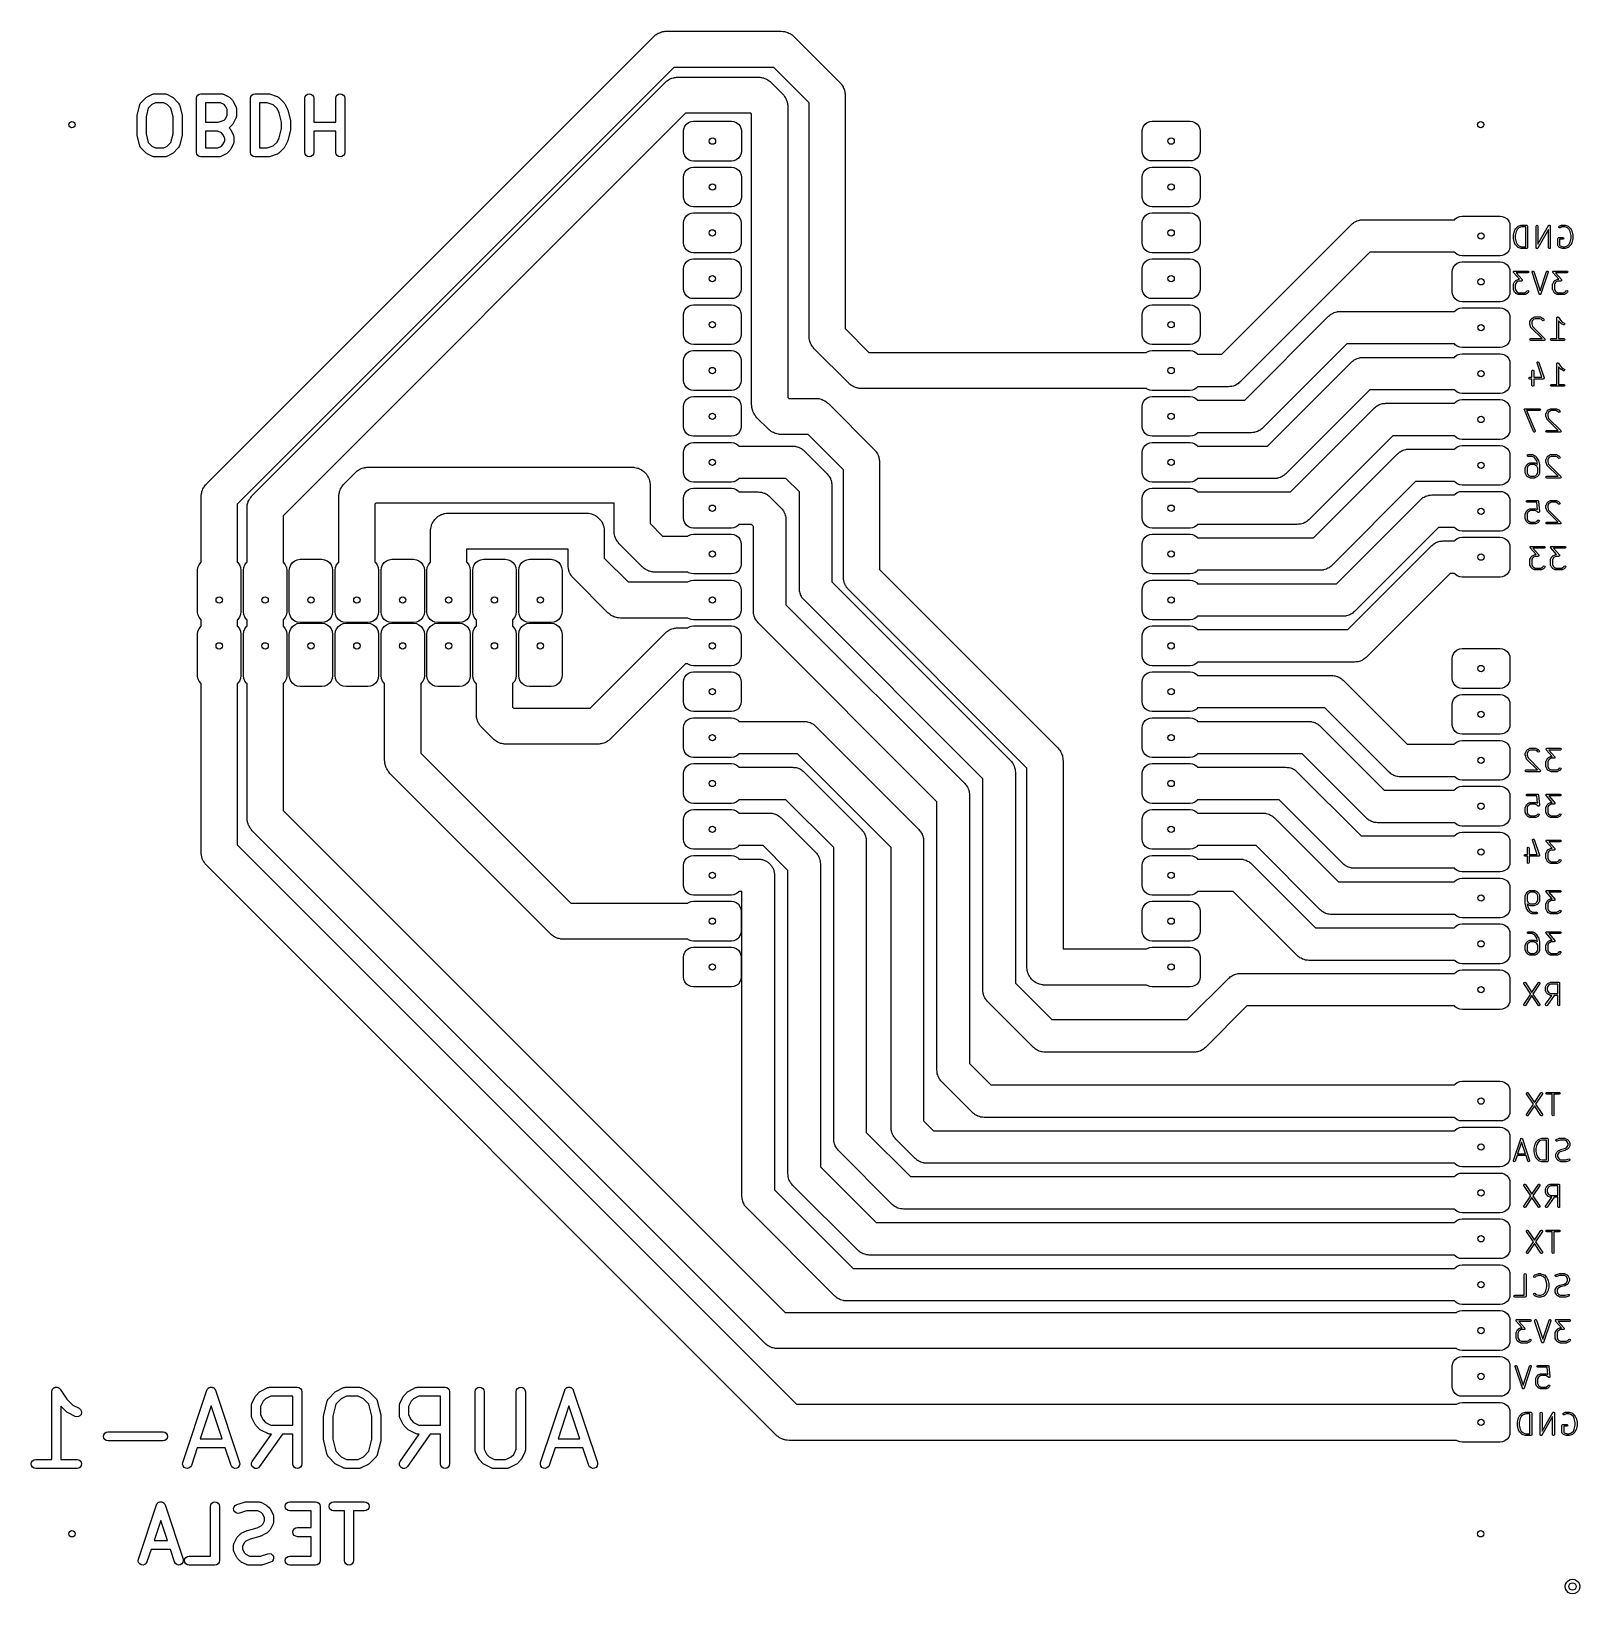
# Model space of a CAD drawing. Extents: x 3.77 to 7.14, y -5.39 to -1.99.
import ezdxf

# ---------------------------------------------------------------- set-up
doc = ezdxf.new("R2010")
doc.units = 0
doc.header["$MEASUREMENT"] = 0
doc.layers.add('BLACK', color=7, linetype='CONTINUOUS')

msp = doc.modelspace()

# ---------------------------------------------------------------- linework, layer by layer
at = {"layer": 'BLACK', "linetype": 'CONTINUOUS'}
for p, q in [((4.14716, -2.97216), (5.12216, -1.99716)), ((5.12216, -1.99716), (5.12512, -1.99449)), ((5.12512, -1.99449), (5.12637, -1.99366)), ((5.12637, -1.99366), (5.12751, -1.99269)), ((5.12751, -1.99269), (5.12969, -1.99148)), ((5.12969, -1.99148), (5.13177, -1.9901)), ((5.13177, -1.9901), (5.13316, -1.98955)), ((5.13316, -1.98955), (5.13447, -1.98882)), ((5.13447, -1.98882), (5.13685, -1.98807)), ((5.13685, -1.98807), (5.13917, -1.98715)), ((5.13917, -1.98715), (5.14064, -1.98688)), ((5.14064, -1.98688), (5.14207, -1.98644)), ((5.14207, -1.98644), (5.14456, -1.98618)), ((5.14456, -1.98618), (5.14701, -1.98574)), ((5.14701, -1.98574), (5.14851, -1.98578)), ((5.14851, -1.98578), (5.15, -1.98563)), ((5.15, -1.98563), (5.4, -1.98563)), ((5.4, -1.98563), (5.40398, -1.98583)), ((5.40398, -1.98583), (5.40545, -1.98613)), ((5.40545, -1.98613), (5.40695, -1.98625)), ((5.40695, -1.98625), (5.40934, -1.98693)), ((5.40934, -1.98693), (5.41179, -1.98744)), ((5.41179, -1.98744), (5.41316, -1.98803)), ((5.41316, -1.98803), (5.4146, -1.98844)), ((5.4146, -1.98844), (5.41681, -1.98959)), ((5.41681, -1.98959), (5.41911, -1.99058)), ((5.41911, -1.99058), (5.42034, -1.99143)), ((5.42034, -1.99143), (5.42167, -1.99213)), ((5.42167, -1.99213), (5.4236, -1.9937)), ((5.4236, -1.9937), (5.42564, -1.99513)), ((5.42564, -1.99513), (5.42668, -1.99621)), ((5.42668, -1.99621), (5.42784, -1.99716)), ((5.42784, -1.99716), (5.52784, -2.09716)), ((5.16631, -2.06437), (4.21437, -3.01631)), ((5.38369, -2.06437), (5.16631, -2.06437)), ((5.46063, -2.14131), (5.38369, -2.06437)), ((4.24716, -2.99716), (5.14716, -2.09716)), ((5.14716, -2.09716), (5.15012, -2.09449)), ((5.15012, -2.09449), (5.15137, -2.09366)), ((5.15137, -2.09366), (5.15251, -2.09269)), ((5.15251, -2.09269), (5.15469, -2.09148)), ((5.15469, -2.09148), (5.15677, -2.0901)), ((5.15677, -2.0901), (5.15816, -2.08955)), ((5.15816, -2.08955), (5.15947, -2.08882)), ((5.15947, -2.08882), (5.16185, -2.08807)), ((5.16185, -2.08807), (5.16417, -2.08715)), ((5.16417, -2.08715), (5.16564, -2.08688)), ((5.16564, -2.08688), (5.16707, -2.08644)), ((5.16707, -2.08644), (5.16956, -2.08618)), ((5.16956, -2.08618), (5.17201, -2.08574)), ((5.17201, -2.08574), (5.17351, -2.08578)), ((5.17351, -2.08578), (5.175, -2.08563)), ((5.175, -2.08563), (5.35, -2.08563)), ((5.35, -2.08563), (5.35398, -2.08583)), ((5.35398, -2.08583), (5.35545, -2.08613)), ((5.35545, -2.08613), (5.35695, -2.08625)), ((5.35695, -2.08625), (5.35934, -2.08693)), ((5.35934, -2.08693), (5.36179, -2.08744)), ((5.36179, -2.08744), (5.36316, -2.08803)), ((5.36316, -2.08803), (5.3646, -2.08844)), ((5.3646, -2.08844), (5.36681, -2.08959)), ((5.36681, -2.08959), (5.36911, -2.09058)), ((5.36911, -2.09058), (5.37034, -2.09143)), ((5.37034, -2.09143), (5.37167, -2.09213)), ((5.37167, -2.09213), (5.3736, -2.0937)), ((5.3736, -2.0937), (5.37564, -2.09513)), ((5.37564, -2.09513), (5.37668, -2.09621)), ((5.37668, -2.09621), (5.37784, -2.09716)), ((5.37784, -2.09716), (5.40284, -2.12216)), ((5.52784, -2.09716), (5.53051, -2.10012)), ((5.53051, -2.10012), (5.53134, -2.10137)), ((5.53134, -2.10137), (5.53231, -2.10251)), ((5.53231, -2.10251), (5.53352, -2.10469)), ((5.53352, -2.10469), (5.5349, -2.10677)), ((5.5349, -2.10677), (5.53545, -2.10816)), ((5.53545, -2.10816), (5.53618, -2.10947)), ((5.53618, -2.10947), (5.53693, -2.11185)), ((4.00204, -2.14543), (4.00218, -2.14471)), ((4.00218, -2.14471), (4.00285, -2.14371)), ((4.00285, -2.14371), (4.00337, -2.14262)), ((4.00337, -2.14262), (4.00391, -2.14213)), ((4.00391, -2.14213), (4.00432, -2.14152)), ((4.00432, -2.14152), (4.01557, -2.13027)), ((4.01557, -2.13027), (4.01688, -2.1294)), ((4.01688, -2.1294), (4.01812, -2.12843)), ((4.01812, -2.12843), (4.02937, -2.12281)), ((4.0361, -2.14145), (4.02836, -2.14532)), ((4.02937, -2.12281), (4.02971, -2.12271)), ((4.02971, -2.12271), (4.03001, -2.12252)), ((4.03001, -2.12252), (4.03155, -2.12221)), ((4.03155, -2.12221), (4.03308, -2.12179)), ((4.03308, -2.12179), (4.03343, -2.12183)), ((4.03343, -2.12183), (4.03377, -2.12177)), ((4.03377, -2.12177), (4.05627, -2.12177)), ((4.05395, -2.14145), (4.0361, -2.14145)), ((4.06169, -2.14532), (4.05395, -2.14145)), ((4.05627, -2.12177), (4.05662, -2.12183)), ((4.05662, -2.12183), (4.05697, -2.12179)), ((4.05697, -2.12179), (4.05849, -2.12221)), ((4.05849, -2.12221), (4.06004, -2.12252)), ((4.06004, -2.12252), (4.06033, -2.12271)), ((4.06033, -2.12271), (4.06067, -2.12281)), ((4.06067, -2.12281), (4.07192, -2.12843)), ((4.07192, -2.12843), (4.07317, -2.1294)), ((4.07317, -2.1294), (4.07448, -2.13027)), ((4.07448, -2.13027), (4.08573, -2.14152)), ((4.08573, -2.14152), (4.08613, -2.14213)), ((4.08613, -2.14213), (4.08668, -2.14262)), ((4.08668, -2.14262), (4.08719, -2.14371)), ((4.08719, -2.14371), (4.08786, -2.14471)), ((4.08786, -2.14471), (4.088, -2.14543)), ((4.12517, -2.13161), (4.12592, -2.12784)), ((4.12517, -2.24972), (4.12517, -2.13161)), ((4.12592, -2.12784), (4.12805, -2.12465)), ((4.12805, -2.12465), (4.13124, -2.12252)), ((4.13124, -2.12252), (4.13501, -2.12177)), ((4.13501, -2.12177), (4.18001, -2.12177)), ((4.14485, -2.14145), (4.14485, -2.18363)), ((4.17768, -2.14145), (4.14485, -2.14145)), ((4.18542, -2.14532), (4.17768, -2.14145)), ((4.18001, -2.12177), (4.18035, -2.12183)), ((4.18035, -2.12183), (4.1807, -2.12179)), ((4.1807, -2.12179), (4.18222, -2.12221)), ((4.18222, -2.12221), (4.18377, -2.12252)), ((4.18377, -2.12252), (4.18407, -2.12271)), ((4.18407, -2.12271), (4.18441, -2.12281)), ((4.18441, -2.12281), (4.19566, -2.12843)), ((4.19566, -2.12843), (4.1969, -2.1294)), ((4.1969, -2.1294), (4.19821, -2.13027)), ((4.19821, -2.13027), (4.20384, -2.1359)), ((4.20384, -2.1359), (4.20471, -2.13721)), ((4.20471, -2.13721), (4.20568, -2.13846)), ((4.20568, -2.13846), (4.21131, -2.1497)), ((4.24328, -2.13161), (4.24403, -2.12784)), ((4.24328, -2.24972), (4.24328, -2.13161)), ((4.24403, -2.12784), (4.24616, -2.12465)), ((4.24616, -2.12465), (4.24935, -2.12252)), ((4.24935, -2.12252), (4.25312, -2.12177)), ((4.25312, -2.12177), (4.28124, -2.12177)), ((4.26296, -2.14145), (4.26296, -2.23988)), ((4.27965, -2.14145), (4.26296, -2.14145)), ((4.2928, -2.14584), (4.27965, -2.14145)), ((4.28124, -2.12177), (4.28279, -2.12207)), ((4.28279, -2.12207), (4.28436, -2.12227)), ((4.28436, -2.12227), (4.30123, -2.1279)), ((4.30123, -2.1279), (4.30154, -2.12807)), ((4.30154, -2.12807), (4.30188, -2.12814)), ((4.30188, -2.12814), (4.30319, -2.12902)), ((4.30319, -2.12902), (4.30456, -2.1298)), ((4.30456, -2.1298), (4.30478, -2.13008)), ((4.30478, -2.13008), (4.30508, -2.13027)), ((4.30508, -2.13027), (4.31632, -2.14152)), ((4.31632, -2.14152), (4.3172, -2.14283)), ((4.3172, -2.14283), (4.31817, -2.14408)), ((4.31817, -2.14408), (4.32379, -2.15533)), ((4.36139, -2.13161), (4.36214, -2.12784)), ((4.36139, -2.24972), (4.36139, -2.13161)), ((4.36214, -2.12784), (4.36427, -2.12465)), ((4.36427, -2.12465), (4.36747, -2.12252)), ((4.36747, -2.12252), (4.37123, -2.12177)), ((4.37123, -2.12177), (4.375, -2.12252)), ((4.375, -2.12252), (4.37819, -2.12465)), ((4.37819, -2.12465), (4.38033, -2.12784)), ((4.38033, -2.12784), (4.38107, -2.13161)), ((4.38107, -2.13161), (4.38107, -2.18363)), ((4.42888, -2.13161), (4.42963, -2.12784)), ((4.42888, -2.18363), (4.42888, -2.13161)), ((4.42963, -2.12784), (4.43176, -2.12465)), ((4.43176, -2.12465), (4.43496, -2.12252)), ((4.43496, -2.12252), (4.43872, -2.12177)), ((4.43872, -2.12177), (4.44249, -2.12252)), ((4.44249, -2.12252), (4.44568, -2.12465)), ((4.44568, -2.12465), (4.44782, -2.12784)), ((4.44782, -2.12784), (4.44857, -2.13161)), ((4.44857, -2.13161), (4.44857, -2.24972)), ((5.40284, -2.12216), (5.40551, -2.12512)), ((5.40551, -2.12512), (5.40634, -2.12637)), ((5.40634, -2.12637), (5.40731, -2.12751)), ((5.40731, -2.12751), (5.40852, -2.12969)), ((5.40852, -2.12969), (5.4099, -2.13177)), ((5.4099, -2.13177), (5.41045, -2.13316)), ((5.41045, -2.13316), (5.41118, -2.13447)), ((5.41118, -2.13447), (5.41193, -2.13685)), ((5.41193, -2.13685), (5.41285, -2.13917)), ((5.41285, -2.13917), (5.41312, -2.14064)), ((5.41312, -2.14064), (5.41356, -2.14207)), ((5.41356, -2.14207), (5.41382, -2.14456)), ((5.41382, -2.14456), (5.41426, -2.14701)), ((5.46063, -2.65), (5.46063, -2.14131)), ((5.53693, -2.11185), (5.53785, -2.11417)), ((5.53785, -2.11417), (5.53812, -2.11564)), ((5.53812, -2.11564), (5.53856, -2.11707)), ((5.53856, -2.11707), (5.53882, -2.11956)), ((5.53882, -2.11956), (5.53926, -2.12201)), ((5.53926, -2.12201), (5.53922, -2.12351)), ((5.53922, -2.12351), (5.53937, -2.125)), ((5.53937, -2.125), (5.53937, -2.63369)), ((3.99581, -2.17098), (3.99605, -2.1698)), ((3.99581, -2.21035), (3.99581, -2.17098)), ((3.99605, -2.1698), (3.9961, -2.16859)), ((3.9961, -2.16859), (4.00173, -2.14609)), ((4.00173, -2.14609), (4.00204, -2.14543)), ((4.02016, -2.15351), (4.01549, -2.17219)), ((4.01549, -2.17219), (4.01549, -2.20914)), ((4.02836, -2.14532), (4.02016, -2.15351)), ((4.06988, -2.15351), (4.06169, -2.14532)), ((4.07455, -2.17219), (4.06988, -2.15351)), ((4.07455, -2.20914), (4.07455, -2.17219)), ((4.088, -2.14543), (4.08832, -2.14609)), ((4.08832, -2.14609), (4.09394, -2.16859)), ((4.09394, -2.16859), (4.094, -2.1698)), ((4.094, -2.1698), (4.09424, -2.17098)), ((4.09424, -2.17098), (4.09424, -2.21035)), ((4.17278, -2.18363), (4.18594, -2.17925)), ((4.18879, -2.14869), (4.18542, -2.14532)), ((4.18594, -2.17925), (4.18879, -2.1764)), ((4.19266, -2.15643), (4.18879, -2.14869)), ((4.18879, -2.1764), (4.19266, -2.16866)), ((4.19266, -2.16866), (4.19266, -2.15643)), ((4.21131, -2.17538), (4.20568, -2.18663)), ((4.21131, -2.1497), (4.2114, -2.15005)), ((4.2114, -2.17504), (4.21131, -2.17538)), ((4.2114, -2.15005), (4.2116, -2.15034)), ((4.2116, -2.17475), (4.2114, -2.17504)), ((4.2116, -2.15034), (4.2119, -2.15189)), ((4.2119, -2.1732), (4.2116, -2.17475)), ((4.2119, -2.15189), (4.21232, -2.15341)), ((4.21232, -2.17168), (4.2119, -2.1732)), ((4.21232, -2.15341), (4.21228, -2.15376)), ((4.21228, -2.15376), (4.21235, -2.15411)), ((4.21235, -2.17098), (4.21228, -2.17133)), ((4.21228, -2.17133), (4.21232, -2.17168)), ((4.21235, -2.15411), (4.21235, -2.17098)), ((4.30128, -2.15431), (4.2928, -2.14584)), ((4.3057, -2.16317), (4.30128, -2.15431)), ((4.31077, -2.18344), (4.3057, -2.16317)), ((5.19131, -2.16437), (4.31437, -3.04131)), ((4.32379, -2.15533), (4.32408, -2.15637)), ((4.32408, -2.15637), (4.32454, -2.15734)), ((4.32454, -2.15734), (4.33016, -2.17984)), ((5.33369, -2.16437), (5.19131, -2.16437)), ((5.33563, -2.16631), (5.33369, -2.16437)), ((5.33563, -2.8), (5.33563, -2.16631)), ((5.41426, -2.14701), (5.41422, -2.14851)), ((5.41422, -2.14851), (5.41437, -2.15)), ((5.41437, -2.15), (5.41437, -2.78369)), ((3.99605, -2.21153), (3.99581, -2.21035)), ((3.9961, -2.21274), (3.99605, -2.21153)), ((4.00173, -2.23523), (3.9961, -2.21274)), ((4.01549, -2.20914), (4.02016, -2.22781)), ((4.06988, -2.22781), (4.07455, -2.20914)), ((4.09394, -2.21274), (4.08832, -2.23523)), ((4.094, -2.21153), (4.09394, -2.21274)), ((4.09424, -2.21035), (4.094, -2.21153)), ((4.14485, -2.18363), (4.17278, -2.18363)), ((4.14485, -2.20332), (4.14485, -2.23988)), ((4.17206, -2.20332), (4.14485, -2.20332)), ((4.1798, -2.20719), (4.17206, -2.20332)), ((4.18317, -2.21055), (4.1798, -2.20719)), ((4.18704, -2.2183), (4.18317, -2.21055)), ((4.1977, -2.19529), (4.19645, -2.196)), ((4.19645, -2.196), (4.19821, -2.19776)), ((4.19792, -2.19501), (4.1977, -2.19529)), ((4.19821, -2.19481), (4.19792, -2.19501)), ((4.20384, -2.18919), (4.19821, -2.19481)), ((4.19821, -2.19776), (4.19909, -2.19908)), ((4.19909, -2.19908), (4.20006, -2.20032)), ((4.20006, -2.20032), (4.20568, -2.21157)), ((4.20471, -2.18788), (4.20384, -2.18919)), ((4.20568, -2.18663), (4.20471, -2.18788)), ((4.20568, -2.21157), (4.20578, -2.21191)), ((4.20578, -2.21191), (4.20597, -2.21221)), ((4.20597, -2.21221), (4.20628, -2.21375)), ((4.3057, -2.21816), (4.31077, -2.19789)), ((4.31077, -2.19789), (4.31077, -2.18344)), ((4.33016, -2.20149), (4.32454, -2.22398)), ((4.33016, -2.17984), (4.33022, -2.18104)), ((4.33022, -2.20028), (4.33016, -2.20149)), ((4.33022, -2.18104), (4.33046, -2.18223)), ((4.33046, -2.1991), (4.33022, -2.20028)), ((4.33046, -2.18223), (4.33046, -2.1991)), ((4.38107, -2.18363), (4.42888, -2.18363)), ((4.42888, -2.20332), (4.38107, -2.20332)), ((4.38107, -2.20332), (4.38107, -2.24972)), ((4.42888, -2.24972), (4.42888, -2.20332)), ((5.18715, -2.20345), (5.18777, -2.19833)), ((5.18715, -2.24676), (5.18715, -2.20345)), ((5.18777, -2.19833), (5.18993, -2.19284)), ((5.18993, -2.19284), (5.19349, -2.18814)), ((5.19349, -2.18814), (5.19819, -2.18458)), ((5.19819, -2.18458), (5.20368, -2.18242)), ((5.20368, -2.18242), (5.20881, -2.1818)), ((5.20881, -2.1818), (5.29148, -2.1818)), ((5.29148, -2.1818), (5.29661, -2.18242)), ((5.29661, -2.18242), (5.3021, -2.18458)), ((5.3021, -2.18458), (5.30679, -2.18814)), ((5.30679, -2.18814), (5.31036, -2.19284)), ((5.31036, -2.19284), (5.31252, -2.19833)), ((5.31252, -2.19833), (5.31314, -2.20345)), ((5.31314, -2.20345), (5.31314, -2.24676)), ((6.18701, -2.20335), (6.18762, -2.19822)), ((6.18701, -2.24665), (6.18701, -2.20335)), ((6.18762, -2.19822), (6.18979, -2.19273)), ((6.18979, -2.19273), (6.19335, -2.18804)), ((6.19335, -2.18804), (6.19805, -2.18447)), ((6.19805, -2.18447), (6.20353, -2.18231)), ((6.20353, -2.18231), (6.20866, -2.18169)), ((6.20866, -2.18169), (6.29134, -2.18169)), ((6.29134, -2.18169), (6.29647, -2.18231)), ((6.29647, -2.18231), (6.30195, -2.18447)), ((6.30195, -2.18447), (6.30665, -2.18804)), ((6.30665, -2.18804), (6.31021, -2.19273)), ((6.31021, -2.19273), (6.31238, -2.19822)), ((6.31238, -2.19822), (6.31299, -2.20335)), ((6.31299, -2.20335), (6.31299, -2.24665)), ((4.00204, -2.23589), (4.00173, -2.23523)), ((4.00218, -2.23661), (4.00204, -2.23589)), ((4.00285, -2.23762), (4.00218, -2.23661)), ((4.00337, -2.23871), (4.00285, -2.23762)), ((4.00391, -2.2392), (4.00337, -2.23871)), ((4.00432, -2.23981), (4.00391, -2.2392)), ((4.01557, -2.25105), (4.00432, -2.23981)), ((4.02016, -2.22781), (4.02836, -2.23601)), ((4.02836, -2.23601), (4.0361, -2.23988)), ((4.0361, -2.23988), (4.05395, -2.23988)), ((4.05395, -2.23988), (4.06169, -2.23601)), ((4.06169, -2.23601), (4.06988, -2.22781)), ((4.08573, -2.23981), (4.07448, -2.25105)), ((4.08613, -2.2392), (4.08573, -2.23981)), ((4.08668, -2.23871), (4.08613, -2.2392)), ((4.08719, -2.23762), (4.08668, -2.23871)), ((4.08786, -2.23661), (4.08719, -2.23762)), ((4.088, -2.23589), (4.08786, -2.23661)), ((4.08832, -2.23523), (4.088, -2.23589)), ((4.14485, -2.23988), (4.17206, -2.23988)), ((4.17206, -2.23988), (4.1798, -2.23601)), ((4.1798, -2.23601), (4.18317, -2.23264)), ((4.18317, -2.23264), (4.18704, -2.2249)), ((4.18704, -2.2249), (4.18704, -2.2183)), ((4.19821, -2.24543), (4.19259, -2.25105)), ((4.19909, -2.24412), (4.19821, -2.24543)), ((4.20006, -2.24287), (4.19909, -2.24412)), ((4.20568, -2.23162), (4.20006, -2.24287)), ((4.20578, -2.23128), (4.20568, -2.23162)), ((4.20597, -2.23099), (4.20578, -2.23128)), ((4.20628, -2.22944), (4.20597, -2.23099)), ((4.20628, -2.21375), (4.2067, -2.21528)), ((4.2067, -2.22792), (4.20628, -2.22944)), ((4.2067, -2.21528), (4.20665, -2.21563)), ((4.20665, -2.21563), (4.20672, -2.21597)), ((4.20672, -2.22722), (4.20665, -2.22757)), ((4.20665, -2.22757), (4.2067, -2.22792)), ((4.20672, -2.21597), (4.20672, -2.22722)), ((4.26296, -2.23988), (4.27965, -2.23988)), ((4.27965, -2.23988), (4.2928, -2.23549)), ((4.2928, -2.23549), (4.30128, -2.22702)), ((4.30128, -2.22702), (4.3057, -2.21816)), ((4.31632, -2.23981), (4.30508, -2.25105)), ((4.3172, -2.23849), (4.31632, -2.23981)), ((4.31817, -2.23725), (4.3172, -2.23849)), ((4.32379, -2.226), (4.31817, -2.23725)), ((4.32408, -2.22496), (4.32379, -2.226)), ((4.32454, -2.22398), (4.32408, -2.22496)), ((5.18777, -2.25189), (5.18715, -2.24676)), ((5.31314, -2.24676), (5.31252, -2.25189)), ((6.18762, -2.25178), (6.18701, -2.24665)), ((6.31299, -2.24665), (6.31238, -2.25178)), ((4.01688, -2.25193), (4.01557, -2.25105)), ((4.01812, -2.2529), (4.01688, -2.25193)), ((4.02937, -2.25852), (4.01812, -2.2529)), ((4.02971, -2.25862), (4.02937, -2.25852)), ((4.03001, -2.25881), (4.02971, -2.25862)), ((4.03155, -2.25912), (4.03001, -2.25881)), ((4.03308, -2.25954), (4.03155, -2.25912)), ((4.03343, -2.25949), (4.03308, -2.25954)), ((4.03377, -2.25956), (4.03343, -2.25949)), ((4.05627, -2.25956), (4.03377, -2.25956)), ((4.05662, -2.25949), (4.05627, -2.25956)), ((4.05697, -2.25954), (4.05662, -2.25949)), ((4.05849, -2.25912), (4.05697, -2.25954)), ((4.06004, -2.25881), (4.05849, -2.25912)), ((4.06033, -2.25862), (4.06004, -2.25881)), ((4.06067, -2.25852), (4.06033, -2.25862)), ((4.07192, -2.2529), (4.06067, -2.25852)), ((4.07317, -2.25193), (4.07192, -2.2529)), ((4.07448, -2.25105), (4.07317, -2.25193)), ((4.12592, -2.25349), (4.12517, -2.24972)), ((4.12805, -2.25668), (4.12592, -2.25349)), ((4.13124, -2.25881), (4.12805, -2.25668)), ((4.13501, -2.25956), (4.13124, -2.25881)), ((4.17438, -2.25956), (4.13501, -2.25956)), ((4.17473, -2.25949), (4.17438, -2.25956)), ((4.17508, -2.25954), (4.17473, -2.25949)), ((4.1766, -2.25912), (4.17508, -2.25954)), ((4.17815, -2.25881), (4.1766, -2.25912)), ((4.17844, -2.25862), (4.17815, -2.25881)), ((4.17878, -2.25852), (4.17844, -2.25862)), ((4.19003, -2.2529), (4.17878, -2.25852)), ((4.19128, -2.25193), (4.19003, -2.2529)), ((4.19259, -2.25105), (4.19128, -2.25193)), ((4.24403, -2.25349), (4.24328, -2.24972)), ((4.24616, -2.25668), (4.24403, -2.25349)), ((4.24935, -2.25881), (4.24616, -2.25668)), ((4.25312, -2.25956), (4.24935, -2.25881)), ((4.28124, -2.25956), (4.25312, -2.25956)), ((4.28279, -2.25925), (4.28124, -2.25956)), ((4.28436, -2.25906), (4.28279, -2.25925)), ((4.30123, -2.25343), (4.28436, -2.25906)), ((4.30154, -2.25326), (4.30123, -2.25343)), ((4.30188, -2.25319), (4.30154, -2.25326)), ((4.30319, -2.25231), (4.30188, -2.25319)), ((4.30456, -2.25153), (4.30319, -2.25231)), ((4.30478, -2.25125), (4.30456, -2.25153)), ((4.30508, -2.25105), (4.30478, -2.25125)), ((4.36214, -2.25349), (4.36139, -2.24972)), ((4.36427, -2.25668), (4.36214, -2.25349)), ((4.36747, -2.25881), (4.36427, -2.25668)), ((4.37123, -2.25956), (4.36747, -2.25881)), ((4.375, -2.25881), (4.37123, -2.25956)), ((4.37819, -2.25668), (4.375, -2.25881)), ((4.38033, -2.25349), (4.37819, -2.25668)), ((4.38107, -2.24972), (4.38033, -2.25349)), ((4.42963, -2.25349), (4.42888, -2.24972)), ((4.43176, -2.25668), (4.42963, -2.25349)), ((4.43496, -2.25881), (4.43176, -2.25668)), ((4.43872, -2.25956), (4.43496, -2.25881)), ((4.44249, -2.25881), (4.43872, -2.25956)), ((4.44568, -2.25668), (4.44249, -2.25881)), ((4.44782, -2.25349), (4.44568, -2.25668)), ((4.44857, -2.24972), (4.44782, -2.25349)), ((5.18993, -2.25737), (5.18777, -2.25189)), ((5.19349, -2.26207), (5.18993, -2.25737)), ((5.19819, -2.26564), (5.19349, -2.26207)), ((5.20368, -2.2678), (5.19819, -2.26564)), ((5.20881, -2.26841), (5.20368, -2.2678)), ((5.29148, -2.26841), (5.20881, -2.26841)), ((5.29661, -2.2678), (5.29148, -2.26841)), ((5.3021, -2.26564), (5.29661, -2.2678)), ((5.30679, -2.26207), (5.3021, -2.26564)), ((5.31036, -2.25737), (5.30679, -2.26207)), ((5.31252, -2.25189), (5.31036, -2.25737)), ((6.18979, -2.25727), (6.18762, -2.25178)), ((6.19335, -2.26196), (6.18979, -2.25727)), ((6.19805, -2.26553), (6.19335, -2.26196)), ((6.20353, -2.26769), (6.19805, -2.26553)), ((6.20866, -2.26831), (6.20353, -2.26769)), ((6.29134, -2.26831), (6.20866, -2.26831)), ((6.29647, -2.26769), (6.29134, -2.26831)), ((6.30195, -2.26553), (6.29647, -2.26769)), ((6.30665, -2.26196), (6.30195, -2.26553)), ((6.31021, -2.25727), (6.30665, -2.26196)), ((6.31238, -2.25178), (6.31021, -2.25727)), ((5.18715, -2.30345), (5.18777, -2.29833)), ((5.18715, -2.34676), (5.18715, -2.30345)), ((5.18777, -2.29833), (5.18993, -2.29284)), ((5.18993, -2.29284), (5.19349, -2.28814)), ((5.19349, -2.28814), (5.19819, -2.28458)), ((5.19819, -2.28458), (5.20368, -2.28242)), ((5.20368, -2.28242), (5.20881, -2.2818)), ((5.20881, -2.2818), (5.29148, -2.2818)), ((5.29148, -2.2818), (5.29661, -2.28242)), ((5.29661, -2.28242), (5.3021, -2.28458)), ((5.3021, -2.28458), (5.30679, -2.28814)), ((5.30679, -2.28814), (5.31036, -2.29284)), ((5.31036, -2.29284), (5.31252, -2.29833)), ((5.31252, -2.29833), (5.31314, -2.30345)), ((5.31314, -2.30345), (5.31314, -2.34676)), ((6.18701, -2.30335), (6.18762, -2.29822)), ((6.18701, -2.34665), (6.18701, -2.30335)), ((6.18762, -2.29822), (6.18979, -2.29273)), ((6.18979, -2.29273), (6.19335, -2.28804)), ((6.19335, -2.28804), (6.19805, -2.28447)), ((6.19805, -2.28447), (6.20353, -2.28231)), ((6.20353, -2.28231), (6.20866, -2.28169)), ((6.20866, -2.28169), (6.29134, -2.28169)), ((6.29134, -2.28169), (6.29647, -2.28231)), ((6.29647, -2.28231), (6.30195, -2.28447)), ((6.30195, -2.28447), (6.30665, -2.28804)), ((6.30665, -2.28804), (6.31021, -2.29273)), ((6.31021, -2.29273), (6.31238, -2.29822)), ((6.31238, -2.29822), (6.31299, -2.30335)), ((6.31299, -2.30335), (6.31299, -2.34665)), ((5.18777, -2.35189), (5.18715, -2.34676)), ((5.31314, -2.34676), (5.31252, -2.35189)), ((6.18762, -2.35178), (6.18701, -2.34665)), ((6.31299, -2.34665), (6.31238, -2.35178)), ((5.18993, -2.35737), (5.18777, -2.35189)), ((5.19349, -2.36207), (5.18993, -2.35737)), ((5.19819, -2.36564), (5.19349, -2.36207)), ((5.19805, -2.38447), (5.20353, -2.38231)), ((5.20368, -2.3678), (5.19819, -2.36564)), ((5.20353, -2.38231), (5.20866, -2.38169)), ((5.20881, -2.36841), (5.20368, -2.3678)), ((5.20866, -2.38169), (5.29134, -2.38169)), ((5.29148, -2.36841), (5.20881, -2.36841)), ((5.29134, -2.38169), (5.29647, -2.38231)), ((5.29661, -2.3678), (5.29148, -2.36841)), ((5.29647, -2.38231), (5.30195, -2.38447)), ((5.3021, -2.36564), (5.29661, -2.3678)), ((5.30679, -2.36207), (5.3021, -2.36564)), ((5.31036, -2.35737), (5.30679, -2.36207)), ((5.31252, -2.35189), (5.31036, -2.35737)), ((6.18979, -2.35727), (6.18762, -2.35178)), ((6.19335, -2.36196), (6.18979, -2.35727)), ((6.19805, -2.36553), (6.19335, -2.36196)), ((6.20353, -2.36769), (6.19805, -2.36553)), ((6.19805, -2.38447), (6.20353, -2.38231)), ((6.20866, -2.36831), (6.20353, -2.36769)), ((6.20353, -2.38231), (6.20866, -2.38169)), ((6.29134, -2.36831), (6.20866, -2.36831)), ((6.20866, -2.38169), (6.29134, -2.38169)), ((6.29647, -2.36769), (6.29134, -2.36831)), ((6.29134, -2.38169), (6.29647, -2.38231)), ((6.30195, -2.36553), (6.29647, -2.36769)), ((6.29647, -2.38231), (6.30195, -2.38447)), ((6.30665, -2.36196), (6.30195, -2.36553)), ((6.31021, -2.35727), (6.30665, -2.36196)), ((6.31238, -2.35178), (6.31021, -2.35727)), ((5.18701, -2.40335), (5.18762, -2.39822)), ((5.18701, -2.44665), (5.18701, -2.40335)), ((5.18762, -2.39822), (5.18979, -2.39273)), ((5.18979, -2.39273), (5.19335, -2.38804)), ((5.19335, -2.38804), (5.19805, -2.38447)), ((5.30195, -2.38447), (5.30665, -2.38804)), ((5.30665, -2.38804), (5.31021, -2.39273)), ((5.31021, -2.39273), (5.31238, -2.39822)), ((5.31238, -2.39822), (5.31299, -2.40335)), ((5.31299, -2.40335), (5.31299, -2.44665)), ((6.18701, -2.40335), (6.18762, -2.39822)), ((6.18701, -2.44665), (6.18701, -2.40335)), ((6.18762, -2.39822), (6.18979, -2.39273)), ((6.18979, -2.39273), (6.19335, -2.38804)), ((6.19335, -2.38804), (6.19805, -2.38447)), ((6.30195, -2.38447), (6.30665, -2.38804)), ((6.30665, -2.38804), (6.31021, -2.39273)), ((6.31021, -2.39273), (6.31238, -2.39822)), ((6.31238, -2.39822), (6.31299, -2.40335)), ((6.31299, -2.40335), (6.31299, -2.44665)), ((6.36032, -2.68957), (6.64325, -2.40664)), ((6.64325, -2.40664), (6.64541, -2.40489)), ((6.64541, -2.40489), (6.64748, -2.40303)), ((6.64748, -2.40303), (6.64829, -2.40256)), ((6.64829, -2.40256), (6.64901, -2.40198)), ((6.64901, -2.40198), (6.65149, -2.40071)), ((6.65149, -2.40071), (6.6539, -2.39932)), ((6.6539, -2.39932), (6.65478, -2.39904)), ((6.65478, -2.39904), (6.65561, -2.39861)), ((6.65561, -2.39861), (6.65829, -2.39789)), ((6.65829, -2.39789), (6.66094, -2.39703)), ((6.66094, -2.39703), (6.66187, -2.39694)), ((6.66187, -2.39694), (6.66276, -2.3967)), ((6.66276, -2.3967), (6.66554, -2.39655)), ((6.66554, -2.39655), (6.66831, -2.39626)), ((6.66831, -2.39626), (6.86778, -2.39626)), ((6.86778, -2.39626), (6.86894, -2.39473)), ((6.86894, -2.39473), (6.87364, -2.39116)), ((6.87364, -2.39116), (6.87913, -2.389)), ((6.87913, -2.389), (6.88425, -2.38839)), ((6.88425, -2.38839), (6.96693, -2.38839)), ((6.96693, -2.38839), (6.97206, -2.389)), ((6.97206, -2.389), (6.97754, -2.39116)), ((6.97754, -2.39116), (6.98224, -2.39473)), ((6.98224, -2.39473), (6.9858, -2.39943)), ((6.9858, -2.39943), (6.98797, -2.40491)), ((6.98797, -2.40491), (6.98858, -2.41004)), ((6.98858, -2.41004), (6.98858, -2.45335)), ((6.99852, -2.42048), (7.00077, -2.41598)), ((7.00077, -2.41598), (7.00101, -2.41577)), ((7.00101, -2.41577), (7.00114, -2.41547)), ((7.00114, -2.41547), (7.00564, -2.41097)), ((7.00809, -2.41408), (7.00415, -2.41803)), ((7.00564, -2.41097), (7.00606, -2.41079)), ((7.00606, -2.41079), (7.00641, -2.41049)), ((7.00641, -2.41049), (7.01316, -2.40824)), ((7.0141, -2.41208), (7.00809, -2.41408)), ((7.01316, -2.40824), (7.01348, -2.40827)), ((7.01348, -2.40827), (7.01378, -2.40814)), ((7.01378, -2.40814), (7.02503, -2.40814)), ((7.02306, -2.41208), (7.0141, -2.41208)), ((7.02306, -2.45539), (7.02306, -2.41208)), ((7.02503, -2.40814), (7.02642, -2.40872)), ((7.02642, -2.40872), (7.027, -2.41011)), ((7.027, -2.41011), (7.027, -2.45736)), ((7.04556, -2.41011), (7.04613, -2.40872)), ((7.04556, -2.45736), (7.04556, -2.41011)), ((7.04613, -2.40872), (7.04753, -2.40814)), ((7.04753, -2.40814), (7.04892, -2.40872)), ((7.04892, -2.40872), (7.04949, -2.41011)), ((7.07255, -2.41752), (7.04923, -2.45833)), ((7.04949, -2.44994), (7.07281, -2.40914)), ((7.04949, -2.41011), (7.04949, -2.44994)), ((7.07255, -2.45736), (7.07255, -2.41752)), ((7.07281, -2.40914), (7.07303, -2.40897)), ((7.07303, -2.40897), (7.07313, -2.40872)), ((7.07313, -2.40872), (7.0736, -2.40853)), ((7.0736, -2.40853), (7.074, -2.40821)), ((7.074, -2.40821), (7.07427, -2.40825)), ((7.07427, -2.40825), (7.07452, -2.40814)), ((7.07452, -2.40814), (7.07499, -2.40834)), ((7.07499, -2.40834), (7.0755, -2.4084)), ((7.0755, -2.4084), (7.07566, -2.40862)), ((7.07566, -2.40862), (7.07591, -2.40872)), ((7.07591, -2.40872), (7.07611, -2.40919)), ((7.07611, -2.40919), (7.07642, -2.40959)), ((7.07642, -2.40959), (7.07639, -2.40986)), ((7.07639, -2.40986), (7.07649, -2.41011)), ((7.07649, -2.41011), (7.07649, -2.45736)), ((7.09515, -2.41174), (7.09614, -2.4106)), ((7.09526, -2.41324), (7.09515, -2.41174)), ((7.0964, -2.41423), (7.09526, -2.41324)), ((7.09614, -2.4106), (7.10064, -2.40835)), ((7.0979, -2.41412), (7.0964, -2.41423)), ((7.10198, -2.41208), (7.0979, -2.41412)), ((7.10064, -2.40835), (7.1011, -2.40832)), ((7.1011, -2.40832), (7.10152, -2.40814)), ((7.10152, -2.40814), (7.10827, -2.40814)), ((7.10795, -2.41208), (7.10198, -2.41208)), ((7.11395, -2.41408), (7.10795, -2.41208)), ((7.10827, -2.40814), (7.10857, -2.40827)), ((7.10857, -2.40827), (7.10889, -2.40824)), ((7.10889, -2.40824), (7.11564, -2.41049)), ((7.1179, -2.41803), (7.11395, -2.41408)), ((7.11564, -2.41049), (7.11599, -2.41079)), ((7.11599, -2.41079), (7.11641, -2.41097)), ((7.11641, -2.41097), (7.12091, -2.41547)), ((7.12091, -2.41547), (7.12103, -2.41577)), ((7.12103, -2.41577), (7.12128, -2.41598)), ((7.12128, -2.41598), (7.12353, -2.42048)), ((5.18762, -2.45178), (5.18701, -2.44665)), ((5.31299, -2.44665), (5.31238, -2.45178)), ((6.18762, -2.45178), (6.18701, -2.44665)), ((6.31299, -2.44665), (6.31238, -2.45178)), ((6.99606, -2.43036), (6.99616, -2.43013)), ((6.99606, -2.43711), (6.99606, -2.43036)), ((6.99616, -2.43734), (6.99606, -2.43711)), ((6.99612, -2.42988), (6.99837, -2.42088)), ((6.99616, -2.43013), (6.99612, -2.42988)), ((6.99612, -2.43759), (6.99616, -2.43734)), ((6.99837, -2.44659), (6.99612, -2.43759)), ((6.99837, -2.42088), (6.9985, -2.4207)), ((6.9985, -2.44677), (6.99837, -2.44659)), ((6.9985, -2.4207), (6.99852, -2.42048)), ((6.99852, -2.44699), (6.9985, -2.44677)), ((7.00077, -2.45149), (6.99852, -2.44699)), ((7.00214, -2.42205), (7, -2.4306)), ((7, -2.4306), (7, -2.43687)), ((7, -2.43687), (7.00214, -2.44542)), ((7.00101, -2.4517), (7.00077, -2.45149)), ((7.00415, -2.41803), (7.00214, -2.42205)), ((7.00214, -2.44542), (7.00415, -2.44944)), ((7.00415, -2.44944), (7.00809, -2.45339)), ((7.0928, -2.43711), (7.09338, -2.43572)), ((7.0928, -2.45286), (7.0928, -2.43711)), ((7.09338, -2.43572), (7.09477, -2.43514)), ((7.09477, -2.43514), (7.10377, -2.43514)), ((7.10377, -2.43908), (7.09674, -2.43908)), ((7.09674, -2.43908), (7.09674, -2.45204)), ((7.10377, -2.43514), (7.10516, -2.43572)), ((7.10516, -2.4385), (7.10377, -2.43908)), ((7.10516, -2.43572), (7.10574, -2.43711)), ((7.10574, -2.43711), (7.10516, -2.4385)), ((7.11395, -2.45339), (7.1179, -2.44944)), ((7.11991, -2.42205), (7.1179, -2.41803)), ((7.1179, -2.44944), (7.11991, -2.44542)), ((7.12205, -2.4306), (7.11991, -2.42205)), ((7.11991, -2.44542), (7.12205, -2.43687)), ((7.12128, -2.45149), (7.12103, -2.4517)), ((7.12353, -2.44699), (7.12128, -2.45149)), ((7.12205, -2.43687), (7.12205, -2.4306)), ((7.12353, -2.42048), (7.12354, -2.4207)), ((7.12354, -2.44677), (7.12353, -2.44699)), ((7.12354, -2.4207), (7.12368, -2.42088)), ((7.12368, -2.44659), (7.12354, -2.44677)), ((7.12368, -2.42088), (7.12593, -2.42988)), ((7.12593, -2.43759), (7.12368, -2.44659)), ((7.12593, -2.42988), (7.12589, -2.43013)), ((7.12589, -2.43013), (7.12598, -2.43036)), ((7.12598, -2.43711), (7.12589, -2.43734)), ((7.12589, -2.43734), (7.12593, -2.43759)), ((7.12598, -2.43036), (7.12598, -2.43711)), ((5.18979, -2.45727), (5.18762, -2.45178)), ((5.19335, -2.46196), (5.18979, -2.45727)), ((5.19805, -2.46553), (5.19335, -2.46196)), ((5.19335, -2.48804), (5.19805, -2.48447)), ((5.20353, -2.46769), (5.19805, -2.46553)), ((5.19805, -2.48447), (5.20353, -2.48231)), ((5.20866, -2.46831), (5.20353, -2.46769)), ((5.20353, -2.48231), (5.20866, -2.48169)), ((5.29134, -2.46831), (5.20866, -2.46831)), ((5.20866, -2.48169), (5.29134, -2.48169)), ((5.29647, -2.46769), (5.29134, -2.46831)), ((5.29134, -2.48169), (5.29647, -2.48231)), ((5.30195, -2.46553), (5.29647, -2.46769)), ((5.29647, -2.48231), (5.30195, -2.48447)), ((5.30665, -2.46196), (5.30195, -2.46553)), ((5.30195, -2.48447), (5.30665, -2.48804)), ((5.31021, -2.45727), (5.30665, -2.46196)), ((5.31238, -2.45178), (5.31021, -2.45727)), ((6.18979, -2.45727), (6.18762, -2.45178)), ((6.19335, -2.46196), (6.18979, -2.45727)), ((6.19805, -2.46553), (6.19335, -2.46196)), ((6.19335, -2.48804), (6.19805, -2.48447)), ((6.20353, -2.46769), (6.19805, -2.46553)), ((6.19805, -2.48447), (6.20353, -2.48231)), ((6.20866, -2.46831), (6.20353, -2.46769)), ((6.20353, -2.48231), (6.20866, -2.48169)), ((6.29134, -2.46831), (6.20866, -2.46831)), ((6.20866, -2.48169), (6.29134, -2.48169)), ((6.29647, -2.46769), (6.29134, -2.46831)), ((6.29134, -2.48169), (6.29647, -2.48231)), ((6.30195, -2.46553), (6.29647, -2.46769)), ((6.29647, -2.48231), (6.30195, -2.48447)), ((6.30665, -2.46196), (6.30195, -2.46553)), ((6.30195, -2.48447), (6.30665, -2.48804)), ((6.31021, -2.45727), (6.30665, -2.46196)), ((6.31238, -2.45178), (6.31021, -2.45727)), ((6.68298, -2.46713), (6.40005, -2.75005)), ((6.86778, -2.46713), (6.68298, -2.46713)), ((6.86894, -2.46866), (6.86778, -2.46713)), ((6.87364, -2.47222), (6.86894, -2.46866)), ((6.87913, -2.47438), (6.87364, -2.47222)), ((6.88425, -2.475), (6.87913, -2.47438)), ((6.96693, -2.475), (6.88425, -2.475)), ((6.97206, -2.47438), (6.96693, -2.475)), ((6.97754, -2.47222), (6.97206, -2.47438)), ((6.98224, -2.46866), (6.97754, -2.47222)), ((6.9858, -2.46396), (6.98224, -2.46866)), ((6.98797, -2.45847), (6.9858, -2.46396)), ((6.98858, -2.45335), (6.98797, -2.45847)), ((7.00114, -2.452), (7.00101, -2.4517)), ((7.00564, -2.4565), (7.00114, -2.452)), ((7.00606, -2.45667), (7.00564, -2.4565)), ((7.00641, -2.45697), (7.00606, -2.45667)), ((7.01316, -2.45922), (7.00641, -2.45697)), ((7.00809, -2.45339), (7.0141, -2.45539)), ((7.01348, -2.4592), (7.01316, -2.45922)), ((7.01378, -2.45933), (7.01348, -2.4592)), ((7.02503, -2.45933), (7.01378, -2.45933)), ((7.0141, -2.45539), (7.02306, -2.45539)), ((7.02642, -2.45875), (7.02503, -2.45933)), ((7.027, -2.45736), (7.02642, -2.45875)), ((7.04566, -2.45761), (7.04556, -2.45736)), ((7.04563, -2.45787), (7.04566, -2.45761)), ((7.04594, -2.45828), (7.04563, -2.45787)), ((7.04613, -2.45875), (7.04594, -2.45828)), ((7.04638, -2.45885), (7.04613, -2.45875)), ((7.04655, -2.45907), (7.04638, -2.45885)), ((7.04705, -2.45913), (7.04655, -2.45907)), ((7.04753, -2.45933), (7.04705, -2.45913)), ((7.04778, -2.45922), (7.04753, -2.45933)), ((7.04804, -2.45926), (7.04778, -2.45922)), ((7.04845, -2.45894), (7.04804, -2.45926)), ((7.04892, -2.45875), (7.04845, -2.45894)), ((7.04902, -2.4585), (7.04892, -2.45875)), ((7.04923, -2.45833), (7.04902, -2.4585)), ((7.07313, -2.45875), (7.07255, -2.45736)), ((7.07452, -2.45933), (7.07313, -2.45875)), ((7.07591, -2.45875), (7.07452, -2.45933)), ((7.07649, -2.45736), (7.07591, -2.45875)), ((7.09338, -2.45425), (7.0928, -2.45286)), ((7.09563, -2.4565), (7.09338, -2.45425)), ((7.09605, -2.45667), (7.09563, -2.4565)), ((7.0964, -2.45697), (7.09605, -2.45667)), ((7.10315, -2.45922), (7.0964, -2.45697)), ((7.09674, -2.45204), (7.09808, -2.45339)), ((7.09808, -2.45339), (7.10409, -2.45539)), ((7.10347, -2.4592), (7.10315, -2.45922)), ((7.10377, -2.45933), (7.10347, -2.4592)), ((7.10827, -2.45933), (7.10377, -2.45933)), ((7.10409, -2.45539), (7.10795, -2.45539)), ((7.10795, -2.45539), (7.11395, -2.45339)), ((7.10857, -2.4592), (7.10827, -2.45933)), ((7.10889, -2.45922), (7.10857, -2.4592)), ((7.11564, -2.45697), (7.10889, -2.45922)), ((7.11599, -2.45667), (7.11564, -2.45697)), ((7.11641, -2.4565), (7.11599, -2.45667)), ((7.12091, -2.452), (7.11641, -2.4565)), ((7.12103, -2.4517), (7.12091, -2.452)), ((5.18701, -2.50335), (5.18762, -2.49822)), ((5.18701, -2.54665), (5.18701, -2.50335)), ((5.18762, -2.49822), (5.18979, -2.49273)), ((5.18979, -2.49273), (5.19335, -2.48804)), ((5.30665, -2.48804), (5.31021, -2.49273)), ((5.31021, -2.49273), (5.31238, -2.49822)), ((5.31238, -2.49822), (5.31299, -2.50335)), ((5.31299, -2.50335), (5.31299, -2.54665)), ((6.18701, -2.50335), (6.18762, -2.49822)), ((6.18701, -2.54665), (6.18701, -2.50335)), ((6.18762, -2.49822), (6.18979, -2.49273)), ((6.18979, -2.49273), (6.19335, -2.48804)), ((6.30665, -2.48804), (6.31021, -2.49273)), ((6.31021, -2.49273), (6.31238, -2.49822)), ((6.31238, -2.49822), (6.31299, -2.50335)), ((6.31299, -2.50335), (6.31299, -2.54665)), ((6.8626, -2.51004), (6.86321, -2.50491)), ((6.8626, -2.55335), (6.8626, -2.51004)), ((6.86321, -2.50491), (6.86538, -2.49943)), ((6.86538, -2.49943), (6.86894, -2.49473)), ((6.86894, -2.49473), (6.87364, -2.49116)), ((6.87364, -2.49116), (6.87913, -2.489)), ((6.87913, -2.489), (6.88425, -2.48839)), ((6.88425, -2.48839), (6.96693, -2.48839)), ((6.96693, -2.48839), (6.97206, -2.489)), ((6.97206, -2.489), (6.97754, -2.49116)), ((6.97754, -2.49116), (6.98224, -2.49473)), ((6.98224, -2.49473), (6.9858, -2.49943)), ((6.9858, -2.49943), (6.98797, -2.50491)), ((6.98797, -2.50491), (6.98858, -2.51004)), ((6.98858, -2.51004), (6.98858, -2.55335)), ((6.99612, -2.50998), (6.99643, -2.50936)), ((6.99615, -2.51005), (6.99612, -2.50998)), ((6.99612, -2.51011), (6.99615, -2.51005)), ((6.99638, -2.51075), (6.99612, -2.51011)), ((6.99661, -2.51141), (6.99638, -2.51075)), ((6.99643, -2.50936), (6.9967, -2.50872)), ((7.0095, -2.52614), (6.99661, -2.51141)), ((6.9967, -2.50872), (6.99676, -2.50869)), ((6.99676, -2.50869), (6.99679, -2.50863)), ((6.99679, -2.50863), (6.99745, -2.50841)), ((6.99745, -2.50841), (6.99809, -2.50814)), ((6.99809, -2.50814), (7.02733, -2.50814)), ((7.02733, -2.51208), (7.00243, -2.51208)), ((7.00243, -2.51208), (7.01532, -2.52681)), ((7.02733, -2.50814), (7.02873, -2.50872)), ((7.02873, -2.5115), (7.02733, -2.51208)), ((7.02873, -2.50872), (7.0293, -2.51011)), ((7.0293, -2.51011), (7.02873, -2.5115)), ((7.03672, -2.51073), (7.03682, -2.50923)), ((7.05246, -2.55798), (7.03672, -2.51073)), ((7.03682, -2.50923), (7.03796, -2.50825)), ((7.03796, -2.50825), (7.03946, -2.50835)), ((7.03946, -2.50835), (7.04045, -2.50949)), ((7.04045, -2.50949), (7.05433, -2.55113)), ((7.05433, -2.55113), (7.06821, -2.50949)), ((7.07195, -2.51073), (7.0562, -2.55798)), ((7.06821, -2.50949), (7.0692, -2.50835)), ((7.0692, -2.50835), (7.0707, -2.50825)), ((7.0707, -2.50825), (7.07184, -2.50923)), ((7.07184, -2.50923), (7.07195, -2.51073)), ((7.08161, -2.50998), (7.08192, -2.50936)), ((7.08164, -2.51005), (7.08161, -2.50998)), ((7.08161, -2.51011), (7.08164, -2.51005)), ((7.08187, -2.51075), (7.08161, -2.51011)), ((7.0821, -2.51141), (7.08187, -2.51075)), ((7.08192, -2.50936), (7.08219, -2.50872)), ((7.09499, -2.52614), (7.0821, -2.51141)), ((7.08219, -2.50872), (7.08225, -2.50869)), ((7.08225, -2.50869), (7.08228, -2.50863)), ((7.08228, -2.50863), (7.08294, -2.50841)), ((7.08294, -2.50841), (7.08358, -2.50814)), ((7.08358, -2.50814), (7.11282, -2.50814)), ((7.11282, -2.51208), (7.08792, -2.51208)), ((7.08792, -2.51208), (7.10081, -2.52681)), ((7.11282, -2.50814), (7.11422, -2.50872)), ((7.11422, -2.5115), (7.11282, -2.51208)), ((7.11422, -2.50872), (7.11479, -2.51011)), ((7.11479, -2.51011), (7.11422, -2.5115)), ((5.18762, -2.55178), (5.18701, -2.54665)), ((5.18979, -2.55727), (5.18762, -2.55178)), ((5.31238, -2.55178), (5.31021, -2.55727)), ((5.31299, -2.54665), (5.31238, -2.55178)), ((6.18762, -2.55178), (6.18701, -2.54665)), ((6.18979, -2.55727), (6.18762, -2.55178)), ((6.31238, -2.55178), (6.31021, -2.55727)), ((6.31299, -2.54665), (6.31238, -2.55178)), ((6.86321, -2.55847), (6.8626, -2.55335)), ((6.98858, -2.55335), (6.98797, -2.55847)), ((6.99612, -2.53711), (6.99629, -2.53669)), ((6.99612, -2.54836), (6.99612, -2.53711)), ((6.99629, -2.54878), (6.99612, -2.54836)), ((6.99629, -2.53669), (6.99633, -2.53623)), ((6.99633, -2.54924), (6.99629, -2.54878)), ((6.99633, -2.53623), (6.99858, -2.53173)), ((6.99858, -2.55374), (6.99633, -2.54924)), ((6.99858, -2.53173), (6.99882, -2.53152)), ((6.99882, -2.55395), (6.99858, -2.55374)), ((6.99882, -2.53152), (6.99895, -2.53122)), ((6.99895, -2.53122), (7.0012, -2.52897)), ((7.00196, -2.53378), (7.00006, -2.53757)), ((7.00006, -2.53757), (7.00006, -2.54789)), ((7.00006, -2.54789), (7.00196, -2.55169)), ((7.0012, -2.52897), (7.00149, -2.52884)), ((7.00149, -2.52884), (7.00171, -2.5286)), ((7.00171, -2.5286), (7.00621, -2.52635)), ((7.00375, -2.53198), (7.00196, -2.53378)), ((7.00196, -2.55169), (7.00375, -2.55349)), ((7.00755, -2.53008), (7.00375, -2.53198)), ((7.00375, -2.55349), (7.00755, -2.55539)), ((7.00621, -2.52635), (7.00666, -2.52632)), ((7.00666, -2.52632), (7.00709, -2.52614)), ((7.00709, -2.52614), (7.0095, -2.52614)), ((7.01384, -2.53008), (7.00755, -2.53008)), ((7.01448, -2.52981), (7.01384, -2.53008)), ((7.01513, -2.52959), (7.01448, -2.52981)), ((7.01516, -2.52953), (7.01513, -2.52959)), ((7.01523, -2.5295), (7.01516, -2.52953)), ((7.01549, -2.52886), (7.01523, -2.5295)), ((7.01532, -2.52681), (7.01554, -2.52747)), ((7.0158, -2.52824), (7.01549, -2.52886)), ((7.01554, -2.52747), (7.0158, -2.52811)), ((7.0158, -2.52811), (7.01578, -2.52817)), ((7.01578, -2.52817), (7.0158, -2.52824)), ((7.02012, -2.55539), (7.02392, -2.55349)), ((7.02392, -2.55349), (7.02594, -2.55147)), ((7.02594, -2.55147), (7.02733, -2.55089)), ((7.02733, -2.55089), (7.02873, -2.55147)), ((7.02873, -2.55147), (7.0293, -2.55286)), ((7.0293, -2.55286), (7.02873, -2.55425)), ((7.08161, -2.53711), (7.08178, -2.53669)), ((7.08161, -2.54836), (7.08161, -2.53711)), ((7.08178, -2.54878), (7.08161, -2.54836)), ((7.08178, -2.53669), (7.08182, -2.53623)), ((7.08182, -2.54924), (7.08178, -2.54878)), ((7.08182, -2.53623), (7.08407, -2.53173)), ((7.08407, -2.55374), (7.08182, -2.54924)), ((7.08407, -2.53173), (7.08431, -2.53152)), ((7.08431, -2.55395), (7.08407, -2.55374)), ((7.08431, -2.53152), (7.08443, -2.53122)), ((7.08443, -2.53122), (7.08668, -2.52897)), ((7.08744, -2.53378), (7.08555, -2.53757)), ((7.08555, -2.53757), (7.08555, -2.54789)), ((7.08555, -2.54789), (7.08744, -2.55169)), ((7.08668, -2.52897), (7.08698, -2.52884)), ((7.08698, -2.52884), (7.0872, -2.5286)), ((7.0872, -2.5286), (7.0917, -2.52635)), ((7.08924, -2.53198), (7.08744, -2.53378)), ((7.08744, -2.55169), (7.08924, -2.55349)), ((7.09304, -2.53008), (7.08924, -2.53198)), ((7.08924, -2.55349), (7.09304, -2.55539)), ((7.0917, -2.52635), (7.09215, -2.52632)), ((7.09215, -2.52632), (7.09258, -2.52614)), ((7.09258, -2.52614), (7.09499, -2.52614)), ((7.09933, -2.53008), (7.09304, -2.53008)), ((7.09997, -2.52981), (7.09933, -2.53008)), ((7.10062, -2.52959), (7.09997, -2.52981)), ((7.10065, -2.52953), (7.10062, -2.52959)), ((7.10072, -2.5295), (7.10065, -2.52953)), ((7.10098, -2.52886), (7.10072, -2.5295)), ((7.10081, -2.52681), (7.10103, -2.52747)), ((7.10129, -2.52824), (7.10098, -2.52886)), ((7.10103, -2.52747), (7.10129, -2.52811)), ((7.10129, -2.52811), (7.10127, -2.52817)), ((7.10127, -2.52817), (7.10129, -2.52824)), ((7.10561, -2.55539), (7.10941, -2.55349)), ((7.10941, -2.55349), (7.11143, -2.55147)), ((7.11143, -2.55147), (7.11282, -2.55089)), ((7.11282, -2.55089), (7.11422, -2.55147)), ((7.11422, -2.55147), (7.11479, -2.55286)), ((7.11479, -2.55286), (7.11422, -2.55425)), ((5.19335, -2.56196), (5.18979, -2.55727)), ((5.19805, -2.56553), (5.19335, -2.56196)), ((5.19335, -2.58804), (5.19805, -2.58447)), ((5.20353, -2.56769), (5.19805, -2.56553)), ((5.19805, -2.58447), (5.20353, -2.58231)), ((5.20866, -2.56831), (5.20353, -2.56769)), ((5.20353, -2.58231), (5.20866, -2.58169)), ((5.29134, -2.56831), (5.20866, -2.56831)), ((5.20866, -2.58169), (5.29134, -2.58169)), ((5.29647, -2.56769), (5.29134, -2.56831)), ((5.29134, -2.58169), (5.29647, -2.58231)), ((5.30195, -2.56553), (5.29647, -2.56769)), ((5.29647, -2.58231), (5.30195, -2.58447)), ((5.30665, -2.56196), (5.30195, -2.56553)), ((5.30195, -2.58447), (5.30665, -2.58804)), ((5.31021, -2.55727), (5.30665, -2.56196)), ((6.19335, -2.56196), (6.18979, -2.55727)), ((6.19805, -2.56553), (6.19335, -2.56196)), ((6.19335, -2.58804), (6.19805, -2.58447)), ((6.20353, -2.56769), (6.19805, -2.56553)), ((6.19805, -2.58447), (6.20353, -2.58231)), ((6.20866, -2.56831), (6.20353, -2.56769)), ((6.20353, -2.58231), (6.20866, -2.58169)), ((6.29134, -2.56831), (6.20866, -2.56831)), ((6.20866, -2.58169), (6.29134, -2.58169)), ((6.29647, -2.56769), (6.29134, -2.56831)), ((6.29134, -2.58169), (6.29647, -2.58231)), ((6.30195, -2.56553), (6.29647, -2.56769)), ((6.29647, -2.58231), (6.30195, -2.58447)), ((6.30665, -2.56196), (6.30195, -2.56553)), ((6.30195, -2.58447), (6.30665, -2.58804)), ((6.31021, -2.55727), (6.30665, -2.56196)), ((6.86538, -2.56396), (6.86321, -2.55847)), ((6.86894, -2.56866), (6.86538, -2.56396)), ((6.87364, -2.57222), (6.86894, -2.56866)), ((6.87913, -2.57438), (6.87364, -2.57222)), ((6.88425, -2.575), (6.87913, -2.57438)), ((6.96693, -2.575), (6.88425, -2.575)), ((6.97206, -2.57438), (6.96693, -2.575)), ((6.97754, -2.57222), (6.97206, -2.57438)), ((6.98224, -2.56866), (6.97754, -2.57222)), ((6.9858, -2.56396), (6.98224, -2.56866)), ((6.98797, -2.55847), (6.9858, -2.56396)), ((6.99895, -2.55425), (6.99882, -2.55395)), ((7.0012, -2.5565), (6.99895, -2.55425)), ((7.00149, -2.55662), (7.0012, -2.5565)), ((7.00171, -2.55687), (7.00149, -2.55662)), ((7.00621, -2.55912), (7.00171, -2.55687)), ((7.00666, -2.55915), (7.00621, -2.55912)), ((7.00709, -2.55933), (7.00666, -2.55915)), ((7.02058, -2.55933), (7.00709, -2.55933)), ((7.00755, -2.55539), (7.02012, -2.55539)), ((7.02101, -2.55915), (7.02058, -2.55933)), ((7.02147, -2.55912), (7.02101, -2.55915)), ((7.02596, -2.55687), (7.02147, -2.55912)), ((7.02618, -2.55662), (7.02596, -2.55687)), ((7.02648, -2.5565), (7.02618, -2.55662)), ((7.02873, -2.55425), (7.02648, -2.5565)), ((7.05256, -2.55809), (7.05246, -2.55798)), ((7.05257, -2.55824), (7.05256, -2.55809)), ((7.05304, -2.55865), (7.05257, -2.55824)), ((7.05345, -2.55912), (7.05304, -2.55865)), ((7.0536, -2.55913), (7.05345, -2.55912)), ((7.05371, -2.55922), (7.0536, -2.55913)), ((7.05433, -2.55918), (7.05371, -2.55922)), ((7.05495, -2.55922), (7.05433, -2.55918)), ((7.05506, -2.55913), (7.05495, -2.55922)), ((7.05521, -2.55912), (7.05506, -2.55913)), ((7.05562, -2.55865), (7.05521, -2.55912)), ((7.05609, -2.55824), (7.05562, -2.55865)), ((7.0561, -2.55809), (7.05609, -2.55824)), ((7.0562, -2.55798), (7.0561, -2.55809)), ((7.08443, -2.55425), (7.08431, -2.55395)), ((7.08668, -2.5565), (7.08443, -2.55425)), ((7.08698, -2.55662), (7.08668, -2.5565)), ((7.0872, -2.55687), (7.08698, -2.55662)), ((7.0917, -2.55912), (7.0872, -2.55687)), ((7.09215, -2.55915), (7.0917, -2.55912)), ((7.09258, -2.55933), (7.09215, -2.55915)), ((7.10607, -2.55933), (7.09258, -2.55933)), ((7.09304, -2.55539), (7.10561, -2.55539)), ((7.1065, -2.55915), (7.10607, -2.55933)), ((7.10695, -2.55912), (7.1065, -2.55915)), ((7.11145, -2.55687), (7.10695, -2.55912)), ((7.11167, -2.55662), (7.11145, -2.55687)), ((7.11197, -2.5565), (7.11167, -2.55662)), ((7.11422, -2.55425), (7.11197, -2.5565)), ((5.18701, -2.60335), (5.18762, -2.59822)), ((5.18701, -2.64665), (5.18701, -2.60335)), ((5.18762, -2.59822), (5.18979, -2.59273)), ((5.18979, -2.59273), (5.19335, -2.58804)), ((5.30665, -2.58804), (5.31021, -2.59273)), ((5.31021, -2.59273), (5.31238, -2.59822)), ((5.31238, -2.59822), (5.31299, -2.60335)), ((5.31299, -2.60335), (5.31299, -2.64665)), ((6.18701, -2.60335), (6.18762, -2.59822)), ((6.18701, -2.64665), (6.18701, -2.60335)), ((6.18762, -2.59822), (6.18979, -2.59273)), ((6.18979, -2.59273), (6.19335, -2.58804)), ((6.30665, -2.58804), (6.31021, -2.59273)), ((6.31021, -2.59273), (6.31238, -2.59822)), ((6.31238, -2.59822), (6.31299, -2.60335)), ((6.31299, -2.60335), (6.31299, -2.64665)), ((6.41032, -2.78957), (6.59325, -2.60664)), ((6.59325, -2.60664), (6.59541, -2.60489)), ((6.59541, -2.60489), (6.59748, -2.60303)), ((6.59748, -2.60303), (6.59829, -2.60256)), ((6.59829, -2.60256), (6.59901, -2.60198)), ((6.59901, -2.60198), (6.60149, -2.60071)), ((6.60149, -2.60071), (6.6039, -2.59932)), ((6.6039, -2.59932), (6.60478, -2.59904)), ((6.60478, -2.59904), (6.60561, -2.59861)), ((6.60561, -2.59861), (6.6083, -2.59789)), ((6.6083, -2.59789), (6.61094, -2.59703)), ((6.61094, -2.59703), (6.61187, -2.59694)), ((6.61187, -2.59694), (6.61276, -2.5967)), ((6.61276, -2.5967), (6.61554, -2.59655)), ((6.61554, -2.59655), (6.61831, -2.59626)), ((6.61831, -2.59626), (6.86778, -2.59626)), ((6.86778, -2.59626), (6.86894, -2.59473)), ((6.86894, -2.59473), (6.87364, -2.59116)), ((6.87364, -2.59116), (6.87913, -2.589)), ((6.87913, -2.589), (6.88425, -2.58839)), ((6.88425, -2.58839), (6.96693, -2.58839)), ((6.96693, -2.58839), (6.97206, -2.589)), ((6.97206, -2.589), (6.97754, -2.59116)), ((6.97754, -2.59116), (6.98224, -2.59473)), ((6.98224, -2.59473), (6.9858, -2.59943)), ((6.9858, -2.59943), (6.98797, -2.60491)), ((6.98797, -2.60491), (6.98858, -2.61004)), ((6.98858, -2.61004), (6.98858, -2.65335)), ((7.03204, -2.61911), (7.03221, -2.61869)), ((7.03204, -2.62361), (7.03204, -2.61911)), ((7.03221, -2.61869), (7.03224, -2.61823)), ((7.03224, -2.61823), (7.03449, -2.61373)), ((7.03449, -2.61373), (7.03474, -2.61352)), ((7.03474, -2.61352), (7.03486, -2.61322)), ((7.03486, -2.61322), (7.03711, -2.61097)), ((7.03787, -2.61578), (7.03597, -2.61958)), ((7.03597, -2.61958), (7.03597, -2.62329)), ((7.03711, -2.61097), (7.03741, -2.61085)), ((7.03741, -2.61085), (7.03762, -2.6106)), ((7.03762, -2.6106), (7.04212, -2.60835)), ((7.03967, -2.61398), (7.03787, -2.61578)), ((7.04347, -2.61208), (7.03967, -2.61398)), ((7.04212, -2.60835), (7.04258, -2.60832)), ((7.04258, -2.60832), (7.043, -2.60814)), ((7.043, -2.60814), (7.05425, -2.60814)), ((7.05379, -2.61208), (7.04347, -2.61208)), ((7.05759, -2.61398), (7.05379, -2.61208)), ((7.05425, -2.60814), (7.05468, -2.60832)), ((7.05468, -2.60832), (7.05513, -2.60835)), ((7.05513, -2.60835), (7.05963, -2.6106)), ((7.05961, -2.616), (7.05759, -2.61398)), ((7.061, -2.61658), (7.05961, -2.616)), ((7.05963, -2.6106), (7.05984, -2.61085)), ((7.05984, -2.61085), (7.06014, -2.61097)), ((7.06014, -2.61097), (7.06239, -2.61322)), ((7.06239, -2.616), (7.061, -2.61658)), ((7.06239, -2.61322), (7.06297, -2.61461)), ((7.06297, -2.61461), (7.06239, -2.616)), ((7.09053, -2.61011), (7.09061, -2.60993)), ((7.09053, -2.65539), (7.09053, -2.61011)), ((7.09057, -2.60973), (7.09089, -2.60925)), ((7.09061, -2.60993), (7.09057, -2.60973)), ((7.09089, -2.60925), (7.09111, -2.60872)), ((7.09111, -2.60872), (7.09129, -2.60864)), ((7.09129, -2.60864), (7.09141, -2.60847)), ((7.09141, -2.60847), (7.09197, -2.60836)), ((7.09197, -2.60836), (7.0925, -2.60814)), ((7.0925, -2.60814), (7.09268, -2.60822)), ((7.09268, -2.60822), (7.09288, -2.60818)), ((7.09288, -2.60818), (7.09336, -2.6085)), ((7.09336, -2.6085), (7.09389, -2.60872)), ((7.09389, -2.60872), (7.09397, -2.60891)), ((7.09397, -2.60891), (7.09414, -2.60902)), ((7.09414, -2.60902), (7.09853, -2.61561)), ((7.09536, -2.61795), (7.09447, -2.61661)), ((7.09447, -2.61661), (7.09447, -2.65539)), ((7.09553, -2.61807), (7.09536, -2.61795)), ((7.0956, -2.61825), (7.09553, -2.61807)), ((7.1001, -2.62275), (7.0956, -2.61825)), ((7.09853, -2.61561), (7.10266, -2.61974)), ((7.10266, -2.61974), (7.10688, -2.62185)), ((7.10688, -2.62185), (7.10786, -2.62299)), ((5.18762, -2.65178), (5.18701, -2.64665)), ((5.18979, -2.65727), (5.18762, -2.65178)), ((5.31238, -2.65178), (5.31021, -2.65727)), ((5.31299, -2.64665), (5.31238, -2.65178)), ((5.46078, -2.65149), (5.46063, -2.65)), ((5.46074, -2.65299), (5.46078, -2.65149)), ((5.46118, -2.65544), (5.46074, -2.65299)), ((5.46144, -2.65793), (5.46118, -2.65544)), ((5.53937, -2.63369), (5.59131, -2.68563)), ((6.18762, -2.65178), (6.18701, -2.64665)), ((6.18979, -2.65727), (6.18762, -2.65178)), ((6.31238, -2.65178), (6.31021, -2.65727)), ((6.31299, -2.64665), (6.31238, -2.65178)), ((6.98858, -2.65335), (6.98797, -2.65847)), ((7.03216, -2.62391), (7.03204, -2.62361)), ((7.03204, -2.65736), (7.03261, -2.65596)), ((7.03214, -2.62423), (7.03216, -2.62391)), ((7.03439, -2.63098), (7.03214, -2.62423)), ((7.03261, -2.65596), (7.034, -2.65539)), ((7.034, -2.65539), (7.0585, -2.65539)), ((7.03469, -2.63133), (7.03439, -2.63098)), ((7.03486, -2.63175), (7.03469, -2.63133)), ((7.0585, -2.65539), (7.03486, -2.63175)), ((7.03597, -2.62329), (7.03797, -2.6293)), ((7.03797, -2.6293), (7.06464, -2.65596)), ((7.06464, -2.65596), (7.06522, -2.65736)), ((7.07703, -2.65736), (7.07761, -2.65596)), ((7.07761, -2.65596), (7.079, -2.65539)), ((7.079, -2.65539), (7.09053, -2.65539)), ((7.09447, -2.65539), (7.106, -2.65539)), ((7.1004, -2.62288), (7.1001, -2.62275)), ((7.10062, -2.62312), (7.1004, -2.62288)), ((7.10512, -2.62537), (7.10062, -2.62312)), ((7.10662, -2.62548), (7.10512, -2.62537)), ((7.106, -2.65539), (7.10739, -2.65596)), ((7.10776, -2.62449), (7.10662, -2.62548)), ((7.10739, -2.65596), (7.10796, -2.65736)), ((7.10786, -2.62299), (7.10776, -2.62449)), ((5.19335, -2.66196), (5.18979, -2.65727)), ((5.18979, -2.69273), (5.19335, -2.68804)), ((5.19805, -2.66553), (5.19335, -2.66196)), ((5.19335, -2.68804), (5.19805, -2.68447)), ((5.20353, -2.66769), (5.19805, -2.66553)), ((5.19805, -2.68447), (5.20353, -2.68231)), ((5.20866, -2.66831), (5.20353, -2.66769)), ((5.20353, -2.68231), (5.20866, -2.68169)), ((5.29134, -2.66831), (5.20866, -2.66831)), ((5.20866, -2.68169), (5.29134, -2.68169)), ((5.29647, -2.66769), (5.29134, -2.66831)), ((5.29134, -2.68169), (5.29647, -2.68231)), ((5.30195, -2.66553), (5.29647, -2.66769)), ((5.29647, -2.68231), (5.30195, -2.68447)), ((5.30665, -2.66196), (5.30195, -2.66553)), ((5.30195, -2.68447), (5.30665, -2.68804)), ((5.31021, -2.65727), (5.30665, -2.66196)), ((5.30665, -2.68804), (5.31021, -2.69273)), ((5.46188, -2.65936), (5.46144, -2.65793)), ((5.46215, -2.66083), (5.46188, -2.65936)), ((5.46307, -2.66315), (5.46215, -2.66083)), ((5.46382, -2.66553), (5.46307, -2.66315)), ((5.46455, -2.66684), (5.46382, -2.66553)), ((5.4651, -2.66823), (5.46455, -2.66684)), ((5.46648, -2.67031), (5.4651, -2.66823)), ((5.46769, -2.67249), (5.46648, -2.67031)), ((5.46866, -2.67363), (5.46769, -2.67249)), ((5.46949, -2.67488), (5.46866, -2.67363)), ((5.47216, -2.67784), (5.46949, -2.67488)), ((5.54716, -2.75284), (5.47216, -2.67784)), ((5.59131, -2.68563), (6.19652, -2.68563)), ((6.19335, -2.66196), (6.18979, -2.65727)), ((6.19805, -2.66553), (6.19335, -2.66196)), ((6.19652, -2.68563), (6.19805, -2.68447)), ((6.20353, -2.66769), (6.19805, -2.66553)), ((6.19805, -2.68447), (6.20353, -2.68231)), ((6.20866, -2.66831), (6.20353, -2.66769)), ((6.20353, -2.68231), (6.20866, -2.68169)), ((6.29134, -2.66831), (6.20866, -2.66831)), ((6.20866, -2.68169), (6.29134, -2.68169)), ((6.29647, -2.66769), (6.29134, -2.66831)), ((6.29134, -2.68169), (6.29647, -2.68231)), ((6.30195, -2.66553), (6.29647, -2.66769)), ((6.29647, -2.68231), (6.30195, -2.68447)), ((6.30665, -2.66196), (6.30195, -2.66553)), ((6.30195, -2.68447), (6.30665, -2.68804)), ((6.31021, -2.65727), (6.30665, -2.66196)), ((6.30665, -2.68804), (6.30781, -2.68957)), ((6.30781, -2.68957), (6.36032, -2.68957)), ((6.63298, -2.66713), (6.45005, -2.85005)), ((6.86778, -2.66713), (6.63298, -2.66713)), ((6.86894, -2.66866), (6.86778, -2.66713)), ((6.87364, -2.67222), (6.86894, -2.66866)), ((6.87913, -2.67438), (6.87364, -2.67222)), ((6.87364, -2.69116), (6.87913, -2.689)), ((6.88425, -2.675), (6.87913, -2.67438)), ((6.87913, -2.689), (6.88425, -2.68839)), ((6.96693, -2.675), (6.88425, -2.675)), ((6.88425, -2.68839), (6.96693, -2.68839)), ((6.97206, -2.67438), (6.96693, -2.675)), ((6.96693, -2.68839), (6.97206, -2.689)), ((6.97754, -2.67222), (6.97206, -2.67438)), ((6.97206, -2.689), (6.97754, -2.69116)), ((6.98224, -2.66866), (6.97754, -2.67222)), ((6.9858, -2.66396), (6.98224, -2.66866)), ((6.98797, -2.65847), (6.9858, -2.66396)), ((7.03261, -2.65875), (7.03204, -2.65736)), ((7.034, -2.65933), (7.03261, -2.65875)), ((7.06325, -2.65933), (7.034, -2.65933)), ((7.06464, -2.65875), (7.06325, -2.65933)), ((7.06522, -2.65736), (7.06464, -2.65875)), ((7.07761, -2.65875), (7.07703, -2.65736)), ((7.079, -2.65933), (7.07761, -2.65875)), ((7.106, -2.65933), (7.079, -2.65933)), ((7.10739, -2.65875), (7.106, -2.65933)), ((7.10796, -2.65736), (7.10739, -2.65875)), ((5.18701, -2.70335), (5.18762, -2.69822)), ((5.18701, -2.74665), (5.18701, -2.70335)), ((5.18762, -2.69822), (5.18979, -2.69273)), ((5.31021, -2.69273), (5.31238, -2.69822)), ((5.31238, -2.69822), (5.31299, -2.70335)), ((5.31299, -2.70335), (5.31299, -2.74665)), ((6.46032, -2.88957), (6.64325, -2.70664)), ((6.64325, -2.70664), (6.64541, -2.70489)), ((6.64541, -2.70489), (6.64748, -2.70303)), ((6.64748, -2.70303), (6.64829, -2.70256)), ((6.64829, -2.70256), (6.64901, -2.70198)), ((6.64901, -2.70198), (6.65149, -2.70071)), ((6.65149, -2.70071), (6.6539, -2.69932)), ((6.6539, -2.69932), (6.65478, -2.69904)), ((6.65478, -2.69904), (6.65561, -2.69861)), ((6.65561, -2.69861), (6.6583, -2.69789)), ((6.6583, -2.69789), (6.66094, -2.69703)), ((6.66094, -2.69703), (6.66187, -2.69694)), ((6.66187, -2.69694), (6.66276, -2.6967)), ((6.66276, -2.6967), (6.66554, -2.69655)), ((6.66554, -2.69655), (6.66831, -2.69626)), ((6.66831, -2.69626), (6.86778, -2.69626)), ((6.86778, -2.69626), (6.86894, -2.69473)), ((6.86894, -2.69473), (6.87364, -2.69116)), ((6.97754, -2.69116), (6.98224, -2.69473)), ((6.98224, -2.69473), (6.9858, -2.69943)), ((6.9858, -2.69943), (6.98797, -2.70491)), ((6.98797, -2.70491), (6.98858, -2.71004)), ((6.98858, -2.71004), (6.98858, -2.75335)), ((7.03711, -2.72447), (7.0385, -2.72389)), ((7.0385, -2.72389), (7.0399, -2.72447)), ((7.04789, -2.70849), (7.04799, -2.70698)), ((7.05827, -2.73964), (7.04789, -2.70849)), ((7.04799, -2.70698), (7.04913, -2.706)), ((7.04913, -2.706), (7.05063, -2.7061)), ((7.05063, -2.7061), (7.05162, -2.70724)), ((7.05162, -2.70724), (7.06287, -2.74099)), ((7.09053, -2.71011), (7.09061, -2.70993)), ((7.09053, -2.75539), (7.09053, -2.71011)), ((7.09057, -2.70973), (7.09089, -2.70925)), ((7.09061, -2.70993), (7.09057, -2.70973)), ((7.09089, -2.70925), (7.09111, -2.70872)), ((7.09111, -2.70872), (7.09129, -2.70864)), ((7.09129, -2.70864), (7.09141, -2.70847)), ((7.09141, -2.70847), (7.09197, -2.70836)), ((7.09197, -2.70836), (7.0925, -2.70814)), ((7.0925, -2.70814), (7.09268, -2.70822)), ((7.09268, -2.70822), (7.09288, -2.70818)), ((7.09288, -2.70818), (7.09336, -2.7085)), ((7.09336, -2.7085), (7.09389, -2.70872)), ((7.09389, -2.70872), (7.09397, -2.70891)), ((7.09397, -2.70891), (7.09414, -2.70902)), ((7.09414, -2.70902), (7.09853, -2.71561)), ((7.09536, -2.71795), (7.09447, -2.71661)), ((7.09447, -2.71661), (7.09447, -2.75539)), ((7.09553, -2.71807), (7.09536, -2.71795)), ((7.0956, -2.71825), (7.09553, -2.71807)), ((7.1001, -2.72275), (7.0956, -2.71825)), ((7.09853, -2.71561), (7.10266, -2.71974)), ((7.1004, -2.72288), (7.1001, -2.72275)), ((7.10062, -2.72312), (7.1004, -2.72288)), ((7.10512, -2.72537), (7.10062, -2.72312)), ((7.10266, -2.71974), (7.10688, -2.72185)), ((7.10688, -2.72185), (7.10786, -2.72299)), ((7.10786, -2.72299), (7.10776, -2.72449)), ((5.18762, -2.75178), (5.18701, -2.74665)), ((5.18979, -2.75727), (5.18762, -2.75178)), ((5.19335, -2.76196), (5.18979, -2.75727)), ((5.31021, -2.75727), (5.30665, -2.76196)), ((5.31238, -2.75178), (5.31021, -2.75727)), ((5.31299, -2.74665), (5.31238, -2.75178)), ((5.54832, -2.75379), (5.54716, -2.75284)), ((5.54936, -2.75487), (5.54832, -2.75379)), ((5.5514, -2.7563), (5.54936, -2.75487)), ((5.55333, -2.75787), (5.5514, -2.7563)), ((5.55466, -2.75857), (5.55333, -2.75787)), ((6.3877, -2.75808), (6.38501, -2.7588)), ((6.38853, -2.75766), (6.3877, -2.75808)), ((6.38941, -2.75737), (6.38853, -2.75766)), ((6.39182, -2.75598), (6.38941, -2.75737)), ((6.3943, -2.75472), (6.39182, -2.75598)), ((6.39502, -2.75413), (6.3943, -2.75472)), ((6.39583, -2.75367), (6.39502, -2.75413)), ((6.39789, -2.75181), (6.39583, -2.75367)), ((6.40005, -2.75005), (6.39789, -2.75181)), ((6.98858, -2.75335), (6.98797, -2.75847)), ((7.02979, -2.74161), (7.03036, -2.74022)), ((7.03036, -2.743), (7.02979, -2.74161)), ((7.03036, -2.74022), (7.03175, -2.73964)), ((7.03175, -2.74358), (7.03036, -2.743)), ((7.03175, -2.73964), (7.03654, -2.73964)), ((7.03654, -2.74358), (7.03175, -2.74358)), ((7.03654, -2.72586), (7.03711, -2.72447)), ((7.03654, -2.73964), (7.03654, -2.72586)), ((7.03654, -2.75736), (7.03654, -2.74358)), ((7.03711, -2.75875), (7.03654, -2.75736)), ((7.0399, -2.72447), (7.04047, -2.72586)), ((7.04047, -2.75736), (7.0399, -2.75875)), ((7.04047, -2.72586), (7.04047, -2.73964)), ((7.04047, -2.73964), (7.05827, -2.73964)), ((7.061, -2.74358), (7.04047, -2.74358)), ((7.04047, -2.74358), (7.04047, -2.75736)), ((7.0613, -2.74345), (7.061, -2.74358)), ((7.06162, -2.74348), (7.0613, -2.74345)), ((7.06197, -2.74318), (7.06162, -2.74348)), ((7.06239, -2.743), (7.06197, -2.74318)), ((7.06252, -2.7427), (7.06239, -2.743)), ((7.06276, -2.74249), (7.06252, -2.7427)), ((7.06279, -2.74203), (7.06276, -2.74249)), ((7.06297, -2.74161), (7.06279, -2.74203)), ((7.06287, -2.74099), (7.06285, -2.74131)), ((7.06285, -2.74131), (7.06297, -2.74161)), ((7.07703, -2.75736), (7.07761, -2.75596)), ((7.07761, -2.75875), (7.07703, -2.75736)), ((7.07761, -2.75596), (7.079, -2.75539)), ((7.079, -2.75539), (7.09053, -2.75539)), ((7.09447, -2.75539), (7.106, -2.75539)), ((7.10662, -2.72548), (7.10512, -2.72537)), ((7.106, -2.75539), (7.10739, -2.75596)), ((7.10776, -2.72449), (7.10662, -2.72548)), ((7.10739, -2.75596), (7.10796, -2.75736)), ((7.10796, -2.75736), (7.10739, -2.75875)), ((5.18979, -2.79273), (5.19335, -2.78804)), ((5.19805, -2.76553), (5.19335, -2.76196)), ((5.19335, -2.78804), (5.19805, -2.78447)), ((5.20353, -2.76769), (5.19805, -2.76553)), ((5.19805, -2.78447), (5.20353, -2.78231)), ((5.20866, -2.76831), (5.20353, -2.76769)), ((5.20353, -2.78231), (5.20866, -2.78169)), ((5.29134, -2.76831), (5.20866, -2.76831)), ((5.20866, -2.78169), (5.29134, -2.78169)), ((5.29647, -2.76769), (5.29134, -2.76831)), ((5.29134, -2.78169), (5.29647, -2.78231)), ((5.30195, -2.76553), (5.29647, -2.76769)), ((5.29647, -2.78231), (5.30195, -2.78447)), ((5.30665, -2.76196), (5.30195, -2.76553)), ((5.30195, -2.78447), (5.30665, -2.78804)), ((5.30665, -2.78804), (5.31021, -2.79273)), ((5.41437, -2.78369), (5.41631, -2.78563)), ((5.41631, -2.78563), (5.475, -2.78563)), ((5.475, -2.78563), (5.47898, -2.78583)), ((5.47898, -2.78583), (5.48045, -2.78613)), ((5.48045, -2.78613), (5.48195, -2.78625)), ((5.48195, -2.78625), (5.48434, -2.78693)), ((5.48434, -2.78693), (5.48679, -2.78744)), ((5.48679, -2.78744), (5.48816, -2.78803)), ((5.48816, -2.78803), (5.4896, -2.78844)), ((5.4896, -2.78844), (5.49181, -2.78959)), ((5.49181, -2.78959), (5.49411, -2.79058)), ((5.49411, -2.79058), (5.49534, -2.79143)), ((5.49534, -2.79143), (5.49667, -2.79213)), ((5.49667, -2.79213), (5.4986, -2.7937)), ((5.55589, -2.75942), (5.55466, -2.75857)), ((5.55819, -2.76041), (5.55589, -2.75942)), ((5.5604, -2.76156), (5.55819, -2.76041)), ((5.56184, -2.76197), (5.5604, -2.76156)), ((5.56321, -2.76256), (5.56184, -2.76197)), ((5.56566, -2.76307), (5.56321, -2.76256)), ((5.56805, -2.76375), (5.56566, -2.76307)), ((5.56955, -2.76387), (5.56805, -2.76375)), ((5.57102, -2.76417), (5.56955, -2.76387)), ((5.575, -2.76437), (5.57102, -2.76417)), ((6.19652, -2.76437), (5.575, -2.76437)), ((6.18979, -2.79273), (6.19335, -2.78804)), ((6.19335, -2.78804), (6.19805, -2.78447)), ((6.19805, -2.76553), (6.19652, -2.76437)), ((6.20353, -2.76769), (6.19805, -2.76553)), ((6.19805, -2.78447), (6.20353, -2.78231)), ((6.20866, -2.76831), (6.20353, -2.76769)), ((6.20353, -2.78231), (6.20866, -2.78169)), ((6.29134, -2.76831), (6.20866, -2.76831)), ((6.20866, -2.78169), (6.29134, -2.78169)), ((6.29647, -2.76769), (6.29134, -2.76831)), ((6.29134, -2.78169), (6.29647, -2.78231)), ((6.30195, -2.76553), (6.29647, -2.76769)), ((6.29647, -2.78231), (6.30195, -2.78447)), ((6.30665, -2.76196), (6.30195, -2.76553)), ((6.30195, -2.78447), (6.30665, -2.78804)), ((6.30781, -2.76043), (6.30665, -2.76196)), ((6.30665, -2.78804), (6.30781, -2.78957)), ((6.375, -2.76043), (6.30781, -2.76043)), ((6.30781, -2.78957), (6.41032, -2.78957)), ((6.37777, -2.76014), (6.375, -2.76043)), ((6.38054, -2.76), (6.37777, -2.76014)), ((6.38144, -2.75976), (6.38054, -2.76)), ((6.38237, -2.75966), (6.38144, -2.75976)), ((6.38501, -2.7588), (6.38237, -2.75966)), ((6.68298, -2.76713), (6.50005, -2.95005)), ((6.86778, -2.76713), (6.68298, -2.76713)), ((6.86894, -2.76866), (6.86778, -2.76713)), ((6.87364, -2.77222), (6.86894, -2.76866)), ((6.86894, -2.79473), (6.87364, -2.79116)), ((6.87913, -2.77438), (6.87364, -2.77222)), ((6.87364, -2.79116), (6.87913, -2.789)), ((6.88425, -2.775), (6.87913, -2.77438)), ((6.87913, -2.789), (6.88425, -2.78839)), ((6.96693, -2.775), (6.88425, -2.775)), ((6.88425, -2.78839), (6.96693, -2.78839)), ((6.97206, -2.77438), (6.96693, -2.775)), ((6.96693, -2.78839), (6.97206, -2.789)), ((6.97754, -2.77222), (6.97206, -2.77438)), ((6.97206, -2.789), (6.97754, -2.79116)), ((6.98224, -2.76866), (6.97754, -2.77222)), ((6.97754, -2.79116), (6.98224, -2.79473)), ((6.9858, -2.76396), (6.98224, -2.76866)), ((6.98797, -2.75847), (6.9858, -2.76396)), ((7.0385, -2.75933), (7.03711, -2.75875)), ((7.0399, -2.75875), (7.0385, -2.75933)), ((7.079, -2.75933), (7.07761, -2.75875)), ((7.106, -2.75933), (7.079, -2.75933)), ((7.10739, -2.75875), (7.106, -2.75933)), ((5.18701, -2.80335), (5.18762, -2.79822)), ((5.18701, -2.84665), (5.18701, -2.80335)), ((5.18762, -2.79822), (5.18979, -2.79273)), ((5.31021, -2.79273), (5.31238, -2.79822)), ((5.31238, -2.79822), (5.31299, -2.80335)), ((5.31299, -2.80335), (5.31299, -2.84665)), ((5.33578, -2.80149), (5.33563, -2.8)), ((5.33574, -2.80299), (5.33578, -2.80149)), ((5.33618, -2.80544), (5.33574, -2.80299)), ((5.33644, -2.80793), (5.33618, -2.80544)), ((5.33688, -2.80936), (5.33644, -2.80793)), ((5.33715, -2.81083), (5.33688, -2.80936)), ((5.33807, -2.81315), (5.33715, -2.81083)), ((5.33882, -2.81553), (5.33807, -2.81315)), ((5.33955, -2.81684), (5.33882, -2.81553)), ((5.3401, -2.81823), (5.33955, -2.81684)), ((5.34148, -2.82031), (5.3401, -2.81823)), ((5.34269, -2.82249), (5.34148, -2.82031)), ((5.34366, -2.82363), (5.34269, -2.82249)), ((5.34449, -2.82488), (5.34366, -2.82363)), ((5.34716, -2.82784), (5.34449, -2.82488)), ((5.4986, -2.7937), (5.50064, -2.79513)), ((5.50064, -2.79513), (5.50168, -2.79621)), ((5.50168, -2.79621), (5.50284, -2.79716)), ((5.50284, -2.79716), (5.60284, -2.89716)), ((6.18701, -2.80335), (6.18762, -2.79822)), ((6.18701, -2.84665), (6.18701, -2.80335)), ((6.18762, -2.79822), (6.18979, -2.79273)), ((6.51032, -2.98957), (6.69325, -2.80664)), ((6.69325, -2.80664), (6.69541, -2.80489)), ((6.69541, -2.80489), (6.69748, -2.80303)), ((6.69748, -2.80303), (6.69829, -2.80256)), ((6.69829, -2.80256), (6.69901, -2.80198)), ((6.69901, -2.80198), (6.70149, -2.80071)), ((6.70149, -2.80071), (6.7039, -2.79932)), ((6.7039, -2.79932), (6.70478, -2.79904)), ((6.70478, -2.79904), (6.70561, -2.79861)), ((6.70561, -2.79861), (6.7083, -2.79789)), ((6.7083, -2.79789), (6.71094, -2.79703)), ((6.71094, -2.79703), (6.71187, -2.79694)), ((6.71187, -2.79694), (6.71276, -2.7967)), ((6.71276, -2.7967), (6.71554, -2.79655)), ((6.71554, -2.79655), (6.71831, -2.79626)), ((6.71831, -2.79626), (6.86778, -2.79626)), ((6.86778, -2.79626), (6.86894, -2.79473)), ((6.98224, -2.79473), (6.9858, -2.79943)), ((6.9858, -2.79943), (6.98797, -2.80491)), ((6.98797, -2.80491), (6.98858, -2.81004)), ((6.98858, -2.81004), (6.98858, -2.85335)), ((7.01979, -2.81011), (7.01993, -2.80976)), ((7.01994, -2.81048), (7.01979, -2.81011)), ((7.01993, -2.80938), (7.02021, -2.80909)), ((7.01993, -2.80976), (7.01993, -2.80938)), ((7.01995, -2.81089), (7.01994, -2.81048)), ((7.04019, -2.85813), (7.01995, -2.81089)), ((7.02021, -2.80909), (7.02036, -2.80872)), ((7.02036, -2.80872), (7.02071, -2.80858)), ((7.02071, -2.80858), (7.02098, -2.8083)), ((7.02098, -2.8083), (7.02138, -2.8083)), ((7.02138, -2.8083), (7.02175, -2.80814)), ((7.02175, -2.80814), (7.05325, -2.80814)), ((7.05325, -2.81208), (7.02474, -2.81208)), ((7.02474, -2.81208), (7.04381, -2.85658)), ((7.05325, -2.80814), (7.05464, -2.80872)), ((7.05464, -2.8115), (7.05325, -2.81208)), ((7.05464, -2.80872), (7.05522, -2.81011)), ((7.05522, -2.81011), (7.05464, -2.8115)), ((7.06703, -2.81911), (7.06721, -2.81869)), ((7.06703, -2.82361), (7.06703, -2.81911)), ((7.06715, -2.82391), (7.06703, -2.82361)), ((7.06713, -2.82423), (7.06715, -2.82391)), ((7.06938, -2.83098), (7.06713, -2.82423)), ((7.06721, -2.81869), (7.06724, -2.81823)), ((7.06724, -2.81823), (7.06949, -2.81373)), ((7.06949, -2.81373), (7.06973, -2.81352)), ((7.06973, -2.81352), (7.06986, -2.81322)), ((7.06986, -2.81322), (7.07211, -2.81097)), ((7.07287, -2.81578), (7.07097, -2.81958)), ((7.07097, -2.81958), (7.07097, -2.82329)), ((7.07097, -2.82329), (7.07297, -2.8293)), ((7.07211, -2.81097), (7.07241, -2.81085)), ((7.07241, -2.81085), (7.07262, -2.8106)), ((7.07262, -2.8106), (7.07712, -2.80835)), ((7.07466, -2.81398), (7.07287, -2.81578)), ((7.07846, -2.81208), (7.07466, -2.81398)), ((7.07712, -2.80835), (7.07757, -2.80832)), ((7.07757, -2.80832), (7.078, -2.80814)), ((7.078, -2.80814), (7.08925, -2.80814)), ((7.08878, -2.81208), (7.07846, -2.81208)), ((7.09258, -2.81398), (7.08878, -2.81208)), ((7.08925, -2.80814), (7.08967, -2.80832)), ((7.08967, -2.80832), (7.09013, -2.80835)), ((7.09013, -2.80835), (7.09463, -2.8106)), ((7.0946, -2.816), (7.09258, -2.81398)), ((7.096, -2.81658), (7.0946, -2.816)), ((7.09463, -2.8106), (7.09484, -2.81085)), ((7.09484, -2.81085), (7.09514, -2.81097)), ((7.09514, -2.81097), (7.09739, -2.81322)), ((7.09739, -2.816), (7.096, -2.81658)), ((7.09739, -2.81322), (7.09796, -2.81461)), ((7.09796, -2.81461), (7.09739, -2.816)), ((5.18762, -2.85178), (5.18701, -2.84665)), ((5.18979, -2.85727), (5.18762, -2.85178)), ((5.19335, -2.86196), (5.18979, -2.85727)), ((5.31021, -2.85727), (5.30665, -2.86196)), ((5.31238, -2.85178), (5.31021, -2.85727)), ((5.31299, -2.84665), (5.31238, -2.85178)), ((5.37216, -2.85284), (5.34716, -2.82784)), ((5.37332, -2.85379), (5.37216, -2.85284)), ((5.37436, -2.85487), (5.37332, -2.85379)), ((5.3764, -2.8563), (5.37436, -2.85487)), ((5.37833, -2.85787), (5.3764, -2.8563)), ((5.37966, -2.85857), (5.37833, -2.85787)), ((5.38089, -2.85942), (5.37966, -2.85857)), ((5.38319, -2.86041), (5.38089, -2.85942)), ((6.18762, -2.85178), (6.18701, -2.84665)), ((6.18979, -2.85727), (6.18762, -2.85178)), ((6.19335, -2.86196), (6.18979, -2.85727)), ((6.42777, -2.86014), (6.425, -2.86043)), ((6.43054, -2.86), (6.42777, -2.86014)), ((6.43144, -2.85976), (6.43054, -2.86)), ((6.43237, -2.85966), (6.43144, -2.85976)), ((6.43501, -2.8588), (6.43237, -2.85966)), ((6.4377, -2.85808), (6.43501, -2.8588)), ((6.43853, -2.85766), (6.4377, -2.85808)), ((6.43941, -2.85737), (6.43853, -2.85766)), ((6.44182, -2.85598), (6.43941, -2.85737)), ((6.4443, -2.85472), (6.44182, -2.85598)), ((6.44502, -2.85413), (6.4443, -2.85472)), ((6.44583, -2.85367), (6.44502, -2.85413)), ((6.44789, -2.85181), (6.44583, -2.85367)), ((6.45005, -2.85005), (6.44789, -2.85181)), ((6.98797, -2.85847), (6.9858, -2.86396)), ((6.98858, -2.85335), (6.98797, -2.85847)), ((7.04127, -2.85918), (7.04019, -2.85813)), ((7.04278, -2.85917), (7.04127, -2.85918)), ((7.04383, -2.85809), (7.04278, -2.85917)), ((7.04381, -2.85658), (7.04383, -2.85809)), ((7.06703, -2.85736), (7.06761, -2.85596)), ((7.06761, -2.85875), (7.06703, -2.85736)), ((7.06761, -2.85596), (7.069, -2.85539)), ((7.069, -2.85933), (7.06761, -2.85875)), ((7.069, -2.85539), (7.09349, -2.85539)), ((7.09825, -2.85933), (7.069, -2.85933)), ((7.06968, -2.83133), (7.06938, -2.83098)), ((7.06986, -2.83175), (7.06968, -2.83133)), ((7.09349, -2.85539), (7.06986, -2.83175)), ((7.07297, -2.8293), (7.09964, -2.85596)), ((7.09964, -2.85875), (7.09825, -2.85933)), ((7.09964, -2.85596), (7.10021, -2.85736)), ((7.10021, -2.85736), (7.09964, -2.85875)), ((5.18762, -2.89822), (5.18979, -2.89273)), ((5.18979, -2.89273), (5.19335, -2.88804)), ((5.19805, -2.86553), (5.19335, -2.86196)), ((5.19335, -2.88804), (5.19805, -2.88447)), ((5.20353, -2.86769), (5.19805, -2.86553)), ((5.19805, -2.88447), (5.20353, -2.88231)), ((5.20866, -2.86831), (5.20353, -2.86769)), ((5.20353, -2.88231), (5.20866, -2.88169)), ((5.29134, -2.86831), (5.20866, -2.86831)), ((5.20866, -2.88169), (5.29134, -2.88169)), ((5.29647, -2.86769), (5.29134, -2.86831)), ((5.29134, -2.88169), (5.29647, -2.88231)), ((5.30195, -2.86553), (5.29647, -2.86769)), ((5.29647, -2.88231), (5.30195, -2.88447)), ((5.30665, -2.86196), (5.30195, -2.86553)), ((5.30195, -2.88447), (5.30665, -2.88804)), ((5.30665, -2.88804), (5.30781, -2.88957)), ((5.30781, -2.88957), (5.425, -2.88957)), ((5.3854, -2.86156), (5.38319, -2.86041)), ((5.38684, -2.86197), (5.3854, -2.86156)), ((5.38821, -2.86256), (5.38684, -2.86197)), ((5.39066, -2.86307), (5.38821, -2.86256)), ((5.39305, -2.86375), (5.39066, -2.86307)), ((5.39455, -2.86387), (5.39305, -2.86375)), ((5.39602, -2.86417), (5.39455, -2.86387)), ((5.4, -2.86437), (5.39602, -2.86417)), ((5.45869, -2.86437), (5.4, -2.86437)), ((5.425, -2.88957), (5.42777, -2.88986)), ((5.42777, -2.88986), (5.43054, -2.89)), ((5.43054, -2.89), (5.43144, -2.89024)), ((5.43144, -2.89024), (5.43237, -2.89034)), ((5.43237, -2.89034), (5.43501, -2.8912)), ((5.43501, -2.8912), (5.4377, -2.89192)), ((5.4377, -2.89192), (5.43853, -2.89234)), ((5.43853, -2.89234), (5.43941, -2.89263)), ((5.43941, -2.89263), (5.44182, -2.89402)), ((5.44182, -2.89402), (5.4443, -2.89528)), ((5.53563, -2.94131), (5.45869, -2.86437)), ((6.18762, -2.89822), (6.18979, -2.89273)), ((6.18979, -2.89273), (6.19335, -2.88804)), ((6.19805, -2.86553), (6.19335, -2.86196)), ((6.19335, -2.88804), (6.19805, -2.88447)), ((6.20353, -2.86769), (6.19805, -2.86553)), ((6.19805, -2.88447), (6.20353, -2.88231)), ((6.20866, -2.86831), (6.20353, -2.86769)), ((6.20353, -2.88231), (6.20866, -2.88169)), ((6.29134, -2.86831), (6.20866, -2.86831)), ((6.20866, -2.88169), (6.29134, -2.88169)), ((6.29647, -2.86769), (6.29134, -2.86831)), ((6.29134, -2.88169), (6.29647, -2.88231)), ((6.30195, -2.86553), (6.29647, -2.86769)), ((6.29647, -2.88231), (6.30195, -2.88447)), ((6.30665, -2.86196), (6.30195, -2.86553)), ((6.30195, -2.88447), (6.30665, -2.88804)), ((6.30781, -2.86043), (6.30665, -2.86196)), ((6.30665, -2.88804), (6.30781, -2.88957)), ((6.425, -2.86043), (6.30781, -2.86043)), ((6.30781, -2.88957), (6.46032, -2.88957)), ((6.73298, -2.86713), (6.55005, -3.05005)), ((6.86778, -2.86713), (6.73298, -2.86713)), ((6.86894, -2.86866), (6.86778, -2.86713)), ((6.87364, -2.87222), (6.86894, -2.86866)), ((6.86894, -2.89473), (6.87364, -2.89116)), ((6.87913, -2.87438), (6.87364, -2.87222)), ((6.87364, -2.89116), (6.87913, -2.889)), ((6.88425, -2.875), (6.87913, -2.87438)), ((6.87913, -2.889), (6.88425, -2.88839)), ((6.96693, -2.875), (6.88425, -2.875)), ((6.88425, -2.88839), (6.96693, -2.88839)), ((6.97206, -2.87438), (6.96693, -2.875)), ((6.96693, -2.88839), (6.97206, -2.889)), ((6.97754, -2.87222), (6.97206, -2.87438)), ((6.97206, -2.889), (6.97754, -2.89116)), ((6.98224, -2.86866), (6.97754, -2.87222)), ((6.97754, -2.89116), (6.98224, -2.89473)), ((6.9858, -2.86396), (6.98224, -2.86866)), ((5.18701, -2.90335), (5.18762, -2.89822)), ((5.18701, -2.94665), (5.18701, -2.90335)), ((5.4443, -2.89528), (5.44502, -2.89587)), ((5.44502, -2.89587), (5.44583, -2.89633)), ((5.44583, -2.89633), (5.44789, -2.89819)), ((5.44789, -2.89819), (5.45005, -2.89995)), ((5.45005, -2.89995), (5.50005, -2.94995)), ((5.60284, -2.89716), (5.60551, -2.90012)), ((5.60551, -2.90012), (5.60634, -2.90137)), ((5.60634, -2.90137), (5.60731, -2.90251)), ((5.60731, -2.90251), (5.60852, -2.90469)), ((5.60852, -2.90469), (5.6099, -2.90677)), ((5.6099, -2.90677), (5.61045, -2.90816)), ((5.61045, -2.90816), (5.61118, -2.90947)), ((5.61118, -2.90947), (5.61193, -2.91185)), ((5.61193, -2.91185), (5.61285, -2.91417)), ((5.61285, -2.91417), (5.61312, -2.91564)), ((5.61312, -2.91564), (5.61356, -2.91707)), ((5.61356, -2.91707), (5.61382, -2.91956)), ((5.61382, -2.91956), (5.61426, -2.92201)), ((5.61426, -2.92201), (5.61422, -2.92351)), ((5.61422, -2.92351), (5.61437, -2.925)), ((5.61437, -2.925), (5.61437, -3.15869)), ((6.18701, -2.90335), (6.18762, -2.89822)), ((6.18701, -2.94665), (6.18701, -2.90335)), ((6.56032, -3.08957), (6.74325, -2.90664)), ((6.74325, -2.90664), (6.74541, -2.90489)), ((6.74541, -2.90489), (6.74748, -2.90303)), ((6.74748, -2.90303), (6.74829, -2.90256)), ((6.74829, -2.90256), (6.74901, -2.90198)), ((6.74901, -2.90198), (6.75149, -2.90071)), ((6.75149, -2.90071), (6.7539, -2.89932)), ((6.7539, -2.89932), (6.75478, -2.89904)), ((6.75478, -2.89904), (6.75561, -2.89861)), ((6.75561, -2.89861), (6.7583, -2.89789)), ((6.7583, -2.89789), (6.76094, -2.89703)), ((6.76094, -2.89703), (6.76187, -2.89694)), ((6.76187, -2.89694), (6.76276, -2.8967)), ((6.76276, -2.8967), (6.76554, -2.89655)), ((6.76554, -2.89655), (6.76831, -2.89626)), ((6.76831, -2.89626), (6.86778, -2.89626)), ((6.86778, -2.89626), (6.86894, -2.89473)), ((6.98224, -2.89473), (6.9858, -2.89943)), ((6.9858, -2.89943), (6.98797, -2.90491)), ((6.98797, -2.90491), (6.98858, -2.91004)), ((6.98858, -2.91004), (6.98858, -2.95335)), ((7.02654, -2.91011), (7.02711, -2.90872)), ((7.02711, -2.9115), (7.02654, -2.91011)), ((7.02711, -2.90872), (7.0285, -2.90814)), ((7.0285, -2.91208), (7.02711, -2.9115)), ((7.02762, -2.9286), (7.03212, -2.92635)), ((7.0285, -2.90814), (7.0375, -2.90814)), ((7.03704, -2.91208), (7.0285, -2.91208)), ((7.03212, -2.92635), (7.03258, -2.92632)), ((7.03258, -2.92632), (7.033, -2.92614)), ((7.033, -2.92614), (7.042, -2.92614)), ((7.04084, -2.91398), (7.03704, -2.91208)), ((7.0375, -2.90814), (7.03793, -2.90832)), ((7.03793, -2.90832), (7.03838, -2.90835)), ((7.03838, -2.90835), (7.04288, -2.9106)), ((7.04272, -2.91587), (7.04084, -2.91398)), ((7.042, -2.92614), (7.04243, -2.92632)), ((7.04243, -2.92632), (7.04288, -2.92635)), ((7.04692, -2.92217), (7.04272, -2.91587)), ((7.04288, -2.9106), (7.04309, -2.91085)), ((7.04288, -2.92635), (7.04738, -2.9286)), ((7.04309, -2.91085), (7.04339, -2.91097)), ((7.04339, -2.91097), (7.04564, -2.91322)), ((7.04564, -2.91322), (7.04572, -2.91341)), ((7.04572, -2.91341), (7.04589, -2.91352)), ((7.04589, -2.91352), (7.05039, -2.92027)), ((7.04887, -2.92994), (7.04692, -2.92217)), ((7.05039, -2.92027), (7.05046, -2.92061)), ((7.05046, -2.92061), (7.05066, -2.92088)), ((7.05066, -2.92088), (7.05291, -2.92988)), ((7.06703, -2.91911), (7.06721, -2.91869)), ((7.06703, -2.92361), (7.06703, -2.91911)), ((7.06715, -2.92391), (7.06703, -2.92361)), ((7.06713, -2.92423), (7.06715, -2.92391)), ((7.06938, -2.93098), (7.06713, -2.92423)), ((7.06721, -2.91869), (7.06724, -2.91823)), ((7.06724, -2.91823), (7.06949, -2.91373)), ((7.06949, -2.91373), (7.06973, -2.91352)), ((7.06973, -2.91352), (7.06986, -2.91322)), ((7.06986, -2.91322), (7.07211, -2.91097)), ((7.07287, -2.91578), (7.07097, -2.91958)), ((7.07097, -2.91958), (7.07097, -2.92329)), ((7.07097, -2.92329), (7.07297, -2.9293)), ((7.07211, -2.91097), (7.07241, -2.91085)), ((7.07241, -2.91085), (7.07262, -2.9106)), ((7.07262, -2.9106), (7.07712, -2.90835)), ((7.07466, -2.91398), (7.07287, -2.91578)), ((7.07846, -2.91208), (7.07466, -2.91398)), ((7.07712, -2.90835), (7.07757, -2.90832)), ((7.07757, -2.90832), (7.078, -2.90814)), ((7.078, -2.90814), (7.08925, -2.90814)), ((7.08878, -2.91208), (7.07846, -2.91208)), ((7.09258, -2.91398), (7.08878, -2.91208)), ((7.08925, -2.90814), (7.08967, -2.90832)), ((7.08967, -2.90832), (7.09013, -2.90835)), ((7.09013, -2.90835), (7.09463, -2.9106)), ((7.0946, -2.916), (7.09258, -2.91398)), ((7.096, -2.91658), (7.0946, -2.916)), ((7.09463, -2.9106), (7.09484, -2.91085)), ((7.09484, -2.91085), (7.09514, -2.91097)), ((7.09514, -2.91097), (7.09739, -2.91322)), ((7.09739, -2.916), (7.096, -2.91658)), ((7.09739, -2.91322), (7.09796, -2.91461)), ((7.09796, -2.91461), (7.09739, -2.916)), ((4.44716, -2.97216), (4.47216, -2.94716)), ((4.47216, -2.94716), (4.47512, -2.94449)), ((4.47512, -2.94449), (4.47637, -2.94366)), ((4.47637, -2.94366), (4.47751, -2.94269)), ((4.47751, -2.94269), (4.47969, -2.94148)), ((4.47969, -2.94148), (4.48177, -2.9401)), ((4.48177, -2.9401), (4.48316, -2.93955)), ((4.48316, -2.93955), (4.48447, -2.93882)), ((4.48447, -2.93882), (4.48685, -2.93807)), ((4.48685, -2.93807), (4.48917, -2.93715)), ((4.48917, -2.93715), (4.49064, -2.93688)), ((4.49064, -2.93688), (4.49207, -2.93644)), ((4.49207, -2.93644), (4.49456, -2.93618)), ((4.49456, -2.93618), (4.49701, -2.93574)), ((4.49701, -2.93574), (4.49851, -2.93578)), ((4.49851, -2.93578), (4.5, -2.93563)), ((4.5, -2.93563), (5.075, -2.93563)), ((5.075, -2.93563), (5.07898, -2.93583)), ((5.07898, -2.93583), (5.07996, -2.93603)), ((5.07996, -2.93603), (5.08096, -2.93608)), ((5.08096, -2.93608), (5.08386, -2.93683)), ((5.08386, -2.93683), (5.08679, -2.93744)), ((5.08679, -2.93744), (5.08771, -2.93783)), ((5.08771, -2.93783), (5.08867, -2.93808)), ((5.08867, -2.93808), (5.09136, -2.9394)), ((5.09136, -2.9394), (5.09411, -2.94058)), ((5.09411, -2.94058), (5.09493, -2.94115)), ((5.09493, -2.94115), (5.09583, -2.94159)), ((5.09583, -2.94159), (5.09819, -2.94342)), ((5.09819, -2.94342), (5.10064, -2.94513)), ((5.10064, -2.94513), (5.10133, -2.94585)), ((5.10133, -2.94585), (5.10212, -2.94646)), ((5.10212, -2.94646), (5.10407, -2.94873)), ((5.10407, -2.94873), (5.10613, -2.9509)), ((5.10613, -2.9509), (5.10666, -2.95175)), ((5.10666, -2.95175), (5.10731, -2.95251)), ((5.10731, -2.95251), (5.10876, -2.95512)), ((5.10876, -2.95512), (5.11035, -2.95766)), ((5.11035, -2.95766), (5.11069, -2.9586)), ((5.11069, -2.9586), (5.11118, -2.95947)), ((5.11118, -2.95947), (5.11207, -2.96233)), ((5.11207, -2.96233), (5.11311, -2.96513)), ((5.18762, -2.95178), (5.18701, -2.94665)), ((5.18979, -2.95727), (5.18762, -2.95178)), ((5.19335, -2.96196), (5.18979, -2.95727)), ((5.19805, -2.96553), (5.19335, -2.96196)), ((5.30665, -2.96196), (5.30195, -2.96553)), ((5.30781, -2.96043), (5.30665, -2.96196)), ((5.41032, -2.96043), (5.30781, -2.96043)), ((5.43957, -2.98968), (5.41032, -2.96043)), ((5.50005, -2.94995), (5.50181, -2.95211)), ((5.50181, -2.95211), (5.50367, -2.95417)), ((5.50367, -2.95417), (5.50413, -2.95498)), ((5.50413, -2.95498), (5.50472, -2.9557)), ((5.50472, -2.9557), (5.50598, -2.95818)), ((5.50598, -2.95818), (5.50737, -2.96059)), ((5.50737, -2.96059), (5.50766, -2.96147)), ((5.50766, -2.96147), (5.50808, -2.9623)), ((5.50808, -2.9623), (5.5088, -2.96499)), ((5.53563, -3.175), (5.53563, -2.94131)), ((6.18762, -2.95178), (6.18701, -2.94665)), ((6.18979, -2.95727), (6.18762, -2.95178)), ((6.19335, -2.96196), (6.18979, -2.95727)), ((6.19805, -2.96553), (6.19335, -2.96196)), ((6.30665, -2.96196), (6.30195, -2.96553)), ((6.30781, -2.96043), (6.30665, -2.96196)), ((6.475, -2.96043), (6.30781, -2.96043)), ((6.47777, -2.96014), (6.475, -2.96043)), ((6.48054, -2.96), (6.47777, -2.96014)), ((6.48144, -2.95976), (6.48054, -2.96)), ((6.48237, -2.95966), (6.48144, -2.95976)), ((6.48501, -2.9588), (6.48237, -2.95966)), ((6.4877, -2.95808), (6.48501, -2.9588)), ((6.48853, -2.95766), (6.4877, -2.95808)), ((6.48941, -2.95737), (6.48853, -2.95766)), ((6.49182, -2.95598), (6.48941, -2.95737)), ((6.4943, -2.95472), (6.49182, -2.95598)), ((6.49502, -2.95413), (6.4943, -2.95472)), ((6.49583, -2.95367), (6.49502, -2.95413)), ((6.49789, -2.95181), (6.49583, -2.95367)), ((6.50005, -2.95005), (6.49789, -2.95181)), ((6.98797, -2.95847), (6.9858, -2.96396)), ((6.98858, -2.95335), (6.98797, -2.95847)), ((7.02204, -2.93711), (7.02221, -2.93669)), ((7.02204, -2.94836), (7.02204, -2.93711)), ((7.02221, -2.94878), (7.02204, -2.94836)), ((7.02221, -2.93669), (7.02224, -2.93623)), ((7.02224, -2.94924), (7.02221, -2.94878)), ((7.02224, -2.93623), (7.02449, -2.93173)), ((7.02449, -2.95374), (7.02224, -2.94924)), ((7.02449, -2.93173), (7.02474, -2.93152)), ((7.02474, -2.95395), (7.02449, -2.95374)), ((7.02474, -2.93152), (7.02486, -2.93122)), ((7.02486, -2.95425), (7.02474, -2.95395)), ((7.02486, -2.93122), (7.02711, -2.92897)), ((7.02711, -2.9565), (7.02486, -2.95425)), ((7.02787, -2.93378), (7.02597, -2.93757)), ((7.02597, -2.93757), (7.02597, -2.94789)), ((7.02597, -2.94789), (7.02787, -2.95169)), ((7.02711, -2.92897), (7.02741, -2.92884)), ((7.02741, -2.95662), (7.02711, -2.9565)), ((7.02741, -2.92884), (7.02762, -2.9286)), ((7.02762, -2.95687), (7.02741, -2.95662)), ((7.03212, -2.95912), (7.02762, -2.95687)), ((7.02967, -2.93198), (7.02787, -2.93378)), ((7.02787, -2.95169), (7.02967, -2.95349)), ((7.03347, -2.93008), (7.02967, -2.93198)), ((7.02967, -2.95349), (7.03347, -2.95539)), ((7.03258, -2.95915), (7.03212, -2.95912)), ((7.033, -2.95933), (7.03258, -2.95915)), ((7.042, -2.95933), (7.033, -2.95933)), ((7.04154, -2.93008), (7.03347, -2.93008)), ((7.03347, -2.95539), (7.04154, -2.95539)), ((7.04534, -2.93198), (7.04154, -2.93008)), ((7.04154, -2.95539), (7.04534, -2.95349)), ((7.04243, -2.95915), (7.042, -2.95933)), ((7.04288, -2.95912), (7.04243, -2.95915)), ((7.04738, -2.95687), (7.04288, -2.95912)), ((7.04713, -2.93378), (7.04534, -2.93198)), ((7.04534, -2.95349), (7.04713, -2.95169)), ((7.04903, -2.93757), (7.04713, -2.93378)), ((7.04713, -2.95169), (7.04903, -2.94789)), ((7.04738, -2.9286), (7.04759, -2.92884)), ((7.04759, -2.95662), (7.04738, -2.95687)), ((7.04759, -2.92884), (7.04789, -2.92897)), ((7.04789, -2.9565), (7.04759, -2.95662)), ((7.04789, -2.92897), (7.04887, -2.92994)), ((7.05014, -2.95425), (7.04789, -2.9565)), ((7.04903, -2.94789), (7.04903, -2.93757)), ((7.05027, -2.95395), (7.05014, -2.95425)), ((7.05051, -2.95374), (7.05027, -2.95395)), ((7.05276, -2.94924), (7.05051, -2.95374)), ((7.05279, -2.94878), (7.05276, -2.94924)), ((7.05297, -2.94836), (7.05279, -2.94878)), ((7.05291, -2.92988), (7.05287, -2.93013)), ((7.05287, -2.93013), (7.05297, -2.93036)), ((7.05297, -2.93036), (7.05297, -2.94836)), ((7.06703, -2.95736), (7.06761, -2.95596)), ((7.06761, -2.95875), (7.06703, -2.95736)), ((7.06761, -2.95596), (7.069, -2.95539)), ((7.069, -2.95933), (7.06761, -2.95875)), ((7.069, -2.95539), (7.09349, -2.95539)), ((7.09825, -2.95933), (7.069, -2.95933)), ((7.06968, -2.93133), (7.06938, -2.93098)), ((7.06986, -2.93175), (7.06968, -2.93133)), ((7.09349, -2.95539), (7.06986, -2.93175)), ((7.07297, -2.9293), (7.09964, -2.95596)), ((7.09964, -2.95875), (7.09825, -2.95933)), ((7.09964, -2.95596), (7.10021, -2.95736)), ((7.10021, -2.95736), (7.09964, -2.95875)), ((4.13563, -3), (4.13583, -2.99602)), ((4.13583, -2.99602), (4.13613, -2.99455)), ((4.13613, -2.99455), (4.13625, -2.99305)), ((4.13625, -2.99305), (4.13693, -2.99066)), ((4.13693, -2.99066), (4.13744, -2.98821)), ((4.13744, -2.98821), (4.13803, -2.98684)), ((4.13803, -2.98684), (4.13844, -2.9854)), ((4.13844, -2.9854), (4.13959, -2.98319)), ((4.13959, -2.98319), (4.14058, -2.98089)), ((4.14058, -2.98089), (4.14143, -2.97966)), ((4.14143, -2.97966), (4.14213, -2.97833)), ((4.14213, -2.97833), (4.1437, -2.9764)), ((4.1437, -2.9764), (4.14513, -2.97436)), ((4.14513, -2.97436), (4.14621, -2.97332)), ((4.14621, -2.97332), (4.14716, -2.97216)), ((4.43563, -3), (4.43583, -2.99602)), ((4.43583, -2.99602), (4.43613, -2.99455)), ((4.43613, -2.99455), (4.43625, -2.99305)), ((4.43625, -2.99305), (4.43693, -2.99066)), ((4.43693, -2.99066), (4.43744, -2.98821)), ((4.43744, -2.98821), (4.43803, -2.98684)), ((4.43803, -2.98684), (4.43844, -2.9854)), ((4.43844, -2.9854), (4.43959, -2.98319)), ((4.43959, -2.98319), (4.44058, -2.98089)), ((4.44058, -2.98089), (4.44143, -2.97966)), ((4.44143, -2.97966), (4.44213, -2.97833)), ((4.44213, -2.97833), (4.4437, -2.9764)), ((4.4437, -2.9764), (4.44513, -2.97436)), ((4.44513, -2.97436), (4.44621, -2.97332)), ((4.44621, -2.97332), (4.44716, -2.97216)), ((5.11311, -2.96513), (5.11326, -2.96612)), ((5.11326, -2.96612), (5.11356, -2.96707)), ((5.11356, -2.96707), (5.11387, -2.97005)), ((5.11387, -2.97005), (5.11432, -2.97301)), ((5.11432, -2.97301), (5.11427, -2.97401)), ((5.11427, -2.97401), (5.11437, -2.975)), ((5.11437, -2.975), (5.11437, -3.05869)), ((5.18762, -2.99822), (5.18979, -2.99273)), ((5.18979, -2.99273), (5.19335, -2.98804)), ((5.19335, -2.98804), (5.19805, -2.98447)), ((5.20353, -2.96769), (5.19805, -2.96553)), ((5.19805, -2.98447), (5.20353, -2.98231)), ((5.20866, -2.96831), (5.20353, -2.96769)), ((5.20353, -2.98231), (5.20866, -2.98169)), ((5.29134, -2.96831), (5.20866, -2.96831)), ((5.20866, -2.98169), (5.29134, -2.98169)), ((5.29647, -2.96769), (5.29134, -2.96831)), ((5.29134, -2.98169), (5.29647, -2.98231)), ((5.30195, -2.96553), (5.29647, -2.96769)), ((5.29647, -2.98231), (5.30195, -2.98447)), ((5.30195, -2.98447), (5.30665, -2.98804)), ((5.30665, -2.98804), (5.30781, -2.98957)), ((5.30781, -2.98957), (5.35, -2.98957)), ((5.35, -2.98957), (5.35277, -2.98986)), ((5.35277, -2.98986), (5.35554, -2.99)), ((5.35554, -2.99), (5.35644, -2.99024)), ((5.35644, -2.99024), (5.35737, -2.99034)), ((5.35737, -2.99034), (5.36001, -2.9912)), ((5.36001, -2.9912), (5.3627, -2.99192)), ((5.3627, -2.99192), (5.36353, -2.99234)), ((5.36353, -2.99234), (5.36441, -2.99263)), ((5.36441, -2.99263), (5.36682, -2.99402)), ((5.36682, -2.99402), (5.3693, -2.99528)), ((5.3693, -2.99528), (5.37002, -2.99587)), ((5.37002, -2.99587), (5.37083, -2.99633)), ((5.37083, -2.99633), (5.37289, -2.99819)), ((5.43957, -3.2), (5.43957, -2.98968)), ((5.5088, -2.96499), (5.50966, -2.96763)), ((5.50966, -2.96763), (5.50976, -2.96856)), ((5.50976, -2.96856), (5.51, -2.96946)), ((5.51, -2.96946), (5.51014, -2.97223)), ((5.51014, -2.97223), (5.51043, -2.975)), ((5.51043, -2.975), (5.51043, -3.18532)), ((6.18762, -2.99822), (6.18979, -2.99273)), ((6.18979, -2.99273), (6.19335, -2.98804)), ((6.19335, -2.98804), (6.19805, -2.98447)), ((6.20353, -2.96769), (6.19805, -2.96553)), ((6.19805, -2.98447), (6.20353, -2.98231)), ((6.20866, -2.96831), (6.20353, -2.96769)), ((6.20353, -2.98231), (6.20866, -2.98169)), ((6.29134, -2.96831), (6.20866, -2.96831)), ((6.20866, -2.98169), (6.29134, -2.98169)), ((6.29647, -2.96769), (6.29134, -2.96831)), ((6.29134, -2.98169), (6.29647, -2.98231)), ((6.30195, -2.96553), (6.29647, -2.96769)), ((6.29647, -2.98231), (6.30195, -2.98447)), ((6.30195, -2.98447), (6.30665, -2.98804)), ((6.30665, -2.98804), (6.30781, -2.98957)), ((6.30781, -2.98957), (6.51032, -2.98957)), ((6.78298, -2.96713), (6.60005, -3.15005)), ((6.86778, -2.96713), (6.78298, -2.96713)), ((6.81554, -2.99655), (6.81831, -2.99626)), ((6.81831, -2.99626), (6.86778, -2.99626)), ((6.86894, -2.96866), (6.86778, -2.96713)), ((6.86778, -2.99626), (6.86894, -2.99473)), ((6.87364, -2.97222), (6.86894, -2.96866)), ((6.86894, -2.99473), (6.87364, -2.99116)), ((6.87913, -2.97438), (6.87364, -2.97222)), ((6.87364, -2.99116), (6.87913, -2.989)), ((6.88425, -2.975), (6.87913, -2.97438)), ((6.87913, -2.989), (6.88425, -2.98839)), ((6.96693, -2.975), (6.88425, -2.975)), ((6.88425, -2.98839), (6.96693, -2.98839)), ((6.97206, -2.97438), (6.96693, -2.975)), ((6.96693, -2.98839), (6.97206, -2.989)), ((6.97754, -2.97222), (6.97206, -2.97438)), ((6.97206, -2.989), (6.97754, -2.99116)), ((6.98224, -2.96866), (6.97754, -2.97222)), ((6.97754, -2.99116), (6.98224, -2.99473)), ((6.9858, -2.96396), (6.98224, -2.96866)), ((6.98224, -2.99473), (6.9858, -2.99943)), ((4.13563, -3.1426), (4.13563, -3)), ((4.21437, -3.01631), (4.21437, -3.1426)), ((4.23563, -3.025), (4.23583, -3.02102)), ((4.23563, -3.1426), (4.23563, -3.025)), ((4.23583, -3.02102), (4.23613, -3.01955)), ((4.23613, -3.01955), (4.23625, -3.01805)), ((4.23625, -3.01805), (4.23693, -3.01566)), ((4.23693, -3.01566), (4.23744, -3.01321)), ((4.23744, -3.01321), (4.23803, -3.01184)), ((4.23803, -3.01184), (4.23844, -3.0104)), ((4.23844, -3.0104), (4.23959, -3.00819)), ((4.23959, -3.00819), (4.24058, -3.00589)), ((4.24058, -3.00589), (4.24143, -3.00466)), ((4.24143, -3.00466), (4.24213, -3.00333)), ((4.24213, -3.00333), (4.2437, -3.0014)), ((4.2437, -3.0014), (4.24513, -2.99936)), ((4.24513, -2.99936), (4.24621, -2.99832)), ((4.24621, -2.99832), (4.24716, -2.99716)), ((4.43563, -3.1426), (4.43563, -3)), ((4.51631, -3.01437), (4.51437, -3.01631)), ((4.51437, -3.01631), (4.51437, -3.1426)), ((5.03563, -3.01437), (4.51631, -3.01437)), ((5.03563, -3.075), (5.03563, -3.01437)), ((5.18701, -3.00335), (5.18762, -2.99822)), ((5.18701, -3.04665), (5.18701, -3.00335)), ((5.37289, -2.99819), (5.37505, -2.99995)), ((5.37505, -2.99995), (5.40005, -3.02495)), ((5.40005, -3.02495), (5.40181, -3.02711)), ((5.40181, -3.02711), (5.40367, -3.02917)), ((5.40367, -3.02917), (5.40413, -3.02998)), ((5.40413, -3.02998), (5.40472, -3.0307)), ((6.18701, -3.00335), (6.18762, -2.99822)), ((6.18701, -3.04665), (6.18701, -3.00335)), ((6.61032, -3.18957), (6.79325, -3.00664)), ((6.79325, -3.00664), (6.79541, -3.00489)), ((6.79541, -3.00489), (6.79748, -3.00303)), ((6.79748, -3.00303), (6.79829, -3.00256)), ((6.79829, -3.00256), (6.79901, -3.00198)), ((6.79901, -3.00198), (6.80149, -3.00071)), ((6.80149, -3.00071), (6.8039, -2.99932)), ((6.8039, -2.99932), (6.80478, -2.99904)), ((6.80478, -2.99904), (6.80561, -2.99861)), ((6.80561, -2.99861), (6.8083, -2.99789)), ((6.8083, -2.99789), (6.81094, -2.99703)), ((6.81094, -2.99703), (6.81187, -2.99694)), ((6.81187, -2.99694), (6.81276, -2.9967)), ((6.81276, -2.9967), (6.81554, -2.99655)), ((6.9858, -2.99943), (6.98797, -3.00491)), ((6.98797, -3.00491), (6.98858, -3.01004)), ((6.98858, -3.01004), (6.98858, -3.05335)), ((7.02429, -3.01011), (7.02486, -3.00872)), ((7.02486, -3.0115), (7.02429, -3.01011)), ((7.02486, -3.00872), (7.02625, -3.00814)), ((7.02625, -3.01208), (7.02486, -3.0115)), ((7.02486, -3.03122), (7.02711, -3.02897)), ((7.02625, -3.00814), (7.04875, -3.00814)), ((7.04697, -3.01208), (7.02625, -3.01208)), ((7.02711, -3.02897), (7.02741, -3.02884)), ((7.02741, -3.02884), (7.02762, -3.0286)), ((7.02762, -3.0286), (7.03212, -3.02635)), ((7.03347, -3.03008), (7.02967, -3.03198)), ((7.03212, -3.02635), (7.03258, -3.02632)), ((7.03258, -3.02632), (7.033, -3.02614)), ((7.033, -3.02614), (7.04425, -3.02614)), ((7.04379, -3.03008), (7.03347, -3.03008)), ((7.04759, -3.03198), (7.04379, -3.03008)), ((7.04425, -3.02614), (7.04468, -3.02632)), ((7.04468, -3.02632), (7.04513, -3.02635)), ((7.04513, -3.02635), (7.04857, -3.02807)), ((7.04857, -3.02807), (7.04697, -3.01208)), ((7.04875, -3.00814), (7.04936, -3.0084)), ((7.04936, -3.0084), (7.05, -3.00859)), ((7.05, -3.00859), (7.05005, -3.00868)), ((7.05005, -3.00868), (7.05014, -3.00872)), ((7.05014, -3.00872), (7.0504, -3.00933)), ((7.0504, -3.00933), (7.05071, -3.00992)), ((7.05071, -3.00992), (7.05296, -3.03241)), ((7.06703, -3.01911), (7.06721, -3.01869)), ((7.06703, -3.02361), (7.06703, -3.01911)), ((7.06715, -3.02391), (7.06703, -3.02361)), ((7.06713, -3.02423), (7.06715, -3.02391)), ((7.06938, -3.03098), (7.06713, -3.02423)), ((7.06721, -3.01869), (7.06724, -3.01823)), ((7.06724, -3.01823), (7.06949, -3.01373)), ((7.06949, -3.01373), (7.06973, -3.01352)), ((7.06973, -3.01352), (7.06986, -3.01322)), ((7.06986, -3.01322), (7.07211, -3.01097)), ((7.07287, -3.01578), (7.07097, -3.01958)), ((7.07097, -3.01958), (7.07097, -3.02329)), ((7.07097, -3.02329), (7.07297, -3.0293)), ((7.07211, -3.01097), (7.07241, -3.01085)), ((7.07241, -3.01085), (7.07262, -3.0106)), ((7.07262, -3.0106), (7.07712, -3.00835)), ((7.07466, -3.01398), (7.07287, -3.01578)), ((7.07297, -3.0293), (7.09964, -3.05596)), ((7.07846, -3.01208), (7.07466, -3.01398)), ((7.07712, -3.00835), (7.07757, -3.00832)), ((7.07757, -3.00832), (7.078, -3.00814)), ((7.078, -3.00814), (7.08925, -3.00814)), ((7.08878, -3.01208), (7.07846, -3.01208)), ((7.09258, -3.01398), (7.08878, -3.01208)), ((7.08925, -3.00814), (7.08967, -3.00832)), ((7.08967, -3.00832), (7.09013, -3.00835)), ((7.09013, -3.00835), (7.09463, -3.0106)), ((7.0946, -3.016), (7.09258, -3.01398)), ((7.096, -3.01658), (7.0946, -3.016)), ((7.09463, -3.0106), (7.09484, -3.01085)), ((7.09484, -3.01085), (7.09514, -3.01097)), ((7.09514, -3.01097), (7.09739, -3.01322)), ((7.09739, -3.016), (7.096, -3.01658)), ((7.09739, -3.01322), (7.09796, -3.01461)), ((7.09796, -3.01461), (7.09739, -3.016)), ((4.31437, -3.04131), (4.31437, -3.1426)), ((4.63683, -3.06614), (4.63744, -3.06321)), ((4.63744, -3.06321), (4.63783, -3.06229)), ((4.63783, -3.06229), (4.63808, -3.06133)), ((4.63808, -3.06133), (4.6394, -3.05864)), ((4.6394, -3.05864), (4.64058, -3.05589)), ((4.64058, -3.05589), (4.64115, -3.05507)), ((4.64115, -3.05507), (4.64159, -3.05417)), ((4.64159, -3.05417), (4.64342, -3.05181)), ((4.64342, -3.05181), (4.64513, -3.04936)), ((4.64513, -3.04936), (4.64585, -3.04867)), ((4.64585, -3.04867), (4.64646, -3.04788)), ((4.64646, -3.04788), (4.64873, -3.04593)), ((4.64873, -3.04593), (4.6509, -3.04387)), ((4.6509, -3.04387), (4.65175, -3.04334)), ((4.65175, -3.04334), (4.65251, -3.04269)), ((4.65251, -3.04269), (4.65512, -3.04124)), ((4.65512, -3.04124), (4.65766, -3.03965)), ((4.65766, -3.03965), (4.6586, -3.03931)), ((4.6586, -3.03931), (4.65947, -3.03882)), ((4.65947, -3.03882), (4.66233, -3.03793)), ((4.66233, -3.03793), (4.66513, -3.03689)), ((4.66513, -3.03689), (4.66612, -3.03674)), ((4.66612, -3.03674), (4.66707, -3.03644)), ((4.66707, -3.03644), (4.67005, -3.03613)), ((4.67005, -3.03613), (4.67301, -3.03568)), ((4.67301, -3.03568), (4.67401, -3.03573)), ((4.67401, -3.03573), (4.675, -3.03563)), ((4.675, -3.03563), (4.975, -3.03563)), ((4.975, -3.03563), (4.97898, -3.03583)), ((4.97898, -3.03583), (4.97996, -3.03603)), ((4.97996, -3.03603), (4.98096, -3.03608)), ((4.98096, -3.03608), (4.98386, -3.03683)), ((4.98386, -3.03683), (4.98679, -3.03744)), ((4.98679, -3.03744), (4.98771, -3.03783)), ((4.98771, -3.03783), (4.98867, -3.03808)), ((4.98867, -3.03808), (4.99136, -3.0394)), ((4.99136, -3.0394), (4.99411, -3.04058)), ((4.99411, -3.04058), (4.99493, -3.04115)), ((4.99493, -3.04115), (4.99583, -3.04159)), ((4.99583, -3.04159), (4.99819, -3.04342)), ((4.99819, -3.04342), (5.00064, -3.04513)), ((5.00064, -3.04513), (5.00133, -3.04585)), ((5.00133, -3.04585), (5.00212, -3.04646)), ((5.00212, -3.04646), (5.00407, -3.04873)), ((5.00407, -3.04873), (5.00613, -3.0509)), ((5.00613, -3.0509), (5.00666, -3.05175)), ((5.00666, -3.05175), (5.00731, -3.05251)), ((5.00731, -3.05251), (5.00876, -3.05512)), ((5.00876, -3.05512), (5.01035, -3.05766)), ((5.01035, -3.05766), (5.01069, -3.0586)), ((5.01069, -3.0586), (5.01118, -3.05947)), ((5.01118, -3.05947), (5.01207, -3.06233)), ((5.01207, -3.06233), (5.01311, -3.06513)), ((5.11437, -3.05869), (5.14131, -3.08563)), ((5.18762, -3.05178), (5.18701, -3.04665)), ((5.18979, -3.05727), (5.18762, -3.05178)), ((5.19335, -3.06196), (5.18979, -3.05727)), ((5.19805, -3.06553), (5.19335, -3.06196)), ((5.30665, -3.06196), (5.30195, -3.06553)), ((5.30781, -3.06043), (5.30665, -3.06196)), ((5.33532, -3.06043), (5.30781, -3.06043)), ((5.33957, -3.06468), (5.33532, -3.06043)), ((5.40472, -3.0307), (5.40598, -3.03318)), ((5.40598, -3.03318), (5.40737, -3.03559)), ((5.40737, -3.03559), (5.40766, -3.03647)), ((5.40766, -3.03647), (5.40808, -3.0373)), ((5.40808, -3.0373), (5.4088, -3.03999)), ((5.4088, -3.03999), (5.40966, -3.04263)), ((5.40966, -3.04263), (5.40976, -3.04356)), ((5.40976, -3.04356), (5.41, -3.04446)), ((5.41, -3.04446), (5.41014, -3.04723)), ((5.41014, -3.04723), (5.41043, -3.05)), ((5.41043, -3.05), (5.41043, -3.23532)), ((6.18762, -3.05178), (6.18701, -3.04665)), ((6.18979, -3.05727), (6.18762, -3.05178)), ((6.19335, -3.06196), (6.18979, -3.05727)), ((6.19805, -3.06553), (6.19335, -3.06196)), ((6.30665, -3.06196), (6.30195, -3.06553)), ((6.30781, -3.06043), (6.30665, -3.06196)), ((6.525, -3.06043), (6.30781, -3.06043)), ((6.52777, -3.06014), (6.525, -3.06043)), ((6.53054, -3.06), (6.52777, -3.06014)), ((6.53144, -3.05976), (6.53054, -3.06)), ((6.53237, -3.05966), (6.53144, -3.05976)), ((6.53501, -3.0588), (6.53237, -3.05966)), ((6.5377, -3.05808), (6.53501, -3.0588)), ((6.53853, -3.05766), (6.5377, -3.05808)), ((6.53941, -3.05737), (6.53853, -3.05766)), ((6.54182, -3.05598), (6.53941, -3.05737)), ((6.5443, -3.05472), (6.54182, -3.05598)), ((6.54502, -3.05413), (6.5443, -3.05472)), ((6.54583, -3.05367), (6.54502, -3.05413)), ((6.54789, -3.05181), (6.54583, -3.05367)), ((6.55005, -3.05005), (6.54789, -3.05181)), ((6.9858, -3.06396), (6.98224, -3.06866)), ((6.98797, -3.05847), (6.9858, -3.06396)), ((6.98858, -3.05335), (6.98797, -3.05847)), ((7.02204, -3.03711), (7.02221, -3.03669)), ((7.02204, -3.04836), (7.02204, -3.03711)), ((7.02221, -3.04878), (7.02204, -3.04836)), ((7.02221, -3.03669), (7.02224, -3.03623)), ((7.02224, -3.04924), (7.02221, -3.04878)), ((7.02224, -3.03623), (7.02449, -3.03173)), ((7.02449, -3.05374), (7.02224, -3.04924)), ((7.02449, -3.03173), (7.02474, -3.03152)), ((7.02474, -3.05395), (7.02449, -3.05374)), ((7.02474, -3.03152), (7.02486, -3.03122)), ((7.02486, -3.05425), (7.02474, -3.05395)), ((7.02711, -3.0565), (7.02486, -3.05425)), ((7.02787, -3.03378), (7.02597, -3.03757)), ((7.02597, -3.03757), (7.02597, -3.04789)), ((7.02597, -3.04789), (7.02787, -3.05169)), ((7.02741, -3.05662), (7.02711, -3.0565)), ((7.02762, -3.05687), (7.02741, -3.05662)), ((7.03212, -3.05912), (7.02762, -3.05687)), ((7.02967, -3.03198), (7.02787, -3.03378)), ((7.02787, -3.05169), (7.02967, -3.05349)), ((7.02967, -3.05349), (7.03347, -3.05539)), ((7.03258, -3.05915), (7.03212, -3.05912)), ((7.033, -3.05933), (7.03258, -3.05915)), ((7.04425, -3.05933), (7.033, -3.05933)), ((7.03347, -3.05539), (7.04379, -3.05539)), ((7.04379, -3.05539), (7.04759, -3.05349)), ((7.04468, -3.05915), (7.04425, -3.05933)), ((7.04513, -3.05912), (7.04468, -3.05915)), ((7.04963, -3.05687), (7.04513, -3.05912)), ((7.04961, -3.034), (7.04759, -3.03198)), ((7.04759, -3.05349), (7.04961, -3.05147)), ((7.04971, -3.03404), (7.04961, -3.034)), ((7.04961, -3.05147), (7.051, -3.05089)), ((7.04984, -3.05662), (7.04963, -3.05687)), ((7.04975, -3.03413), (7.04971, -3.03404)), ((7.05039, -3.03432), (7.04975, -3.03413)), ((7.05014, -3.0565), (7.04984, -3.05662)), ((7.05239, -3.05425), (7.05014, -3.0565)), ((7.051, -3.03458), (7.05039, -3.03432)), ((7.0511, -3.03454), (7.051, -3.03458)), ((7.051, -3.05089), (7.05239, -3.05147)), ((7.0512, -3.03457), (7.0511, -3.03454)), ((7.05178, -3.03426), (7.0512, -3.03457)), ((7.05239, -3.034), (7.05178, -3.03426)), ((7.05243, -3.03391), (7.05239, -3.034)), ((7.05239, -3.05147), (7.05297, -3.05286)), ((7.05297, -3.05286), (7.05239, -3.05425)), ((7.05252, -3.03386), (7.05243, -3.03391)), ((7.05272, -3.03322), (7.05252, -3.03386)), ((7.05297, -3.03261), (7.05272, -3.03322)), ((7.05296, -3.03241), (7.05293, -3.03251)), ((7.05293, -3.03251), (7.05297, -3.03261)), ((7.06703, -3.05736), (7.06761, -3.05596)), ((7.06761, -3.05875), (7.06703, -3.05736)), ((7.06761, -3.05596), (7.069, -3.05539)), ((7.069, -3.05933), (7.06761, -3.05875)), ((7.069, -3.05539), (7.09349, -3.05539)), ((7.09825, -3.05933), (7.069, -3.05933)), ((7.06968, -3.03133), (7.06938, -3.03098)), ((7.06986, -3.03175), (7.06968, -3.03133)), ((7.09349, -3.05539), (7.06986, -3.03175)), ((7.09964, -3.05875), (7.09825, -3.05933)), ((7.09964, -3.05596), (7.10021, -3.05736)), ((7.10021, -3.05736), (7.09964, -3.05875)), ((4.63563, -3.075), (4.63583, -3.07102)), ((4.63563, -3.1426), (4.63563, -3.075)), ((4.63583, -3.07102), (4.63603, -3.07004)), ((4.63603, -3.07004), (4.63608, -3.06904)), ((4.63608, -3.06904), (4.63683, -3.06614)), ((5.01311, -3.06513), (5.01326, -3.06612)), ((5.01326, -3.06612), (5.01356, -3.06707)), ((5.01356, -3.06707), (5.01387, -3.07005)), ((5.01387, -3.07005), (5.01432, -3.07301)), ((5.01432, -3.07301), (5.01427, -3.07401)), ((5.01427, -3.07401), (5.01437, -3.075)), ((5.01437, -3.075), (5.01437, -3.13369)), ((5.03578, -3.07649), (5.03563, -3.075)), ((5.03574, -3.07799), (5.03578, -3.07649)), ((5.03618, -3.08044), (5.03574, -3.07799)), ((5.03644, -3.08293), (5.03618, -3.08044)), ((5.03688, -3.08436), (5.03644, -3.08293)), ((5.03715, -3.08583), (5.03688, -3.08436)), ((5.03807, -3.08815), (5.03715, -3.08583)), ((5.03882, -3.09053), (5.03807, -3.08815)), ((5.03955, -3.09184), (5.03882, -3.09053)), ((5.0401, -3.09323), (5.03955, -3.09184)), ((5.04148, -3.09531), (5.0401, -3.09323)), ((5.04269, -3.09749), (5.04148, -3.09531)), ((5.04366, -3.09863), (5.04269, -3.09749)), ((5.04449, -3.09988), (5.04366, -3.09863)), ((5.14131, -3.08563), (5.19652, -3.08563)), ((5.19652, -3.08563), (5.19805, -3.08447)), ((5.20353, -3.06769), (5.19805, -3.06553)), ((5.19805, -3.08447), (5.20353, -3.08231)), ((5.20866, -3.06831), (5.20353, -3.06769)), ((5.20353, -3.08231), (5.20866, -3.08169)), ((5.29134, -3.06831), (5.20866, -3.06831)), ((5.20866, -3.08169), (5.29134, -3.08169)), ((5.29647, -3.06769), (5.29134, -3.06831)), ((5.29134, -3.08169), (5.29647, -3.08231)), ((5.30195, -3.06553), (5.29647, -3.06769)), ((5.29647, -3.08231), (5.30195, -3.08447)), ((5.30195, -3.08447), (5.30665, -3.08804)), ((5.30665, -3.08804), (5.31021, -3.09273)), ((5.31021, -3.09273), (5.31238, -3.09822)), ((5.31238, -3.09822), (5.31299, -3.10335)), ((5.33957, -3.25), (5.33957, -3.06468)), ((6.18701, -3.10335), (6.18762, -3.09822)), ((6.18762, -3.09822), (6.18979, -3.09273)), ((6.18979, -3.09273), (6.19335, -3.08804)), ((6.19335, -3.08804), (6.19805, -3.08447)), ((6.20353, -3.06769), (6.19805, -3.06553)), ((6.19805, -3.08447), (6.20353, -3.08231)), ((6.20866, -3.06831), (6.20353, -3.06769)), ((6.20353, -3.08231), (6.20866, -3.08169)), ((6.29134, -3.06831), (6.20866, -3.06831)), ((6.20866, -3.08169), (6.29134, -3.08169)), ((6.29647, -3.06769), (6.29134, -3.06831)), ((6.29134, -3.08169), (6.29647, -3.08231)), ((6.30195, -3.06553), (6.29647, -3.06769)), ((6.29647, -3.08231), (6.30195, -3.08447)), ((6.30195, -3.08447), (6.30665, -3.08804)), ((6.30665, -3.08804), (6.30781, -3.08957)), ((6.30781, -3.08957), (6.56032, -3.08957)), ((6.83298, -3.06713), (6.65005, -3.25005)), ((6.82978, -3.09904), (6.83061, -3.09861)), ((6.83061, -3.09861), (6.8333, -3.09789)), ((6.86778, -3.06713), (6.83298, -3.06713)), ((6.8333, -3.09789), (6.83594, -3.09703)), ((6.83594, -3.09703), (6.83687, -3.09694)), ((6.83687, -3.09694), (6.83776, -3.0967)), ((6.83776, -3.0967), (6.84054, -3.09655)), ((6.84054, -3.09655), (6.84331, -3.09626)), ((6.84331, -3.09626), (6.86778, -3.09626)), ((6.86894, -3.06866), (6.86778, -3.06713)), ((6.86778, -3.09626), (6.86894, -3.09473)), ((6.87364, -3.07222), (6.86894, -3.06866)), ((6.86894, -3.09473), (6.87364, -3.09116)), ((6.87913, -3.07438), (6.87364, -3.07222)), ((6.87364, -3.09116), (6.87913, -3.089)), ((6.88425, -3.075), (6.87913, -3.07438)), ((6.87913, -3.089), (6.88425, -3.08839)), ((6.96693, -3.075), (6.88425, -3.075)), ((6.88425, -3.08839), (6.96693, -3.08839)), ((6.97206, -3.07438), (6.96693, -3.075)), ((6.96693, -3.08839), (6.97206, -3.089)), ((6.97754, -3.07222), (6.97206, -3.07438)), ((6.97206, -3.089), (6.97754, -3.09116)), ((6.98224, -3.06866), (6.97754, -3.07222)), ((6.97754, -3.09116), (6.98224, -3.09473)), ((6.98224, -3.09473), (6.9858, -3.09943)), ((4.93563, -3.11437), (4.71437, -3.11437)), ((4.71437, -3.11437), (4.71437, -3.1426)), ((4.93563, -3.15), (4.93563, -3.11437)), ((5.04716, -3.10284), (5.04449, -3.09988)), ((5.09716, -3.15284), (5.04716, -3.10284)), ((5.31299, -3.10335), (5.31299, -3.14665)), ((6.18701, -3.14665), (6.18701, -3.10335)), ((6.63532, -3.28957), (6.81825, -3.10664)), ((6.81825, -3.10664), (6.82041, -3.10489)), ((6.82041, -3.10489), (6.82248, -3.10303)), ((6.82248, -3.10303), (6.82329, -3.10256)), ((6.82329, -3.10256), (6.82401, -3.10198)), ((6.82401, -3.10198), (6.82649, -3.10071)), ((6.82649, -3.10071), (6.8289, -3.09932)), ((6.8289, -3.09932), (6.82978, -3.09904)), ((6.9858, -3.09943), (6.98797, -3.10491)), ((6.98797, -3.10491), (6.98858, -3.11004)), ((6.98858, -3.11004), (6.98858, -3.15335)), ((7.03204, -3.10998), (7.03235, -3.10936)), ((7.03206, -3.11005), (7.03204, -3.10998)), ((7.03204, -3.11011), (7.03206, -3.11005)), ((7.0323, -3.11075), (7.03204, -3.11011)), ((7.03224, -3.13623), (7.03449, -3.13173)), ((7.03252, -3.11141), (7.0323, -3.11075)), ((7.03235, -3.10936), (7.03261, -3.10872)), ((7.04541, -3.12614), (7.03252, -3.11141)), ((7.03261, -3.10872), (7.03268, -3.10869)), ((7.03268, -3.10869), (7.03271, -3.10863)), ((7.03271, -3.10863), (7.03336, -3.10841)), ((7.03336, -3.10841), (7.034, -3.10814)), ((7.034, -3.10814), (7.06325, -3.10814)), ((7.03449, -3.13173), (7.03474, -3.13152)), ((7.03474, -3.13152), (7.03486, -3.13122)), ((7.03486, -3.13122), (7.03711, -3.12897)), ((7.03711, -3.12897), (7.03741, -3.12884)), ((7.03741, -3.12884), (7.03762, -3.1286)), ((7.03762, -3.1286), (7.04212, -3.12635)), ((7.03967, -3.13198), (7.03787, -3.13378)), ((7.06325, -3.11208), (7.03834, -3.11208)), ((7.03834, -3.11208), (7.05123, -3.12681)), ((7.04347, -3.13008), (7.03967, -3.13198)), ((7.04212, -3.12635), (7.04258, -3.12632)), ((7.04258, -3.12632), (7.043, -3.12614)), ((7.043, -3.12614), (7.04541, -3.12614)), ((7.04975, -3.13008), (7.04347, -3.13008)), ((7.05039, -3.12981), (7.04975, -3.13008)), ((7.05105, -3.12959), (7.05039, -3.12981)), ((7.05108, -3.12953), (7.05105, -3.12959)), ((7.05114, -3.1295), (7.05108, -3.12953)), ((7.05141, -3.12886), (7.05114, -3.1295)), ((7.05123, -3.12681), (7.05146, -3.12747)), ((7.05172, -3.12824), (7.05141, -3.12886)), ((7.05146, -3.12747), (7.05172, -3.12811)), ((7.05172, -3.12811), (7.05169, -3.12817)), ((7.05169, -3.12817), (7.05172, -3.12824)), ((7.06325, -3.10814), (7.06464, -3.10872)), ((7.06464, -3.1115), (7.06325, -3.11208)), ((7.06464, -3.10872), (7.06522, -3.11011)), ((7.06522, -3.11011), (7.06464, -3.1115)), ((7.07703, -3.10998), (7.07734, -3.10936)), ((7.07706, -3.11005), (7.07703, -3.10998)), ((7.07703, -3.11011), (7.07706, -3.11005)), ((7.0773, -3.11075), (7.07703, -3.11011)), ((7.07724, -3.13623), (7.07949, -3.13173)), ((7.07752, -3.11141), (7.0773, -3.11075)), ((7.07734, -3.10936), (7.07761, -3.10872)), ((7.09041, -3.12614), (7.07752, -3.11141)), ((7.07761, -3.10872), (7.07767, -3.10869)), ((7.07767, -3.10869), (7.0777, -3.10863)), ((7.0777, -3.10863), (7.07836, -3.10841)), ((7.07836, -3.10841), (7.079, -3.10814)), ((7.079, -3.10814), (7.10825, -3.10814)), ((7.07949, -3.13173), (7.07973, -3.13152)), ((7.07973, -3.13152), (7.07986, -3.13122)), ((7.07986, -3.13122), (7.08211, -3.12897)), ((7.08211, -3.12897), (7.08241, -3.12884)), ((7.08241, -3.12884), (7.08262, -3.1286)), ((7.08262, -3.1286), (7.08712, -3.12635)), ((7.08466, -3.13198), (7.08287, -3.13378)), ((7.10825, -3.11208), (7.08334, -3.11208)), ((7.08334, -3.11208), (7.09623, -3.12681)), ((7.08846, -3.13008), (7.08466, -3.13198)), ((7.08712, -3.12635), (7.08757, -3.12632)), ((7.08757, -3.12632), (7.088, -3.12614)), ((7.088, -3.12614), (7.09041, -3.12614)), ((7.09475, -3.13008), (7.08846, -3.13008)), ((7.09539, -3.12981), (7.09475, -3.13008)), ((7.09604, -3.12959), (7.09539, -3.12981)), ((7.09607, -3.12953), (7.09604, -3.12959)), ((7.09614, -3.1295), (7.09607, -3.12953)), ((7.0964, -3.12886), (7.09614, -3.1295)), ((7.09623, -3.12681), (7.09645, -3.12747)), ((7.09671, -3.12824), (7.0964, -3.12886)), ((7.09645, -3.12747), (7.09672, -3.12811)), ((7.09672, -3.12811), (7.09669, -3.12817)), ((7.09669, -3.12817), (7.09671, -3.12824)), ((7.10825, -3.10814), (7.10964, -3.10872)), ((7.10964, -3.1115), (7.10825, -3.11208)), ((7.10964, -3.10872), (7.11021, -3.11011)), ((7.11021, -3.11011), (7.10964, -3.1115)), ((4.12776, -3.16004), (4.12856, -3.15393)), ((4.12776, -3.25059), (4.12776, -3.16004)), ((4.12856, -3.15393), (4.13092, -3.14823)), ((4.13092, -3.14823), (4.13467, -3.14334)), ((4.13467, -3.14334), (4.13563, -3.1426)), ((4.21437, -3.1426), (4.21533, -3.14334)), ((4.21533, -3.14334), (4.21908, -3.14823)), ((4.21908, -3.14823), (4.22144, -3.15393)), ((4.22144, -3.15393), (4.22224, -3.16004)), ((4.22224, -3.16004), (4.22224, -3.25059)), ((4.22776, -3.16004), (4.22856, -3.15393)), ((4.22776, -3.25059), (4.22776, -3.16004)), ((4.22856, -3.15393), (4.23092, -3.14823)), ((4.23092, -3.14823), (4.23467, -3.14334)), ((4.23467, -3.14334), (4.23563, -3.1426)), ((4.31437, -3.1426), (4.31533, -3.14334)), ((4.31533, -3.14334), (4.31908, -3.14823)), ((4.31908, -3.14823), (4.32144, -3.15393)), ((4.32144, -3.15393), (4.32224, -3.16004)), ((4.32224, -3.16004), (4.32224, -3.25059)), ((4.32776, -3.16004), (4.32856, -3.15393)), ((4.32776, -3.25059), (4.32776, -3.16004)), ((4.32856, -3.15393), (4.33092, -3.14823)), ((4.33092, -3.14823), (4.33467, -3.14334)), ((4.33467, -3.14334), (4.33957, -3.13958)), ((4.33957, -3.13958), (4.34526, -3.13722)), ((4.34526, -3.13722), (4.35138, -3.13642)), ((4.35138, -3.13642), (4.39862, -3.13642)), ((4.39862, -3.13642), (4.40474, -3.13722)), ((4.40474, -3.13722), (4.41043, -3.13958)), ((4.41043, -3.13958), (4.41533, -3.14334)), ((4.41533, -3.14334), (4.41908, -3.14823)), ((4.41908, -3.14823), (4.42144, -3.15393)), ((4.42144, -3.15393), (4.42224, -3.16004)), ((4.42224, -3.16004), (4.42224, -3.25059)), ((4.42776, -3.16004), (4.42856, -3.15393)), ((4.42776, -3.25059), (4.42776, -3.16004)), ((4.42856, -3.15393), (4.43092, -3.14823)), ((4.43092, -3.14823), (4.43467, -3.14334)), ((4.43467, -3.14334), (4.43563, -3.1426)), ((4.51437, -3.1426), (4.51533, -3.14334)), ((4.51533, -3.14334), (4.51908, -3.14823)), ((4.51908, -3.14823), (4.52144, -3.15393)), ((4.52144, -3.15393), (4.52224, -3.16004)), ((4.52224, -3.16004), (4.52224, -3.25059)), ((4.52776, -3.16004), (4.52856, -3.15393)), ((4.52776, -3.25059), (4.52776, -3.16004)), ((4.52856, -3.15393), (4.53092, -3.14823)), ((4.53092, -3.14823), (4.53467, -3.14334)), ((4.53467, -3.14334), (4.53957, -3.13958)), ((4.53957, -3.13958), (4.54526, -3.13722)), ((4.54526, -3.13722), (4.55138, -3.13642)), ((4.55138, -3.13642), (4.59862, -3.13642)), ((4.59862, -3.13642), (4.60474, -3.13722)), ((4.60474, -3.13722), (4.61043, -3.13958)), ((4.61043, -3.13958), (4.61533, -3.14334)), ((4.61533, -3.14334), (4.61908, -3.14823)), ((4.61908, -3.14823), (4.62144, -3.15393)), ((4.62144, -3.15393), (4.62224, -3.16004)), ((4.62224, -3.16004), (4.62224, -3.25059)), ((4.62776, -3.16004), (4.62856, -3.15393)), ((4.62776, -3.25059), (4.62776, -3.16004)), ((4.62856, -3.15393), (4.63092, -3.14823)), ((4.63092, -3.14823), (4.63467, -3.14334)), ((4.63467, -3.14334), (4.63563, -3.1426)), ((4.71437, -3.1426), (4.71533, -3.14334)), ((4.71533, -3.14334), (4.71908, -3.14823)), ((4.71908, -3.14823), (4.72144, -3.15393)), ((4.72144, -3.15393), (4.72224, -3.16004)), ((4.72224, -3.16004), (4.72224, -3.25059)), ((4.72776, -3.16004), (4.72856, -3.15393)), ((4.72776, -3.25059), (4.72776, -3.16004)), ((4.72856, -3.15393), (4.73092, -3.14823)), ((4.73092, -3.14823), (4.73467, -3.14334)), ((4.73467, -3.14334), (4.73957, -3.13958)), ((4.73957, -3.13958), (4.74526, -3.13722)), ((4.74526, -3.13722), (4.75138, -3.13642)), ((4.75138, -3.13642), (4.79862, -3.13642)), ((4.79862, -3.13642), (4.80474, -3.13722)), ((4.80474, -3.13722), (4.81043, -3.13958)), ((4.81043, -3.13958), (4.81533, -3.14334)), ((4.81533, -3.14334), (4.81908, -3.14823)), ((4.81908, -3.14823), (4.82144, -3.15393)), ((4.82144, -3.15393), (4.82224, -3.16004)), ((4.82224, -3.16004), (4.82224, -3.25059)), ((4.82776, -3.16004), (4.82856, -3.15393)), ((4.82776, -3.25059), (4.82776, -3.16004)), ((4.82856, -3.15393), (4.83092, -3.14823)), ((4.83092, -3.14823), (4.83467, -3.14334)), ((4.83467, -3.14334), (4.83957, -3.13958)), ((4.83957, -3.13958), (4.84526, -3.13722)), ((4.84526, -3.13722), (4.85138, -3.13642)), ((4.85138, -3.13642), (4.89862, -3.13642)), ((4.89862, -3.13642), (4.90474, -3.13722)), ((4.90474, -3.13722), (4.91043, -3.13958)), ((4.91043, -3.13958), (4.91533, -3.14334)), ((4.91533, -3.14334), (4.91908, -3.14823)), ((4.91908, -3.14823), (4.92144, -3.15393)), ((4.92144, -3.15393), (4.92224, -3.16004)), ((4.92224, -3.16004), (4.92224, -3.25059)), ((4.93578, -3.15149), (4.93563, -3.15)), ((4.93574, -3.15299), (4.93578, -3.15149)), ((4.93618, -3.15544), (4.93574, -3.15299)), ((4.93644, -3.15793), (4.93618, -3.15544)), ((4.93688, -3.15936), (4.93644, -3.15793)), ((4.93715, -3.16083), (4.93688, -3.15936)), ((4.93807, -3.16315), (4.93715, -3.16083)), ((4.93882, -3.16553), (4.93807, -3.16315)), ((4.93955, -3.16684), (4.93882, -3.16553)), ((5.01437, -3.13369), (5.06631, -3.18563)), ((5.09832, -3.15379), (5.09716, -3.15284)), ((5.09936, -3.15487), (5.09832, -3.15379)), ((5.1014, -3.1563), (5.09936, -3.15487)), ((5.10333, -3.15787), (5.1014, -3.1563)), ((5.10466, -3.15857), (5.10333, -3.15787)), ((5.10589, -3.15942), (5.10466, -3.15857)), ((5.10819, -3.16041), (5.10589, -3.15942)), ((5.1104, -3.16156), (5.10819, -3.16041)), ((5.11184, -3.16197), (5.1104, -3.16156)), ((5.11321, -3.16256), (5.11184, -3.16197)), ((5.11566, -3.16307), (5.11321, -3.16256)), ((5.11805, -3.16375), (5.11566, -3.16307)), ((5.11955, -3.16387), (5.11805, -3.16375)), ((5.12102, -3.16417), (5.11955, -3.16387)), ((5.125, -3.16437), (5.12102, -3.16417)), ((5.19652, -3.16437), (5.125, -3.16437)), ((5.19805, -3.16553), (5.19652, -3.16437)), ((5.20353, -3.16769), (5.19805, -3.16553)), ((5.30195, -3.16553), (5.29647, -3.16769)), ((5.30665, -3.16196), (5.30195, -3.16553)), ((5.31021, -3.15727), (5.30665, -3.16196)), ((5.31238, -3.15178), (5.31021, -3.15727)), ((5.31299, -3.14665), (5.31238, -3.15178)), ((5.61437, -3.15869), (6.00284, -3.54716)), ((6.18762, -3.15178), (6.18701, -3.14665)), ((6.18979, -3.15727), (6.18762, -3.15178)), ((6.19335, -3.16196), (6.18979, -3.15727)), ((6.19805, -3.16553), (6.19335, -3.16196)), ((6.20353, -3.16769), (6.19805, -3.16553)), ((6.30195, -3.16553), (6.29647, -3.16769)), ((6.30665, -3.16196), (6.30195, -3.16553)), ((6.30781, -3.16043), (6.30665, -3.16196)), ((6.575, -3.16043), (6.30781, -3.16043)), ((6.57777, -3.16014), (6.575, -3.16043)), ((6.58054, -3.16), (6.57777, -3.16014)), ((6.58144, -3.15976), (6.58054, -3.16)), ((6.58237, -3.15966), (6.58144, -3.15976)), ((6.58501, -3.1588), (6.58237, -3.15966)), ((6.5877, -3.15808), (6.58501, -3.1588)), ((6.58853, -3.15766), (6.5877, -3.15808)), ((6.58941, -3.15737), (6.58853, -3.15766)), ((6.59182, -3.15598), (6.58941, -3.15737)), ((6.5943, -3.15472), (6.59182, -3.15598)), ((6.59502, -3.15413), (6.5943, -3.15472)), ((6.59583, -3.15367), (6.59502, -3.15413)), ((6.59789, -3.15181), (6.59583, -3.15367)), ((6.60005, -3.15005), (6.59789, -3.15181)), ((6.9858, -3.16396), (6.98224, -3.16866)), ((6.98797, -3.15847), (6.9858, -3.16396)), ((6.98858, -3.15335), (6.98797, -3.15847)), ((7.03204, -3.13711), (7.03221, -3.13669)), ((7.03204, -3.14836), (7.03204, -3.13711)), ((7.03221, -3.14878), (7.03204, -3.14836)), ((7.03221, -3.13669), (7.03224, -3.13623)), ((7.03224, -3.14924), (7.03221, -3.14878)), ((7.03449, -3.15374), (7.03224, -3.14924)), ((7.03474, -3.15395), (7.03449, -3.15374)), ((7.03486, -3.15425), (7.03474, -3.15395)), ((7.03711, -3.1565), (7.03486, -3.15425)), ((7.03787, -3.13378), (7.03597, -3.13757)), ((7.03597, -3.13757), (7.03597, -3.14789)), ((7.03597, -3.14789), (7.03787, -3.15169)), ((7.03741, -3.15662), (7.03711, -3.1565)), ((7.03762, -3.15687), (7.03741, -3.15662)), ((7.04212, -3.15912), (7.03762, -3.15687)), ((7.03787, -3.15169), (7.03967, -3.15349)), ((7.03967, -3.15349), (7.04347, -3.15539)), ((7.04258, -3.15915), (7.04212, -3.15912)), ((7.043, -3.15933), (7.04258, -3.15915)), ((7.0565, -3.15933), (7.043, -3.15933)), ((7.04347, -3.15539), (7.05604, -3.15539)), ((7.05604, -3.15539), (7.05984, -3.15349)), ((7.05692, -3.15915), (7.0565, -3.15933)), ((7.05738, -3.15912), (7.05692, -3.15915)), ((7.06188, -3.15687), (7.05738, -3.15912)), ((7.05984, -3.15349), (7.06186, -3.15147)), ((7.06186, -3.15147), (7.06325, -3.15089)), ((7.06209, -3.15662), (7.06188, -3.15687)), ((7.06239, -3.1565), (7.06209, -3.15662)), ((7.06464, -3.15425), (7.06239, -3.1565)), ((7.06325, -3.15089), (7.06464, -3.15147)), ((7.06464, -3.15147), (7.06522, -3.15286)), ((7.06522, -3.15286), (7.06464, -3.15425)), ((7.07703, -3.13711), (7.07721, -3.13669)), ((7.07703, -3.14836), (7.07703, -3.13711)), ((7.07721, -3.14878), (7.07703, -3.14836)), ((7.07721, -3.13669), (7.07724, -3.13623)), ((7.07724, -3.14924), (7.07721, -3.14878)), ((7.07949, -3.15374), (7.07724, -3.14924)), ((7.07973, -3.15395), (7.07949, -3.15374)), ((7.07986, -3.15425), (7.07973, -3.15395)), ((7.08211, -3.1565), (7.07986, -3.15425)), ((7.08287, -3.13378), (7.08097, -3.13757)), ((7.08097, -3.13757), (7.08097, -3.14789)), ((7.08097, -3.14789), (7.08287, -3.15169)), ((7.08241, -3.15662), (7.08211, -3.1565)), ((7.08262, -3.15687), (7.08241, -3.15662)), ((7.08712, -3.15912), (7.08262, -3.15687)), ((7.08287, -3.15169), (7.08466, -3.15349)), ((7.08466, -3.15349), (7.08846, -3.15539)), ((7.08757, -3.15915), (7.08712, -3.15912)), ((7.088, -3.15933), (7.08757, -3.15915)), ((7.1015, -3.15933), (7.088, -3.15933)), ((7.08846, -3.15539), (7.10103, -3.15539)), ((7.10103, -3.15539), (7.10483, -3.15349)), ((7.10192, -3.15915), (7.1015, -3.15933)), ((7.10238, -3.15912), (7.10192, -3.15915)), ((7.10688, -3.15687), (7.10238, -3.15912)), ((7.10483, -3.15349), (7.10685, -3.15147)), ((7.10685, -3.15147), (7.10825, -3.15089)), ((7.10709, -3.15662), (7.10688, -3.15687)), ((7.10739, -3.1565), (7.10709, -3.15662)), ((7.10964, -3.15425), (7.10739, -3.1565)), ((7.10825, -3.15089), (7.10964, -3.15147)), ((7.10964, -3.15147), (7.11021, -3.15286)), ((7.11021, -3.15286), (7.10964, -3.15425)), ((4.9401, -3.16823), (4.93955, -3.16684)), ((4.94148, -3.17031), (4.9401, -3.16823)), ((4.94269, -3.17249), (4.94148, -3.17031)), ((4.94366, -3.17363), (4.94269, -3.17249)), ((4.94449, -3.17488), (4.94366, -3.17363)), ((4.94716, -3.17784), (4.94449, -3.17488)), ((5.02216, -3.25284), (4.94716, -3.17784)), ((5.06631, -3.18563), (5.19652, -3.18563)), ((5.19652, -3.18563), (5.19805, -3.18447)), ((5.19805, -3.18447), (5.20353, -3.18231)), ((5.20866, -3.16831), (5.20353, -3.16769)), ((5.20353, -3.18231), (5.20866, -3.18169)), ((5.29134, -3.16831), (5.20866, -3.16831)), ((5.20866, -3.18169), (5.29134, -3.18169)), ((5.29647, -3.16769), (5.29134, -3.16831)), ((5.29134, -3.18169), (5.29647, -3.18231)), ((5.29647, -3.18231), (5.30195, -3.18447)), ((5.30195, -3.18447), (5.30665, -3.18804)), ((5.30665, -3.18804), (5.31021, -3.19273)), ((5.31021, -3.19273), (5.31238, -3.19822)), ((5.31238, -3.19822), (5.31299, -3.20335)), ((5.43986, -3.20277), (5.43957, -3.2)), ((5.51043, -3.18532), (5.90005, -3.57495)), ((5.53578, -3.17649), (5.53563, -3.175)), ((5.53574, -3.17799), (5.53578, -3.17649)), ((5.53618, -3.18044), (5.53574, -3.17799)), ((5.53644, -3.18293), (5.53618, -3.18044)), ((5.53688, -3.18436), (5.53644, -3.18293)), ((5.53715, -3.18583), (5.53688, -3.18436)), ((5.53807, -3.18815), (5.53715, -3.18583)), ((5.53882, -3.19053), (5.53807, -3.18815)), ((5.53955, -3.19184), (5.53882, -3.19053)), ((5.5401, -3.19323), (5.53955, -3.19184)), ((5.54148, -3.19531), (5.5401, -3.19323)), ((5.54269, -3.19749), (5.54148, -3.19531)), ((5.54366, -3.19863), (5.54269, -3.19749)), ((5.54449, -3.19988), (5.54366, -3.19863)), ((5.54716, -3.20284), (5.54449, -3.19988)), ((6.18701, -3.20335), (6.18762, -3.19822)), ((6.18762, -3.19822), (6.18979, -3.19273)), ((6.18979, -3.19273), (6.19335, -3.18804)), ((6.19335, -3.18804), (6.19805, -3.18447)), ((6.19805, -3.18447), (6.20353, -3.18231)), ((6.20866, -3.16831), (6.20353, -3.16769)), ((6.20353, -3.18231), (6.20866, -3.18169)), ((6.29134, -3.16831), (6.20866, -3.16831)), ((6.20866, -3.18169), (6.29134, -3.18169)), ((6.29647, -3.16769), (6.29134, -3.16831)), ((6.29134, -3.18169), (6.29647, -3.18231)), ((6.29647, -3.18231), (6.30195, -3.18447)), ((6.30195, -3.18447), (6.30665, -3.18804)), ((6.30665, -3.18804), (6.30781, -3.18957)), ((6.30781, -3.18957), (6.61032, -3.18957)), ((6.85798, -3.16713), (6.67505, -3.35005)), ((6.86778, -3.16713), (6.85798, -3.16713)), ((6.86894, -3.16866), (6.86778, -3.16713)), ((6.87364, -3.17222), (6.86894, -3.16866)), ((6.87913, -3.17438), (6.87364, -3.17222)), ((6.88425, -3.175), (6.87913, -3.17438)), ((6.96693, -3.175), (6.88425, -3.175)), ((6.97206, -3.17438), (6.96693, -3.175)), ((6.97754, -3.17222), (6.97206, -3.17438)), ((6.98224, -3.16866), (6.97754, -3.17222)), ((5.31299, -3.20335), (5.31299, -3.24665)), ((5.44, -3.20554), (5.43986, -3.20277)), ((5.44024, -3.20644), (5.44, -3.20554)), ((5.44034, -3.20737), (5.44024, -3.20644)), ((5.4412, -3.21001), (5.44034, -3.20737)), ((5.44192, -3.2127), (5.4412, -3.21001)), ((5.44234, -3.21353), (5.44192, -3.2127)), ((5.44263, -3.21441), (5.44234, -3.21353)), ((5.44402, -3.21682), (5.44263, -3.21441)), ((5.44528, -3.2193), (5.44402, -3.21682)), ((5.44587, -3.22002), (5.44528, -3.2193)), ((5.44633, -3.22083), (5.44587, -3.22002)), ((5.44819, -3.22289), (5.44633, -3.22083)), ((5.44995, -3.22505), (5.44819, -3.22289)), ((5.83957, -3.61468), (5.44995, -3.22505)), ((5.93563, -3.59131), (5.54716, -3.20284)), ((6.18701, -3.24665), (6.18701, -3.20335)), ((4.12856, -3.2567), (4.12776, -3.25059)), ((4.13092, -3.2624), (4.12856, -3.2567)), ((4.13467, -3.26729), (4.13092, -3.2624)), ((4.13563, -3.26803), (4.13467, -3.26729)), ((4.13563, -3.28197), (4.13563, -3.26803)), ((4.21533, -3.26729), (4.21437, -3.26803)), ((4.21437, -3.26803), (4.21437, -3.28197)), ((4.21908, -3.2624), (4.21533, -3.26729)), ((4.22144, -3.2567), (4.21908, -3.2624)), ((4.22224, -3.25059), (4.22144, -3.2567)), ((4.22856, -3.2567), (4.22776, -3.25059)), ((4.23092, -3.2624), (4.22856, -3.2567)), ((4.23467, -3.26729), (4.23092, -3.2624)), ((4.23563, -3.26803), (4.23467, -3.26729)), ((4.23563, -3.28197), (4.23563, -3.26803)), ((4.31533, -3.26729), (4.31437, -3.26803)), ((4.31437, -3.26803), (4.31437, -3.28197)), ((4.31908, -3.2624), (4.31533, -3.26729)), ((4.32144, -3.2567), (4.31908, -3.2624)), ((4.32224, -3.25059), (4.32144, -3.2567)), ((4.32856, -3.2567), (4.32776, -3.25059)), ((4.33092, -3.2624), (4.32856, -3.2567)), ((4.33467, -3.26729), (4.33092, -3.2624)), ((4.33957, -3.27105), (4.33467, -3.26729)), ((4.41533, -3.26729), (4.41043, -3.27105)), ((4.41908, -3.2624), (4.41533, -3.26729)), ((4.42144, -3.2567), (4.41908, -3.2624)), ((4.42224, -3.25059), (4.42144, -3.2567)), ((4.42856, -3.2567), (4.42776, -3.25059)), ((4.43092, -3.2624), (4.42856, -3.2567)), ((4.43467, -3.26729), (4.43092, -3.2624)), ((4.43957, -3.27105), (4.43467, -3.26729)), ((4.51533, -3.26729), (4.51043, -3.27105)), ((4.51908, -3.2624), (4.51533, -3.26729)), ((4.52144, -3.2567), (4.51908, -3.2624)), ((4.52224, -3.25059), (4.52144, -3.2567)), ((4.52856, -3.2567), (4.52776, -3.25059)), ((4.53092, -3.2624), (4.52856, -3.2567)), ((4.53467, -3.26729), (4.53092, -3.2624)), ((4.53957, -3.27105), (4.53467, -3.26729)), ((4.61533, -3.26729), (4.61043, -3.27105)), ((4.61908, -3.2624), (4.61533, -3.26729)), ((4.62144, -3.2567), (4.61908, -3.2624)), ((4.62224, -3.25059), (4.62144, -3.2567)), ((4.62856, -3.2567), (4.62776, -3.25059)), ((4.63092, -3.2624), (4.62856, -3.2567)), ((4.63467, -3.26729), (4.63092, -3.2624)), ((4.63957, -3.27105), (4.63467, -3.26729)), ((4.71533, -3.26729), (4.71043, -3.27105)), ((4.71908, -3.2624), (4.71533, -3.26729)), ((4.72144, -3.2567), (4.71908, -3.2624)), ((4.72224, -3.25059), (4.72144, -3.2567)), ((4.72856, -3.2567), (4.72776, -3.25059)), ((4.73092, -3.2624), (4.72856, -3.2567)), ((4.73467, -3.26729), (4.73092, -3.2624)), ((4.73563, -3.26803), (4.73467, -3.26729)), ((4.73563, -3.28197), (4.73563, -3.26803)), ((4.81533, -3.26729), (4.81437, -3.26803)), ((4.81437, -3.26803), (4.81437, -3.28197)), ((4.81908, -3.2624), (4.81533, -3.26729)), ((4.82144, -3.2567), (4.81908, -3.2624)), ((4.82224, -3.25059), (4.82144, -3.2567)), ((4.82856, -3.2567), (4.82776, -3.25059)), ((4.83092, -3.2624), (4.82856, -3.2567)), ((4.83467, -3.26729), (4.83092, -3.2624)), ((4.83957, -3.27105), (4.83467, -3.26729)), ((4.91533, -3.26729), (4.91043, -3.27105)), ((4.91908, -3.2624), (4.91533, -3.26729)), ((4.92144, -3.2567), (4.91908, -3.2624)), ((4.92224, -3.25059), (4.92144, -3.2567)), ((5.02332, -3.25379), (5.02216, -3.25284)), ((5.02436, -3.25487), (5.02332, -3.25379)), ((5.0264, -3.2563), (5.02436, -3.25487)), ((5.02833, -3.25787), (5.0264, -3.2563)), ((5.02966, -3.25857), (5.02833, -3.25787)), ((5.03089, -3.25942), (5.02966, -3.25857)), ((5.03319, -3.26041), (5.03089, -3.25942)), ((5.0354, -3.26156), (5.03319, -3.26041)), ((5.03684, -3.26197), (5.0354, -3.26156)), ((5.03821, -3.26256), (5.03684, -3.26197)), ((5.04066, -3.26307), (5.03821, -3.26256)), ((5.04305, -3.26375), (5.04066, -3.26307)), ((5.04455, -3.26387), (5.04305, -3.26375)), ((5.04602, -3.26417), (5.04455, -3.26387)), ((5.05, -3.26437), (5.04602, -3.26417)), ((5.19652, -3.26437), (5.05, -3.26437)), ((5.19805, -3.26553), (5.19652, -3.26437)), ((5.20353, -3.26769), (5.19805, -3.26553)), ((5.20866, -3.26831), (5.20353, -3.26769)), ((5.29134, -3.26831), (5.20866, -3.26831)), ((5.29647, -3.26769), (5.29134, -3.26831)), ((5.30195, -3.26553), (5.29647, -3.26769)), ((5.30665, -3.26196), (5.30195, -3.26553)), ((5.31021, -3.25727), (5.30665, -3.26196)), ((5.31238, -3.25178), (5.31021, -3.25727)), ((5.31299, -3.24665), (5.31238, -3.25178)), ((5.33986, -3.25277), (5.33957, -3.25)), ((5.34, -3.25554), (5.33986, -3.25277)), ((5.34024, -3.25644), (5.34, -3.25554)), ((5.34034, -3.25737), (5.34024, -3.25644)), ((5.3412, -3.26001), (5.34034, -3.25737)), ((5.34192, -3.2627), (5.3412, -3.26001)), ((5.34234, -3.26353), (5.34192, -3.2627)), ((5.34263, -3.26441), (5.34234, -3.26353)), ((5.34402, -3.26682), (5.34263, -3.26441)), ((5.34528, -3.2693), (5.34402, -3.26682)), ((5.41043, -3.23532), (5.80005, -3.62495)), ((6.18762, -3.25178), (6.18701, -3.24665)), ((6.18979, -3.25727), (6.18762, -3.25178)), ((6.19335, -3.26196), (6.18979, -3.25727)), ((6.19805, -3.26553), (6.19335, -3.26196)), ((6.20353, -3.26769), (6.19805, -3.26553)), ((6.20866, -3.26831), (6.20353, -3.26769)), ((6.29134, -3.26831), (6.20866, -3.26831)), ((6.29647, -3.26769), (6.29134, -3.26831)), ((6.30195, -3.26553), (6.29647, -3.26769)), ((6.30665, -3.26196), (6.30195, -3.26553)), ((6.30781, -3.26043), (6.30665, -3.26196)), ((6.625, -3.26043), (6.30781, -3.26043)), ((6.62777, -3.26014), (6.625, -3.26043)), ((6.63054, -3.26), (6.62777, -3.26014)), ((6.63144, -3.25976), (6.63054, -3.26)), ((6.63237, -3.25966), (6.63144, -3.25976)), ((6.63501, -3.2588), (6.63237, -3.25966)), ((6.6377, -3.25808), (6.63501, -3.2588)), ((6.63853, -3.25766), (6.6377, -3.25808)), ((6.63941, -3.25737), (6.63853, -3.25766)), ((6.64182, -3.25598), (6.63941, -3.25737)), ((6.6443, -3.25472), (6.64182, -3.25598)), ((6.64502, -3.25413), (6.6443, -3.25472)), ((6.64583, -3.25367), (6.64502, -3.25413)), ((6.64789, -3.25181), (6.64583, -3.25367)), ((6.65005, -3.25005), (6.64789, -3.25181)), ((4.12776, -3.29941), (4.12856, -3.2933)), ((4.12776, -3.38996), (4.12776, -3.29941)), ((4.12856, -3.2933), (4.13092, -3.2876)), ((4.13092, -3.2876), (4.13467, -3.28271)), ((4.13467, -3.28271), (4.13563, -3.28197)), ((4.21437, -3.28197), (4.21533, -3.28271)), ((4.21533, -3.28271), (4.21908, -3.2876)), ((4.21908, -3.2876), (4.22144, -3.2933)), ((4.22144, -3.2933), (4.22224, -3.29941)), ((4.22224, -3.29941), (4.22224, -3.38996)), ((4.22776, -3.29941), (4.22856, -3.2933)), ((4.22776, -3.38996), (4.22776, -3.29941)), ((4.22856, -3.2933), (4.23092, -3.2876)), ((4.23092, -3.2876), (4.23467, -3.28271)), ((4.23467, -3.28271), (4.23563, -3.28197)), ((4.31437, -3.28197), (4.31533, -3.28271)), ((4.31533, -3.28271), (4.31908, -3.2876)), ((4.31908, -3.2876), (4.32144, -3.2933)), ((4.32144, -3.2933), (4.32224, -3.29941)), ((4.32224, -3.29941), (4.32224, -3.38996)), ((4.32776, -3.29941), (4.32856, -3.2933)), ((4.32776, -3.38996), (4.32776, -3.29941)), ((4.32856, -3.2933), (4.33092, -3.2876)), ((4.33092, -3.2876), (4.33467, -3.28271)), ((4.33467, -3.28271), (4.33957, -3.27895)), ((4.34526, -3.27341), (4.33957, -3.27105)), ((4.33957, -3.27895), (4.34526, -3.27659)), ((4.35138, -3.27421), (4.34526, -3.27341)), ((4.34526, -3.27659), (4.35138, -3.27579)), ((4.39862, -3.27421), (4.35138, -3.27421)), ((4.35138, -3.27579), (4.39862, -3.27579)), ((4.40474, -3.27341), (4.39862, -3.27421)), ((4.39862, -3.27579), (4.40474, -3.27659)), ((4.41043, -3.27105), (4.40474, -3.27341)), ((4.40474, -3.27659), (4.41043, -3.27895)), ((4.41043, -3.27895), (4.41533, -3.28271)), ((4.41533, -3.28271), (4.41908, -3.2876)), ((4.41908, -3.2876), (4.42144, -3.2933)), ((4.42144, -3.2933), (4.42224, -3.29941)), ((4.42224, -3.29941), (4.42224, -3.38996)), ((4.42776, -3.29941), (4.42856, -3.2933)), ((4.42776, -3.38996), (4.42776, -3.29941)), ((4.42856, -3.2933), (4.43092, -3.2876)), ((4.43092, -3.2876), (4.43467, -3.28271)), ((4.43467, -3.28271), (4.43957, -3.27895)), ((4.44526, -3.27341), (4.43957, -3.27105)), ((4.43957, -3.27895), (4.44526, -3.27659)), ((4.45138, -3.27421), (4.44526, -3.27341)), ((4.44526, -3.27659), (4.45138, -3.27579)), ((4.49862, -3.27421), (4.45138, -3.27421)), ((4.45138, -3.27579), (4.49862, -3.27579)), ((4.50474, -3.27341), (4.49862, -3.27421)), ((4.49862, -3.27579), (4.50474, -3.27659)), ((4.51043, -3.27105), (4.50474, -3.27341)), ((4.50474, -3.27659), (4.51043, -3.27895)), ((4.51043, -3.27895), (4.51533, -3.28271)), ((4.51533, -3.28271), (4.51908, -3.2876)), ((4.51908, -3.2876), (4.52144, -3.2933)), ((4.52144, -3.2933), (4.52224, -3.29941)), ((4.52224, -3.29941), (4.52224, -3.38996)), ((4.52776, -3.29941), (4.52856, -3.2933)), ((4.52776, -3.38996), (4.52776, -3.29941)), ((4.52856, -3.2933), (4.53092, -3.2876)), ((4.53092, -3.2876), (4.53467, -3.28271)), ((4.53467, -3.28271), (4.53957, -3.27895)), ((4.54526, -3.27341), (4.53957, -3.27105)), ((4.53957, -3.27895), (4.54526, -3.27659)), ((4.55138, -3.27421), (4.54526, -3.27341)), ((4.54526, -3.27659), (4.55138, -3.27579)), ((4.59862, -3.27421), (4.55138, -3.27421)), ((4.55138, -3.27579), (4.59862, -3.27579)), ((4.60474, -3.27341), (4.59862, -3.27421)), ((4.59862, -3.27579), (4.60474, -3.27659)), ((4.61043, -3.27105), (4.60474, -3.27341)), ((4.60474, -3.27659), (4.61043, -3.27895)), ((4.61043, -3.27895), (4.61533, -3.28271)), ((4.61533, -3.28271), (4.61908, -3.2876)), ((4.61908, -3.2876), (4.62144, -3.2933)), ((4.62144, -3.2933), (4.62224, -3.29941)), ((4.62224, -3.29941), (4.62224, -3.38996)), ((4.62776, -3.29941), (4.62856, -3.2933)), ((4.62776, -3.38996), (4.62776, -3.29941)), ((4.62856, -3.2933), (4.63092, -3.2876)), ((4.63092, -3.2876), (4.63467, -3.28271)), ((4.63467, -3.28271), (4.63957, -3.27895)), ((4.64526, -3.27341), (4.63957, -3.27105)), ((4.63957, -3.27895), (4.64526, -3.27659)), ((4.65138, -3.27421), (4.64526, -3.27341)), ((4.64526, -3.27659), (4.65138, -3.27579)), ((4.69862, -3.27421), (4.65138, -3.27421)), ((4.65138, -3.27579), (4.69862, -3.27579)), ((4.70474, -3.27341), (4.69862, -3.27421)), ((4.69862, -3.27579), (4.70474, -3.27659)), ((4.71043, -3.27105), (4.70474, -3.27341)), ((4.70474, -3.27659), (4.71043, -3.27895)), ((4.71043, -3.27895), (4.71533, -3.28271)), ((4.71533, -3.28271), (4.71908, -3.2876)), ((4.71908, -3.2876), (4.72144, -3.2933)), ((4.72144, -3.2933), (4.72224, -3.29941)), ((4.72224, -3.29941), (4.72224, -3.38996)), ((4.72776, -3.29941), (4.72856, -3.2933)), ((4.72776, -3.38996), (4.72776, -3.29941)), ((4.72856, -3.2933), (4.73092, -3.2876)), ((4.73092, -3.2876), (4.73467, -3.28271)), ((4.73467, -3.28271), (4.73563, -3.28197)), ((4.81437, -3.28197), (4.81533, -3.28271)), ((4.81533, -3.28271), (4.81908, -3.2876)), ((4.81908, -3.2876), (4.82144, -3.2933)), ((4.82144, -3.2933), (4.82224, -3.29941)), ((4.82224, -3.29941), (4.82224, -3.38996)), ((4.82776, -3.29941), (4.82856, -3.2933)), ((4.82776, -3.38996), (4.82776, -3.29941)), ((4.82856, -3.2933), (4.83092, -3.2876)), ((4.83092, -3.2876), (4.83467, -3.28271)), ((4.83467, -3.28271), (4.83957, -3.27895)), ((4.84526, -3.27341), (4.83957, -3.27105)), ((4.83957, -3.27895), (4.84526, -3.27659)), ((4.85138, -3.27421), (4.84526, -3.27341)), ((4.84526, -3.27659), (4.85138, -3.27579)), ((4.89862, -3.27421), (4.85138, -3.27421)), ((4.85138, -3.27579), (4.89862, -3.27579)), ((4.90474, -3.27341), (4.89862, -3.27421)), ((4.89862, -3.27579), (4.90474, -3.27659)), ((4.91043, -3.27105), (4.90474, -3.27341)), ((4.90474, -3.27659), (4.91043, -3.27895)), ((4.91043, -3.27895), (4.91533, -3.28271)), ((4.91533, -3.28271), (4.91908, -3.2876)), ((4.91908, -3.2876), (4.92144, -3.2933)), ((4.92144, -3.2933), (4.92224, -3.29941)), ((4.92224, -3.29941), (4.92224, -3.38996)), ((4.98369, -3.46063), (5.14716, -3.29716)), ((5.14716, -3.29716), (5.15012, -3.29449)), ((5.15012, -3.29449), (5.15137, -3.29366)), ((5.15137, -3.29366), (5.15251, -3.29269)), ((5.15251, -3.29269), (5.15469, -3.29148)), ((5.15469, -3.29148), (5.15677, -3.2901)), ((5.15677, -3.2901), (5.15816, -3.28955)), ((5.15816, -3.28955), (5.15947, -3.28882)), ((5.15947, -3.28882), (5.16185, -3.28807)), ((5.16185, -3.28807), (5.16417, -3.28715)), ((5.16417, -3.28715), (5.16564, -3.28688)), ((5.16564, -3.28688), (5.16707, -3.28644)), ((5.16707, -3.28644), (5.16956, -3.28618)), ((5.16956, -3.28618), (5.17201, -3.28574)), ((5.17201, -3.28574), (5.17351, -3.28578)), ((5.17351, -3.28578), (5.175, -3.28563)), ((5.175, -3.28563), (5.19652, -3.28563)), ((5.19652, -3.28563), (5.19805, -3.28447)), ((5.19805, -3.28447), (5.20353, -3.28231)), ((5.20353, -3.28231), (5.20866, -3.28169)), ((5.20866, -3.28169), (5.29134, -3.28169)), ((5.29134, -3.28169), (5.29647, -3.28231)), ((5.29647, -3.28231), (5.30195, -3.28447)), ((5.30195, -3.28447), (5.30665, -3.28804)), ((5.30665, -3.28804), (5.31021, -3.29273)), ((5.31021, -3.29273), (5.31238, -3.29822)), ((5.31238, -3.29822), (5.31299, -3.30335)), ((5.34587, -3.27002), (5.34528, -3.2693)), ((5.34633, -3.27083), (5.34587, -3.27002)), ((5.34819, -3.27289), (5.34633, -3.27083)), ((5.34995, -3.27505), (5.34819, -3.27289)), ((5.73957, -3.66468), (5.34995, -3.27505)), ((6.18701, -3.30335), (6.18762, -3.29822)), ((6.18762, -3.29822), (6.18979, -3.29273)), ((6.18979, -3.29273), (6.19335, -3.28804)), ((6.19335, -3.28804), (6.19805, -3.28447)), ((6.19805, -3.28447), (6.20353, -3.28231)), ((6.20353, -3.28231), (6.20866, -3.28169)), ((6.20866, -3.28169), (6.29134, -3.28169)), ((6.29134, -3.28169), (6.29647, -3.28231)), ((6.29647, -3.28231), (6.30195, -3.28447)), ((6.30195, -3.28447), (6.30665, -3.28804)), ((6.30665, -3.28804), (6.30781, -3.28957)), ((6.30781, -3.28957), (6.63532, -3.28957)), ((5.31299, -3.30335), (5.31299, -3.34665)), ((6.18701, -3.34665), (6.18701, -3.30335)), ((6.86894, -3.33744), (6.87364, -3.33388)), ((6.87364, -3.33388), (6.87913, -3.33172)), ((6.87913, -3.33172), (6.88425, -3.3311)), ((6.88425, -3.3311), (6.96693, -3.3311)), ((6.96693, -3.3311), (6.97206, -3.33172)), ((6.97206, -3.33172), (6.97754, -3.33388)), ((6.97754, -3.33388), (6.98224, -3.33744)), ((5.19131, -3.36437), (5.02784, -3.52784)), ((5.19652, -3.36437), (5.19131, -3.36437)), ((5.19805, -3.36553), (5.19652, -3.36437)), ((5.20353, -3.36769), (5.19805, -3.36553)), ((5.20866, -3.36831), (5.20353, -3.36769)), ((5.29134, -3.36831), (5.20866, -3.36831)), ((5.29647, -3.36769), (5.29134, -3.36831)), ((5.30195, -3.36553), (5.29647, -3.36769)), ((5.30665, -3.36196), (5.30195, -3.36553)), ((5.31021, -3.35727), (5.30665, -3.36196)), ((5.31238, -3.35178), (5.31021, -3.35727)), ((5.31299, -3.34665), (5.31238, -3.35178)), ((6.18762, -3.35178), (6.18701, -3.34665)), ((6.18979, -3.35727), (6.18762, -3.35178)), ((6.19335, -3.36196), (6.18979, -3.35727)), ((6.19805, -3.36553), (6.19335, -3.36196)), ((6.20353, -3.36769), (6.19805, -3.36553)), ((6.20866, -3.36831), (6.20353, -3.36769)), ((6.29134, -3.36831), (6.20866, -3.36831)), ((6.29647, -3.36769), (6.29134, -3.36831)), ((6.30195, -3.36553), (6.29647, -3.36769)), ((6.30665, -3.36196), (6.30195, -3.36553)), ((6.30781, -3.36043), (6.30665, -3.36196)), ((6.65, -3.36043), (6.30781, -3.36043)), ((6.65277, -3.36014), (6.65, -3.36043)), ((6.65554, -3.36), (6.65277, -3.36014)), ((6.65644, -3.35976), (6.65554, -3.36)), ((6.65737, -3.35966), (6.65644, -3.35976)), ((6.66001, -3.3588), (6.65737, -3.35966)), ((6.6627, -3.35808), (6.66001, -3.3588)), ((6.66353, -3.35766), (6.6627, -3.35808)), ((6.66441, -3.35737), (6.66353, -3.35766)), ((6.66682, -3.35598), (6.66441, -3.35737)), ((6.6693, -3.35472), (6.66682, -3.35598)), ((6.67002, -3.35413), (6.6693, -3.35472)), ((6.67083, -3.35367), (6.67002, -3.35413)), ((6.67289, -3.35181), (6.67083, -3.35367)), ((6.67505, -3.35005), (6.67289, -3.35181)), ((6.8626, -3.35276), (6.86321, -3.34763)), ((6.8626, -3.39606), (6.8626, -3.35276)), ((6.86321, -3.34763), (6.86538, -3.34214)), ((6.86538, -3.34214), (6.86894, -3.33744)), ((6.98224, -3.33744), (6.9858, -3.34214)), ((6.9858, -3.34214), (6.98797, -3.34763)), ((6.98797, -3.34763), (6.98858, -3.35276)), ((6.98858, -3.35276), (6.98858, -3.39606)), ((4.12856, -3.39607), (4.12776, -3.38996)), ((4.13092, -3.40177), (4.12856, -3.39607)), ((4.13467, -3.40666), (4.13092, -3.40177)), ((4.21908, -3.40177), (4.21533, -3.40666)), ((4.22144, -3.39607), (4.21908, -3.40177)), ((4.22224, -3.38996), (4.22144, -3.39607)), ((4.22856, -3.39607), (4.22776, -3.38996)), ((4.23092, -3.40177), (4.22856, -3.39607)), ((4.23467, -3.40666), (4.23092, -3.40177)), ((4.31908, -3.40177), (4.31533, -3.40666)), ((4.32144, -3.39607), (4.31908, -3.40177)), ((4.32224, -3.38996), (4.32144, -3.39607)), ((4.32856, -3.39607), (4.32776, -3.38996)), ((4.33092, -3.40177), (4.32856, -3.39607)), ((4.33467, -3.40666), (4.33092, -3.40177)), ((4.41908, -3.40177), (4.41533, -3.40666)), ((4.42144, -3.39607), (4.41908, -3.40177)), ((4.42224, -3.38996), (4.42144, -3.39607)), ((4.42856, -3.39607), (4.42776, -3.38996)), ((4.43092, -3.40177), (4.42856, -3.39607)), ((4.43467, -3.40666), (4.43092, -3.40177)), ((4.51908, -3.40177), (4.51533, -3.40666)), ((4.52144, -3.39607), (4.51908, -3.40177)), ((4.52224, -3.38996), (4.52144, -3.39607)), ((4.52856, -3.39607), (4.52776, -3.38996)), ((4.53092, -3.40177), (4.52856, -3.39607)), ((4.53467, -3.40666), (4.53092, -3.40177)), ((4.61908, -3.40177), (4.61533, -3.40666)), ((4.62144, -3.39607), (4.61908, -3.40177)), ((4.62224, -3.38996), (4.62144, -3.39607)), ((4.62856, -3.39607), (4.62776, -3.38996)), ((4.63092, -3.40177), (4.62856, -3.39607)), ((4.63467, -3.40666), (4.63092, -3.40177)), ((4.71908, -3.40177), (4.71533, -3.40666)), ((4.72144, -3.39607), (4.71908, -3.40177)), ((4.72224, -3.38996), (4.72144, -3.39607)), ((4.72856, -3.39607), (4.72776, -3.38996)), ((4.73092, -3.40177), (4.72856, -3.39607)), ((4.73467, -3.40666), (4.73092, -3.40177)), ((4.81908, -3.40177), (4.81533, -3.40666)), ((4.82144, -3.39607), (4.81908, -3.40177)), ((4.82224, -3.38996), (4.82144, -3.39607)), ((4.82856, -3.39607), (4.82776, -3.38996)), ((4.83092, -3.40177), (4.82856, -3.39607)), ((4.83467, -3.40666), (4.83092, -3.40177)), ((4.91908, -3.40177), (4.91533, -3.40666)), ((4.92144, -3.39607), (4.91908, -3.40177)), ((4.92224, -3.38996), (4.92144, -3.39607)), ((5.18701, -3.40335), (5.18762, -3.39822)), ((5.18701, -3.44665), (5.18701, -3.40335)), ((5.18762, -3.39822), (5.18979, -3.39273)), ((5.18979, -3.39273), (5.19335, -3.38804)), ((5.19335, -3.38804), (5.19805, -3.38447)), ((5.19805, -3.38447), (5.20353, -3.38231)), ((5.20353, -3.38231), (5.20866, -3.38169)), ((5.20866, -3.38169), (5.29134, -3.38169)), ((5.29134, -3.38169), (5.29647, -3.38231)), ((5.29647, -3.38231), (5.30195, -3.38447)), ((5.30195, -3.38447), (5.30665, -3.38804)), ((5.30665, -3.38804), (5.31021, -3.39273)), ((5.31021, -3.39273), (5.31238, -3.39822)), ((5.31238, -3.39822), (5.31299, -3.40335)), ((5.31299, -3.40335), (5.31299, -3.44665)), ((6.18701, -3.40335), (6.18762, -3.39822)), ((6.18701, -3.44665), (6.18701, -3.40335)), ((6.18762, -3.39822), (6.18979, -3.39273)), ((6.18979, -3.39273), (6.19335, -3.38804)), ((6.19335, -3.38804), (6.19805, -3.38447)), ((6.19805, -3.38447), (6.20353, -3.38231)), ((6.20353, -3.38231), (6.20866, -3.38169)), ((6.20866, -3.38169), (6.29134, -3.38169)), ((6.29134, -3.38169), (6.29647, -3.38231)), ((6.29647, -3.38231), (6.30195, -3.38447)), ((6.30195, -3.38447), (6.30665, -3.38804)), ((6.30665, -3.38804), (6.30781, -3.38957)), ((6.30781, -3.38957), (6.6, -3.38957)), ((6.6, -3.38957), (6.60277, -3.38986)), ((6.60277, -3.38986), (6.60554, -3.39)), ((6.60554, -3.39), (6.60644, -3.39024)), ((6.60644, -3.39024), (6.60737, -3.39034)), ((6.60737, -3.39034), (6.61001, -3.3912)), ((6.61001, -3.3912), (6.6127, -3.39192)), ((6.6127, -3.39192), (6.61353, -3.39234)), ((6.61353, -3.39234), (6.61441, -3.39263)), ((6.61441, -3.39263), (6.61682, -3.39402)), ((6.61682, -3.39402), (6.6193, -3.39528)), ((6.6193, -3.39528), (6.62002, -3.39587)), ((6.62002, -3.39587), (6.62083, -3.39633)), ((6.62083, -3.39633), (6.62289, -3.39819)), ((6.62289, -3.39819), (6.62505, -3.39995)), ((6.62505, -3.39995), (6.76468, -3.53957)), ((6.86321, -3.40119), (6.8626, -3.39606)), ((6.86538, -3.40668), (6.86321, -3.40119)), ((6.98797, -3.40119), (6.9858, -3.40668)), ((6.98858, -3.39606), (6.98797, -3.40119)), ((4.13563, -3.4074), (4.13467, -3.40666)), ((4.13563, -3.775), (4.13563, -3.4074)), ((4.21533, -3.40666), (4.21437, -3.4074)), ((4.21437, -3.4074), (4.21437, -3.75869)), ((4.23563, -3.4074), (4.23467, -3.40666)), ((4.23563, -3.7), (4.23563, -3.4074)), ((4.31533, -3.40666), (4.31437, -3.4074)), ((4.31437, -3.4074), (4.31437, -3.68369)), ((4.33957, -3.41042), (4.33467, -3.40666)), ((4.34526, -3.41278), (4.33957, -3.41042)), ((4.35138, -3.41358), (4.34526, -3.41278)), ((4.39862, -3.41358), (4.35138, -3.41358)), ((4.40474, -3.41278), (4.39862, -3.41358)), ((4.41043, -3.41042), (4.40474, -3.41278)), ((4.41533, -3.40666), (4.41043, -3.41042)), ((4.43957, -3.41042), (4.43467, -3.40666)), ((4.44526, -3.41278), (4.43957, -3.41042)), ((4.45138, -3.41358), (4.44526, -3.41278)), ((4.49862, -3.41358), (4.45138, -3.41358)), ((4.50474, -3.41278), (4.49862, -3.41358)), ((4.51043, -3.41042), (4.50474, -3.41278)), ((4.51533, -3.40666), (4.51043, -3.41042)), ((4.53563, -3.4074), (4.53467, -3.40666)), ((4.53563, -3.575), (4.53563, -3.4074)), ((4.61533, -3.40666), (4.61437, -3.4074)), ((4.61437, -3.4074), (4.61437, -3.55869)), ((4.63957, -3.41042), (4.63467, -3.40666)), ((4.64526, -3.41278), (4.63957, -3.41042)), ((4.65138, -3.41358), (4.64526, -3.41278)), ((4.69862, -3.41358), (4.65138, -3.41358)), ((4.70474, -3.41278), (4.69862, -3.41358)), ((4.71043, -3.41042), (4.70474, -3.41278)), ((4.71533, -3.40666), (4.71043, -3.41042)), ((4.73563, -3.4074), (4.73467, -3.40666)), ((4.73563, -3.475), (4.73563, -3.4074)), ((4.81533, -3.40666), (4.81437, -3.4074)), ((4.81437, -3.4074), (4.81437, -3.45869)), ((4.83957, -3.41042), (4.83467, -3.40666)), ((4.84526, -3.41278), (4.83957, -3.41042)), ((4.85138, -3.41358), (4.84526, -3.41278)), ((4.89862, -3.41358), (4.85138, -3.41358)), ((4.90474, -3.41278), (4.89862, -3.41358)), ((4.91043, -3.41042), (4.90474, -3.41278)), ((4.91533, -3.40666), (4.91043, -3.41042)), ((6.86894, -3.41137), (6.86538, -3.40668)), ((6.86538, -3.44214), (6.86894, -3.43744)), ((6.87364, -3.41494), (6.86894, -3.41137)), ((6.86894, -3.43744), (6.87364, -3.43388)), ((6.87913, -3.4171), (6.87364, -3.41494)), ((6.87364, -3.43388), (6.87913, -3.43172)), ((6.88425, -3.41772), (6.87913, -3.4171)), ((6.87913, -3.43172), (6.88425, -3.4311)), ((6.96693, -3.41772), (6.88425, -3.41772)), ((6.88425, -3.4311), (6.96693, -3.4311)), ((6.97206, -3.4171), (6.96693, -3.41772)), ((6.96693, -3.4311), (6.97206, -3.43172)), ((6.97754, -3.41494), (6.97206, -3.4171)), ((6.97206, -3.43172), (6.97754, -3.43388)), ((6.98224, -3.41137), (6.97754, -3.41494)), ((6.97754, -3.43388), (6.98224, -3.43744)), ((6.9858, -3.40668), (6.98224, -3.41137)), ((6.98224, -3.43744), (6.9858, -3.44214)), ((4.81437, -3.45869), (4.81631, -3.46063)), ((4.81631, -3.46063), (4.98369, -3.46063)), ((5.18762, -3.45178), (5.18701, -3.44665)), ((5.18979, -3.45727), (5.18762, -3.45178)), ((5.19335, -3.46196), (5.18979, -3.45727)), ((5.19805, -3.46553), (5.19335, -3.46196)), ((5.20353, -3.46769), (5.19805, -3.46553)), ((5.20866, -3.46831), (5.20353, -3.46769)), ((5.29134, -3.46831), (5.20866, -3.46831)), ((5.29647, -3.46769), (5.29134, -3.46831)), ((5.30195, -3.46553), (5.29647, -3.46769)), ((5.30665, -3.46196), (5.30195, -3.46553)), ((5.31021, -3.45727), (5.30665, -3.46196)), ((5.31238, -3.45178), (5.31021, -3.45727)), ((5.31299, -3.44665), (5.31238, -3.45178)), ((6.18762, -3.45178), (6.18701, -3.44665)), ((6.18979, -3.45727), (6.18762, -3.45178)), ((6.19335, -3.46196), (6.18979, -3.45727)), ((6.19805, -3.46553), (6.19335, -3.46196)), ((6.20353, -3.46769), (6.19805, -3.46553)), ((6.20866, -3.46831), (6.20353, -3.46769)), ((6.29134, -3.46831), (6.20866, -3.46831)), ((6.29647, -3.46769), (6.29134, -3.46831)), ((6.30195, -3.46553), (6.29647, -3.46769)), ((6.30665, -3.46196), (6.30195, -3.46553)), ((6.30781, -3.46043), (6.30665, -3.46196)), ((6.58532, -3.46043), (6.30781, -3.46043)), ((6.72495, -3.60005), (6.58532, -3.46043)), ((6.8626, -3.45276), (6.86321, -3.44763)), ((6.8626, -3.49606), (6.8626, -3.45276)), ((6.86321, -3.44763), (6.86538, -3.44214)), ((6.9858, -3.44214), (6.98797, -3.44763)), ((6.98797, -3.44763), (6.98858, -3.45276)), ((6.98858, -3.45276), (6.98858, -3.49606)), ((4.73578, -3.47649), (4.73563, -3.475)), ((4.73574, -3.47799), (4.73578, -3.47649)), ((4.73618, -3.48044), (4.73574, -3.47799)), ((4.73644, -3.48293), (4.73618, -3.48044)), ((4.73688, -3.48436), (4.73644, -3.48293)), ((4.73715, -3.48583), (4.73688, -3.48436)), ((4.73807, -3.48815), (4.73715, -3.48583)), ((4.73882, -3.49053), (4.73807, -3.48815)), ((4.73955, -3.49184), (4.73882, -3.49053)), ((4.7401, -3.49323), (4.73955, -3.49184)), ((4.74148, -3.49531), (4.7401, -3.49323)), ((4.74269, -3.49749), (4.74148, -3.49531)), ((4.74366, -3.49863), (4.74269, -3.49749)), ((4.74449, -3.49988), (4.74366, -3.49863)), ((4.74716, -3.50284), (4.74449, -3.49988)), ((4.77216, -3.52784), (4.74716, -3.50284)), ((5.18701, -3.50335), (5.18762, -3.49822)), ((5.18701, -3.54665), (5.18701, -3.50335)), ((5.18762, -3.49822), (5.18979, -3.49273)), ((5.18979, -3.49273), (5.19335, -3.48804)), ((5.19335, -3.48804), (5.19805, -3.48447)), ((5.19805, -3.48447), (5.20353, -3.48231)), ((5.20353, -3.48231), (5.20866, -3.48169)), ((5.20866, -3.48169), (5.29134, -3.48169)), ((5.29134, -3.48169), (5.29647, -3.48231)), ((5.29647, -3.48231), (5.30195, -3.48447)), ((5.30195, -3.48447), (5.30665, -3.48804)), ((5.30665, -3.48804), (5.30781, -3.48957)), ((5.30781, -3.48957), (5.45, -3.48957)), ((5.45, -3.48957), (5.45277, -3.48986)), ((5.45277, -3.48986), (5.45554, -3.49)), ((5.45554, -3.49), (5.45644, -3.49024)), ((5.45644, -3.49024), (5.45737, -3.49034)), ((5.45737, -3.49034), (5.46001, -3.4912)), ((5.46001, -3.4912), (5.4627, -3.49192)), ((5.4627, -3.49192), (5.46353, -3.49234)), ((5.46353, -3.49234), (5.46441, -3.49263)), ((5.46441, -3.49263), (5.46682, -3.49402)), ((5.46682, -3.49402), (5.4693, -3.49528)), ((5.4693, -3.49528), (5.47002, -3.49587)), ((5.47002, -3.49587), (5.47083, -3.49633)), ((5.47083, -3.49633), (5.47289, -3.49819)), ((5.47289, -3.49819), (5.47505, -3.49995)), ((5.47505, -3.49995), (5.70005, -3.72495)), ((6.18701, -3.50335), (6.18762, -3.49822)), ((6.18701, -3.54665), (6.18701, -3.50335)), ((6.18762, -3.49822), (6.18979, -3.49273)), ((6.18979, -3.49273), (6.19335, -3.48804)), ((6.19335, -3.48804), (6.19805, -3.48447)), ((6.19805, -3.48447), (6.20353, -3.48231)), ((6.20353, -3.48231), (6.20866, -3.48169)), ((6.20866, -3.48169), (6.29134, -3.48169)), ((6.29134, -3.48169), (6.29647, -3.48231)), ((6.29647, -3.48231), (6.30195, -3.48447)), ((6.30195, -3.48447), (6.30665, -3.48804)), ((6.30665, -3.48804), (6.30781, -3.48957)), ((6.30781, -3.48957), (6.55, -3.48957)), ((6.55, -3.48957), (6.55277, -3.48986)), ((6.55277, -3.48986), (6.55554, -3.49)), ((6.55554, -3.49), (6.55644, -3.49024)), ((6.55644, -3.49024), (6.55737, -3.49034)), ((6.55737, -3.49034), (6.56001, -3.4912)), ((6.56001, -3.4912), (6.5627, -3.49192)), ((6.5627, -3.49192), (6.56353, -3.49234)), ((6.56353, -3.49234), (6.56441, -3.49263)), ((6.56441, -3.49263), (6.56682, -3.49402)), ((6.56682, -3.49402), (6.5693, -3.49528)), ((6.5693, -3.49528), (6.57002, -3.49587)), ((6.57002, -3.49587), (6.57083, -3.49633)), ((6.57083, -3.49633), (6.57289, -3.49819)), ((6.57289, -3.49819), (6.57505, -3.49995)), ((6.57505, -3.49995), (6.71468, -3.63957)), ((6.86321, -3.50119), (6.8626, -3.49606)), ((6.86538, -3.50668), (6.86321, -3.50119)), ((6.86894, -3.51137), (6.86538, -3.50668)), ((6.9858, -3.50668), (6.98224, -3.51137)), ((6.98797, -3.50119), (6.9858, -3.50668)), ((6.98858, -3.49606), (6.98797, -3.50119)), ((4.77332, -3.52879), (4.77216, -3.52784)), ((4.77436, -3.52987), (4.77332, -3.52879)), ((4.7764, -3.5313), (4.77436, -3.52987)), ((4.77833, -3.53287), (4.7764, -3.5313)), ((4.77966, -3.53357), (4.77833, -3.53287)), ((4.78089, -3.53442), (4.77966, -3.53357)), ((4.78319, -3.53541), (4.78089, -3.53442)), ((4.7854, -3.53656), (4.78319, -3.53541)), ((4.78684, -3.53697), (4.7854, -3.53656)), ((4.78821, -3.53756), (4.78684, -3.53697)), ((4.79066, -3.53807), (4.78821, -3.53756)), ((4.79305, -3.53875), (4.79066, -3.53807)), ((4.79455, -3.53887), (4.79305, -3.53875)), ((4.79602, -3.53917), (4.79455, -3.53887)), ((4.8, -3.53937), (4.79602, -3.53917)), ((5, -3.53937), (4.8, -3.53937)), ((5.00149, -3.53922), (5, -3.53937)), ((5.00299, -3.53926), (5.00149, -3.53922)), ((5.00544, -3.53882), (5.00299, -3.53926)), ((5.00793, -3.53856), (5.00544, -3.53882)), ((5.00936, -3.53812), (5.00793, -3.53856)), ((5.01083, -3.53785), (5.00936, -3.53812)), ((5.01315, -3.53693), (5.01083, -3.53785)), ((5.01553, -3.53618), (5.01315, -3.53693)), ((5.01684, -3.53545), (5.01553, -3.53618)), ((5.01823, -3.5349), (5.01684, -3.53545)), ((5.02031, -3.53352), (5.01823, -3.5349)), ((5.02249, -3.53231), (5.02031, -3.53352)), ((5.02363, -3.53134), (5.02249, -3.53231)), ((5.02488, -3.53051), (5.02363, -3.53134)), ((5.02784, -3.52784), (5.02488, -3.53051)), ((6.76468, -3.53957), (6.86733, -3.53957)), ((6.86733, -3.53957), (6.86894, -3.53744)), ((6.87364, -3.51494), (6.86894, -3.51137)), ((6.86894, -3.53744), (6.87364, -3.53388)), ((6.87913, -3.5171), (6.87364, -3.51494)), ((6.87364, -3.53388), (6.87913, -3.53172)), ((6.88425, -3.51772), (6.87913, -3.5171)), ((6.87913, -3.53172), (6.88425, -3.5311)), ((6.96693, -3.51772), (6.88425, -3.51772)), ((6.88425, -3.5311), (6.96693, -3.5311)), ((6.97206, -3.5171), (6.96693, -3.51772)), ((6.96693, -3.5311), (6.97206, -3.53172)), ((6.97754, -3.51494), (6.97206, -3.5171)), ((6.97206, -3.53172), (6.97754, -3.53388)), ((6.98224, -3.51137), (6.97754, -3.51494)), ((6.97754, -3.53388), (6.98224, -3.53744)), ((6.98224, -3.53744), (6.9858, -3.54214)), ((4.53578, -3.57649), (4.53563, -3.575)), ((4.61437, -3.55869), (4.94131, -3.88563)), ((5.18762, -3.55178), (5.18701, -3.54665)), ((5.18979, -3.55727), (5.18762, -3.55178)), ((5.19335, -3.56196), (5.18979, -3.55727)), ((5.19805, -3.56553), (5.19335, -3.56196)), ((5.20353, -3.56769), (5.19805, -3.56553)), ((5.20866, -3.56831), (5.20353, -3.56769)), ((5.29134, -3.56831), (5.20866, -3.56831)), ((5.29647, -3.56769), (5.29134, -3.56831)), ((5.30195, -3.56553), (5.29647, -3.56769)), ((5.30665, -3.56196), (5.30195, -3.56553)), ((5.30781, -3.56043), (5.30665, -3.56196)), ((5.43532, -3.56043), (5.30781, -3.56043)), ((5.63957, -3.76468), (5.43532, -3.56043)), ((5.90005, -3.57495), (5.90181, -3.57711)), ((6.00284, -3.54716), (6.00551, -3.55012)), ((6.00551, -3.55012), (6.00634, -3.55137)), ((6.00634, -3.55137), (6.00731, -3.55251)), ((6.00731, -3.55251), (6.00852, -3.55469)), ((6.00852, -3.55469), (6.0099, -3.55677)), ((6.0099, -3.55677), (6.01045, -3.55816)), ((6.01045, -3.55816), (6.01118, -3.55947)), ((6.01118, -3.55947), (6.01193, -3.56185)), ((6.01193, -3.56185), (6.01285, -3.56417)), ((6.01285, -3.56417), (6.01312, -3.56564)), ((6.01312, -3.56564), (6.01356, -3.56707)), ((6.01356, -3.56707), (6.01382, -3.56956)), ((6.01382, -3.56956), (6.01426, -3.57201)), ((6.01426, -3.57201), (6.01422, -3.57351)), ((6.01422, -3.57351), (6.01437, -3.575)), ((6.01437, -3.575), (6.01437, -3.98563)), ((6.18762, -3.55178), (6.18701, -3.54665)), ((6.18979, -3.55727), (6.18762, -3.55178)), ((6.19335, -3.56196), (6.18979, -3.55727)), ((6.19805, -3.56553), (6.19335, -3.56196)), ((6.20353, -3.56769), (6.19805, -3.56553)), ((6.20866, -3.56831), (6.20353, -3.56769)), ((6.29134, -3.56831), (6.20866, -3.56831)), ((6.29647, -3.56769), (6.29134, -3.56831)), ((6.30195, -3.56553), (6.29647, -3.56769)), ((6.30665, -3.56196), (6.30195, -3.56553)), ((6.30781, -3.56043), (6.30665, -3.56196)), ((6.53532, -3.56043), (6.30781, -3.56043)), ((6.67495, -3.70005), (6.53532, -3.56043)), ((6.9858, -3.54214), (6.98797, -3.54763)), ((6.98797, -3.54763), (6.98858, -3.55276)), ((6.98858, -3.55276), (6.98858, -3.59606)), ((7.02204, -3.55911), (7.02221, -3.55869)), ((7.02204, -3.56361), (7.02204, -3.55911)), ((7.02216, -3.56391), (7.02204, -3.56361)), ((7.02214, -3.56423), (7.02216, -3.56391)), ((7.02439, -3.57098), (7.02214, -3.56423)), ((7.02221, -3.55869), (7.02224, -3.55823)), ((7.02224, -3.55823), (7.02449, -3.55373)), ((7.02469, -3.57133), (7.02439, -3.57098)), ((7.02449, -3.55373), (7.02474, -3.55352)), ((7.02486, -3.57175), (7.02469, -3.57133)), ((7.02474, -3.55352), (7.02486, -3.55322)), ((7.02486, -3.55322), (7.02711, -3.55097)), ((7.0485, -3.59539), (7.02486, -3.57175)), ((7.02787, -3.55578), (7.02597, -3.55958)), ((7.02597, -3.55958), (7.02597, -3.56329)), ((7.02597, -3.56329), (7.02797, -3.5693)), ((7.02711, -3.55097), (7.02741, -3.55085)), ((7.02741, -3.55085), (7.02762, -3.5506)), ((7.02762, -3.5506), (7.03212, -3.54835)), ((7.02967, -3.55398), (7.02787, -3.55578)), ((7.02797, -3.5693), (7.05464, -3.59596)), ((7.03347, -3.55208), (7.02967, -3.55398)), ((7.03212, -3.54835), (7.03258, -3.54832)), ((7.03258, -3.54832), (7.033, -3.54814)), ((7.033, -3.54814), (7.04425, -3.54814)), ((7.04379, -3.55208), (7.03347, -3.55208)), ((7.04759, -3.55398), (7.04379, -3.55208)), ((7.04425, -3.54814), (7.04468, -3.54832)), ((7.04468, -3.54832), (7.04513, -3.54835)), ((7.04513, -3.54835), (7.04963, -3.5506)), ((7.04961, -3.556), (7.04759, -3.55398)), ((7.051, -3.55658), (7.04961, -3.556)), ((7.04963, -3.5506), (7.04984, -3.55085)), ((7.04984, -3.55085), (7.05014, -3.55097)), ((7.05014, -3.55097), (7.05239, -3.55322)), ((7.05239, -3.556), (7.051, -3.55658)), ((7.05239, -3.55322), (7.05297, -3.55461)), ((7.05297, -3.55461), (7.05239, -3.556)), ((7.06703, -3.54998), (7.06734, -3.54936)), ((7.06706, -3.55005), (7.06703, -3.54998)), ((7.06703, -3.55011), (7.06706, -3.55005)), ((7.0673, -3.55075), (7.06703, -3.55011)), ((7.06724, -3.57623), (7.06949, -3.57173)), ((7.06752, -3.55141), (7.0673, -3.55075)), ((7.06734, -3.54936), (7.06761, -3.54872)), ((7.08041, -3.56614), (7.06752, -3.55141)), ((7.06761, -3.54872), (7.06767, -3.54869)), ((7.06767, -3.54869), (7.0677, -3.54863)), ((7.0677, -3.54863), (7.06836, -3.54841)), ((7.06836, -3.54841), (7.069, -3.54814)), ((7.069, -3.54814), (7.09825, -3.54814)), ((7.06949, -3.57173), (7.06973, -3.57152)), ((7.06973, -3.57152), (7.06986, -3.57122)), ((7.06986, -3.57122), (7.07211, -3.56897)), ((7.07287, -3.57378), (7.07097, -3.57757)), ((7.07211, -3.56897), (7.07241, -3.56884)), ((7.07241, -3.56884), (7.07262, -3.5686)), ((7.07262, -3.5686), (7.07712, -3.56635)), ((7.07466, -3.57198), (7.07287, -3.57378)), ((7.09825, -3.55208), (7.07334, -3.55208)), ((7.07334, -3.55208), (7.08623, -3.56681)), ((7.07846, -3.57008), (7.07466, -3.57198)), ((7.07712, -3.56635), (7.07757, -3.56632)), ((7.07757, -3.56632), (7.078, -3.56614)), ((7.078, -3.56614), (7.08041, -3.56614)), ((7.08475, -3.57008), (7.07846, -3.57008)), ((7.08539, -3.56981), (7.08475, -3.57008)), ((7.08604, -3.56959), (7.08539, -3.56981)), ((7.08607, -3.56953), (7.08604, -3.56959)), ((7.08614, -3.5695), (7.08607, -3.56953)), ((7.0864, -3.56886), (7.08614, -3.5695)), ((7.08623, -3.56681), (7.08645, -3.56747)), ((7.08671, -3.56824), (7.0864, -3.56886)), ((7.08645, -3.56747), (7.08672, -3.56811)), ((7.08672, -3.56811), (7.08669, -3.56817)), ((7.08669, -3.56817), (7.08671, -3.56824)), ((7.09825, -3.54814), (7.09964, -3.54872)), ((7.09964, -3.5515), (7.09825, -3.55208)), ((7.09964, -3.54872), (7.10021, -3.55011)), ((7.10021, -3.55011), (7.09964, -3.5515)), ((4.53574, -3.57799), (4.53578, -3.57649)), ((4.53618, -3.58044), (4.53574, -3.57799)), ((4.53644, -3.58293), (4.53618, -3.58044)), ((4.53688, -3.58436), (4.53644, -3.58293)), ((4.53715, -3.58583), (4.53688, -3.58436)), ((4.53807, -3.58815), (4.53715, -3.58583)), ((4.53882, -3.59053), (4.53807, -3.58815)), ((4.53955, -3.59184), (4.53882, -3.59053)), ((4.5401, -3.59323), (4.53955, -3.59184)), ((4.54148, -3.59531), (4.5401, -3.59323)), ((4.54269, -3.59749), (4.54148, -3.59531)), ((4.54366, -3.59863), (4.54269, -3.59749)), ((4.54449, -3.59988), (4.54366, -3.59863)), ((4.54716, -3.60284), (4.54449, -3.59988)), ((4.89716, -3.95284), (4.54716, -3.60284)), ((5.18701, -3.60335), (5.18762, -3.59822)), ((5.18701, -3.64665), (5.18701, -3.60335)), ((5.18762, -3.59822), (5.18979, -3.59273)), ((5.18979, -3.59273), (5.19335, -3.58804)), ((5.19335, -3.58804), (5.19805, -3.58447)), ((5.19805, -3.58447), (5.20353, -3.58231)), ((5.20353, -3.58231), (5.20866, -3.58169)), ((5.20866, -3.58169), (5.29134, -3.58169)), ((5.29134, -3.58169), (5.29647, -3.58231)), ((5.29647, -3.58231), (5.30195, -3.58447)), ((5.30195, -3.58447), (5.30665, -3.58804)), ((5.30665, -3.58804), (5.30781, -3.58957)), ((5.30781, -3.58957), (5.42504, -3.58957)), ((5.42504, -3.58957), (5.4278, -3.58986)), ((5.4278, -3.58986), (5.43058, -3.59)), ((5.43058, -3.59), (5.43148, -3.59024)), ((5.43148, -3.59024), (5.4324, -3.59034)), ((5.4324, -3.59034), (5.43505, -3.5912)), ((5.43505, -3.5912), (5.43774, -3.59192)), ((5.43774, -3.59192), (5.43856, -3.59234)), ((5.43856, -3.59234), (5.43945, -3.59263)), ((5.43945, -3.59263), (5.44186, -3.59402)), ((5.44186, -3.59402), (5.44434, -3.59528)), ((5.44434, -3.59528), (5.44506, -3.59587)), ((5.44506, -3.59587), (5.44586, -3.59633)), ((5.44586, -3.59633), (5.44793, -3.59819)), ((5.44793, -3.59819), (5.45009, -3.59995)), ((5.45009, -3.59995), (5.57507, -3.72493)), ((5.90181, -3.57711), (5.90367, -3.57917)), ((5.90367, -3.57917), (5.90413, -3.57998)), ((5.90413, -3.57998), (5.90472, -3.5807)), ((5.90472, -3.5807), (5.90598, -3.58318)), ((5.90598, -3.58318), (5.90737, -3.58559)), ((5.90737, -3.58559), (5.90766, -3.58647)), ((5.90766, -3.58647), (5.90808, -3.5873)), ((5.90808, -3.5873), (5.9088, -3.58999)), ((5.9088, -3.58999), (5.90966, -3.59263)), ((5.90966, -3.59263), (5.90976, -3.59356)), ((5.90976, -3.59356), (5.91, -3.59446)), ((5.91, -3.59446), (5.91014, -3.59723)), ((5.91014, -3.59723), (5.91043, -3.6)), ((5.91043, -3.6), (5.91043, -4.06032)), ((5.93563, -4.025), (5.93563, -3.59131)), ((6.18701, -3.60335), (6.18762, -3.59822)), ((6.18701, -3.64665), (6.18701, -3.60335)), ((6.18762, -3.59822), (6.18979, -3.59273)), ((6.18979, -3.59273), (6.19335, -3.58804)), ((6.19335, -3.58804), (6.19805, -3.58447)), ((6.19805, -3.58447), (6.20353, -3.58231)), ((6.20353, -3.58231), (6.20866, -3.58169)), ((6.20866, -3.58169), (6.29134, -3.58169)), ((6.29134, -3.58169), (6.29647, -3.58231)), ((6.29647, -3.58231), (6.30195, -3.58447)), ((6.30195, -3.58447), (6.30665, -3.58804)), ((6.30665, -3.58804), (6.30781, -3.58957)), ((6.30781, -3.58957), (6.5, -3.58957)), ((6.5, -3.58957), (6.50277, -3.58986)), ((6.50277, -3.58986), (6.50554, -3.59)), ((6.50554, -3.59), (6.50644, -3.59024)), ((6.50644, -3.59024), (6.50737, -3.59034)), ((6.50737, -3.59034), (6.51001, -3.5912)), ((6.51001, -3.5912), (6.5127, -3.59192)), ((6.5127, -3.59192), (6.51353, -3.59234)), ((6.51353, -3.59234), (6.51441, -3.59263)), ((6.51441, -3.59263), (6.51682, -3.59402)), ((6.51682, -3.59402), (6.5193, -3.59528)), ((6.5193, -3.59528), (6.52002, -3.59587)), ((6.52002, -3.59587), (6.52083, -3.59633)), ((6.52083, -3.59633), (6.52289, -3.59819)), ((6.52289, -3.59819), (6.52505, -3.59995)), ((6.52505, -3.59995), (6.66409, -3.73898)), ((6.72711, -3.60181), (6.72495, -3.60005)), ((6.72917, -3.60367), (6.72711, -3.60181)), ((6.72998, -3.60413), (6.72917, -3.60367)), ((6.7307, -3.60472), (6.72998, -3.60413)), ((6.73318, -3.60598), (6.7307, -3.60472)), ((6.73559, -3.60737), (6.73318, -3.60598)), ((6.73647, -3.60766), (6.73559, -3.60737)), ((6.7373, -3.60808), (6.73647, -3.60766)), ((6.73999, -3.6088), (6.7373, -3.60808)), ((6.74263, -3.60966), (6.73999, -3.6088)), ((6.9858, -3.60668), (6.98224, -3.61137)), ((6.98797, -3.60119), (6.9858, -3.60668)), ((6.98858, -3.59606), (6.98797, -3.60119)), ((7.02204, -3.59736), (7.02261, -3.59596)), ((7.02261, -3.59875), (7.02204, -3.59736)), ((7.02261, -3.59596), (7.024, -3.59539)), ((7.024, -3.59933), (7.02261, -3.59875)), ((7.024, -3.59539), (7.0485, -3.59539)), ((7.05325, -3.59933), (7.024, -3.59933)), ((7.05464, -3.59875), (7.05325, -3.59933)), ((7.05464, -3.59596), (7.05522, -3.59736)), ((7.05522, -3.59736), (7.05464, -3.59875)), ((7.06703, -3.57711), (7.06721, -3.57669)), ((7.06703, -3.58836), (7.06703, -3.57711)), ((7.06721, -3.58878), (7.06703, -3.58836)), ((7.06721, -3.57669), (7.06724, -3.57623)), ((7.06724, -3.58924), (7.06721, -3.58878)), ((7.06949, -3.59374), (7.06724, -3.58924)), ((7.06973, -3.59395), (7.06949, -3.59374)), ((7.06986, -3.59425), (7.06973, -3.59395)), ((7.07211, -3.5965), (7.06986, -3.59425)), ((7.07097, -3.57757), (7.07097, -3.58789)), ((7.07097, -3.58789), (7.07287, -3.59169)), ((7.07241, -3.59662), (7.07211, -3.5965)), ((7.07262, -3.59687), (7.07241, -3.59662)), ((7.07712, -3.59912), (7.07262, -3.59687)), ((7.07287, -3.59169), (7.07466, -3.59349)), ((7.07466, -3.59349), (7.07846, -3.59539)), ((7.07757, -3.59915), (7.07712, -3.59912)), ((7.078, -3.59933), (7.07757, -3.59915)), ((7.0915, -3.59933), (7.078, -3.59933)), ((7.07846, -3.59539), (7.09103, -3.59539)), ((7.09103, -3.59539), (7.09483, -3.59349)), ((7.09192, -3.59915), (7.0915, -3.59933)), ((7.09238, -3.59912), (7.09192, -3.59915)), ((7.09688, -3.59687), (7.09238, -3.59912)), ((7.09483, -3.59349), (7.09685, -3.59147)), ((7.09685, -3.59147), (7.09825, -3.59089)), ((7.09709, -3.59662), (7.09688, -3.59687)), ((7.09739, -3.5965), (7.09709, -3.59662)), ((7.09964, -3.59425), (7.09739, -3.5965)), ((7.09825, -3.59089), (7.09964, -3.59147)), ((7.09964, -3.59147), (7.10021, -3.59286)), ((7.10021, -3.59286), (7.09964, -3.59425)), ((5.80005, -3.62495), (5.80181, -3.62711)), ((5.80181, -3.62711), (5.80367, -3.62917)), ((5.80367, -3.62917), (5.80413, -3.62998)), ((5.80413, -3.62998), (5.80472, -3.6307)), ((5.80472, -3.6307), (5.80598, -3.63318)), ((5.80598, -3.63318), (5.80737, -3.63559)), ((5.80737, -3.63559), (5.80766, -3.63647)), ((5.80766, -3.63647), (5.80808, -3.6373)), ((5.80808, -3.6373), (5.8088, -3.63999)), ((5.8088, -3.63999), (5.80966, -3.64263)), ((5.80966, -3.64263), (5.80976, -3.64356)), ((5.83957, -4.075), (5.83957, -3.61468)), ((6.71468, -3.63957), (6.86733, -3.63957)), ((6.74356, -3.60976), (6.74263, -3.60966)), ((6.74446, -3.61), (6.74356, -3.60976)), ((6.74723, -3.61014), (6.74446, -3.61)), ((6.75, -3.61043), (6.74723, -3.61014)), ((6.86823, -3.61043), (6.75, -3.61043)), ((6.86733, -3.63957), (6.86894, -3.63744)), ((6.86894, -3.61137), (6.86823, -3.61043)), ((6.87364, -3.61494), (6.86894, -3.61137)), ((6.86894, -3.63744), (6.87364, -3.63388)), ((6.87913, -3.6171), (6.87364, -3.61494)), ((6.87364, -3.63388), (6.87913, -3.63172)), ((6.88425, -3.61772), (6.87913, -3.6171)), ((6.87913, -3.63172), (6.88425, -3.6311)), ((6.96693, -3.61772), (6.88425, -3.61772)), ((6.88425, -3.6311), (6.96693, -3.6311)), ((6.97206, -3.6171), (6.96693, -3.61772)), ((6.96693, -3.6311), (6.97206, -3.63172)), ((6.97754, -3.61494), (6.97206, -3.6171)), ((6.97206, -3.63172), (6.97754, -3.63388)), ((6.98224, -3.61137), (6.97754, -3.61494)), ((6.97754, -3.63388), (6.98224, -3.63744)), ((6.98224, -3.63744), (6.9858, -3.64214)), ((6.9858, -3.64214), (6.98797, -3.64763)), ((5.18762, -3.65178), (5.18701, -3.64665)), ((5.18979, -3.65727), (5.18762, -3.65178)), ((5.19335, -3.66196), (5.18979, -3.65727)), ((5.19805, -3.66553), (5.19335, -3.66196)), ((5.20353, -3.66769), (5.19805, -3.66553)), ((5.20866, -3.66831), (5.20353, -3.66769)), ((5.29134, -3.66831), (5.20866, -3.66831)), ((5.29647, -3.66769), (5.29134, -3.66831)), ((5.30195, -3.66553), (5.29647, -3.66769)), ((5.30665, -3.66196), (5.30195, -3.66553)), ((5.30781, -3.66043), (5.30665, -3.66196)), ((5.41036, -3.66043), (5.30781, -3.66043)), ((5.51459, -3.76466), (5.41036, -3.66043)), ((5.73957, -4.25), (5.73957, -3.66468)), ((5.80976, -3.64356), (5.81, -3.64446)), ((5.81, -3.64446), (5.81014, -3.64723)), ((5.81014, -3.64723), (5.81043, -3.65)), ((5.81043, -3.65), (5.81043, -4.23532)), ((6.18762, -3.65178), (6.18701, -3.64665)), ((6.18979, -3.65727), (6.18762, -3.65178)), ((6.19335, -3.66196), (6.18979, -3.65727)), ((6.19805, -3.66553), (6.19335, -3.66196)), ((6.20353, -3.66769), (6.19805, -3.66553)), ((6.20866, -3.66831), (6.20353, -3.66769)), ((6.29134, -3.66831), (6.20866, -3.66831)), ((6.29647, -3.66769), (6.29134, -3.66831)), ((6.30195, -3.66553), (6.29647, -3.66769)), ((6.30665, -3.66196), (6.30195, -3.66553)), ((6.30781, -3.66043), (6.30665, -3.66196)), ((6.48532, -3.66043), (6.30781, -3.66043)), ((6.62435, -3.79946), (6.48532, -3.66043)), ((6.98797, -3.64763), (6.98858, -3.65276)), ((6.98858, -3.65276), (6.98858, -3.69606)), ((7.02204, -3.67711), (7.02221, -3.67669)), ((7.02204, -3.68836), (7.02204, -3.67711)), ((7.02221, -3.67669), (7.02224, -3.67623)), ((7.02224, -3.67623), (7.02449, -3.67173)), ((7.02429, -3.65011), (7.02486, -3.64872)), ((7.02486, -3.6515), (7.02429, -3.65011)), ((7.02449, -3.67173), (7.02474, -3.67152)), ((7.02474, -3.67152), (7.02486, -3.67122)), ((7.02486, -3.64872), (7.02625, -3.64814)), ((7.02625, -3.65208), (7.02486, -3.6515)), ((7.02486, -3.67122), (7.02711, -3.66897)), ((7.02787, -3.67378), (7.02597, -3.67757)), ((7.02625, -3.64814), (7.04875, -3.64814)), ((7.04697, -3.65208), (7.02625, -3.65208)), ((7.02711, -3.66897), (7.02741, -3.66884)), ((7.02741, -3.66884), (7.02762, -3.6686)), ((7.02762, -3.6686), (7.03212, -3.66635)), ((7.02967, -3.67198), (7.02787, -3.67378)), ((7.03347, -3.67008), (7.02967, -3.67198)), ((7.03212, -3.66635), (7.03258, -3.66632)), ((7.03258, -3.66632), (7.033, -3.66614)), ((7.033, -3.66614), (7.04425, -3.66614)), ((7.04379, -3.67008), (7.03347, -3.67008)), ((7.04759, -3.67198), (7.04379, -3.67008)), ((7.04425, -3.66614), (7.04468, -3.66632)), ((7.04468, -3.66632), (7.04513, -3.66635)), ((7.04513, -3.66635), (7.04857, -3.66807)), ((7.04857, -3.66807), (7.04697, -3.65208)), ((7.04961, -3.674), (7.04759, -3.67198)), ((7.04875, -3.64814), (7.04936, -3.6484)), ((7.04936, -3.6484), (7.05, -3.64859)), ((7.04971, -3.67404), (7.04961, -3.674)), ((7.04975, -3.67413), (7.04971, -3.67404)), ((7.05039, -3.67432), (7.04975, -3.67413)), ((7.05, -3.64859), (7.05005, -3.64868)), ((7.05005, -3.64868), (7.05014, -3.64872)), ((7.05014, -3.64872), (7.0504, -3.64933)), ((7.051, -3.67458), (7.05039, -3.67432)), ((7.0504, -3.64933), (7.05071, -3.64992)), ((7.05071, -3.64992), (7.05296, -3.67241)), ((7.0511, -3.67454), (7.051, -3.67458)), ((7.0512, -3.67457), (7.0511, -3.67454)), ((7.05178, -3.67426), (7.0512, -3.67457)), ((7.05239, -3.674), (7.05178, -3.67426)), ((7.05243, -3.67391), (7.05239, -3.674)), ((7.05252, -3.67386), (7.05243, -3.67391)), ((7.05272, -3.67322), (7.05252, -3.67386)), ((7.05297, -3.67261), (7.05272, -3.67322)), ((7.05296, -3.67241), (7.05293, -3.67251)), ((7.05293, -3.67251), (7.05297, -3.67261)), ((7.06703, -3.64998), (7.06734, -3.64936)), ((7.06706, -3.65005), (7.06703, -3.64998)), ((7.06703, -3.65011), (7.06706, -3.65005)), ((7.0673, -3.65075), (7.06703, -3.65011)), ((7.06703, -3.67711), (7.06721, -3.67669)), ((7.06703, -3.68836), (7.06703, -3.67711)), ((7.06721, -3.67669), (7.06724, -3.67623)), ((7.06724, -3.67623), (7.06949, -3.67173)), ((7.06752, -3.65141), (7.0673, -3.65075)), ((7.06734, -3.64936), (7.06761, -3.64872)), ((7.08041, -3.66614), (7.06752, -3.65141)), ((7.06761, -3.64872), (7.06767, -3.64869)), ((7.06767, -3.64869), (7.0677, -3.64863)), ((7.0677, -3.64863), (7.06836, -3.64841)), ((7.06836, -3.64841), (7.069, -3.64814)), ((7.069, -3.64814), (7.09825, -3.64814)), ((7.06949, -3.67173), (7.06973, -3.67152)), ((7.06973, -3.67152), (7.06986, -3.67122)), ((7.06986, -3.67122), (7.07211, -3.66897)), ((7.07287, -3.67378), (7.07097, -3.67757)), ((7.07211, -3.66897), (7.07241, -3.66884)), ((7.07241, -3.66884), (7.07262, -3.6686)), ((7.07262, -3.6686), (7.07712, -3.66635)), ((7.07466, -3.67198), (7.07287, -3.67378)), ((7.09825, -3.65208), (7.07334, -3.65208)), ((7.07334, -3.65208), (7.08623, -3.66681)), ((7.07846, -3.67008), (7.07466, -3.67198)), ((7.07712, -3.66635), (7.07757, -3.66632)), ((7.07757, -3.66632), (7.078, -3.66614)), ((7.078, -3.66614), (7.08041, -3.66614)), ((7.08475, -3.67008), (7.07846, -3.67008)), ((7.08539, -3.66981), (7.08475, -3.67008)), ((7.08604, -3.66959), (7.08539, -3.66981)), ((7.08607, -3.66953), (7.08604, -3.66959)), ((7.08614, -3.6695), (7.08607, -3.66953)), ((7.0864, -3.66886), (7.08614, -3.6695)), ((7.08623, -3.66681), (7.08645, -3.66747)), ((7.08671, -3.66824), (7.0864, -3.66886)), ((7.08645, -3.66747), (7.08672, -3.66811)), ((7.08672, -3.66811), (7.08669, -3.66817)), ((7.08669, -3.66817), (7.08671, -3.66824)), ((7.09825, -3.64814), (7.09964, -3.64872)), ((7.09964, -3.6515), (7.09825, -3.65208)), ((7.09964, -3.64872), (7.10021, -3.65011)), ((7.10021, -3.65011), (7.09964, -3.6515)), ((4.23578, -3.70149), (4.23563, -3.7)), ((4.23574, -3.70299), (4.23578, -3.70149)), ((4.23618, -3.70544), (4.23574, -3.70299)), ((4.23644, -3.70793), (4.23618, -3.70544)), ((4.23688, -3.70936), (4.23644, -3.70793)), ((4.23715, -3.71083), (4.23688, -3.70936)), ((4.23807, -3.71315), (4.23715, -3.71083)), ((4.31437, -3.68369), (5.40843, -4.77776)), ((5.18701, -3.70335), (5.18762, -3.69822)), ((5.18701, -3.74665), (5.18701, -3.70335)), ((5.18762, -3.69822), (5.18979, -3.69273)), ((5.18979, -3.69273), (5.19335, -3.68804)), ((5.19335, -3.68804), (5.19805, -3.68447)), ((5.19805, -3.68447), (5.20353, -3.68231)), ((5.20353, -3.68231), (5.20866, -3.68169)), ((5.20866, -3.68169), (5.29134, -3.68169)), ((5.29134, -3.68169), (5.29647, -3.68231)), ((5.29647, -3.68231), (5.30195, -3.68447)), ((5.30195, -3.68447), (5.30665, -3.68804)), ((5.30665, -3.68804), (5.30781, -3.68957)), ((5.30781, -3.68957), (5.37504, -3.68957)), ((5.37504, -3.68957), (5.3778, -3.68986)), ((5.3778, -3.68986), (5.38058, -3.69)), ((5.38058, -3.69), (5.38148, -3.69024)), ((5.38148, -3.69024), (5.3824, -3.69034)), ((5.3824, -3.69034), (5.38505, -3.6912)), ((5.38505, -3.6912), (5.38774, -3.69192)), ((5.38774, -3.69192), (5.38856, -3.69234)), ((5.38856, -3.69234), (5.38945, -3.69263)), ((5.38945, -3.69263), (5.39186, -3.69402)), ((5.39186, -3.69402), (5.39434, -3.69528)), ((5.39434, -3.69528), (5.39506, -3.69587)), ((5.39506, -3.69587), (5.39586, -3.69633)), ((5.39586, -3.69633), (5.39793, -3.69819)), ((5.39793, -3.69819), (5.40009, -3.69995)), ((5.40009, -3.69995), (5.47507, -3.77493)), ((6.18701, -3.70335), (6.18762, -3.69822)), ((6.18701, -3.74665), (6.18701, -3.70335)), ((6.18762, -3.69822), (6.18979, -3.69273)), ((6.18979, -3.69273), (6.19335, -3.68804)), ((6.19335, -3.68804), (6.19805, -3.68447)), ((6.19805, -3.68447), (6.20353, -3.68231)), ((6.20353, -3.68231), (6.20866, -3.68169)), ((6.20866, -3.68169), (6.29134, -3.68169)), ((6.29134, -3.68169), (6.29647, -3.68231)), ((6.29647, -3.68231), (6.30195, -3.68447)), ((6.30195, -3.68447), (6.30665, -3.68804)), ((6.30665, -3.68804), (6.30781, -3.68957)), ((6.30781, -3.68957), (6.45, -3.68957)), ((6.45, -3.68957), (6.45277, -3.68986)), ((6.45277, -3.68986), (6.45554, -3.69)), ((6.45554, -3.69), (6.45644, -3.69024)), ((6.45644, -3.69024), (6.45737, -3.69034)), ((6.45737, -3.69034), (6.46001, -3.6912)), ((6.46001, -3.6912), (6.4627, -3.69192)), ((6.4627, -3.69192), (6.46353, -3.69234)), ((6.46353, -3.69234), (6.46441, -3.69263)), ((6.46441, -3.69263), (6.46682, -3.69402)), ((6.46682, -3.69402), (6.4693, -3.69528)), ((6.4693, -3.69528), (6.47002, -3.69587)), ((6.47002, -3.69587), (6.47083, -3.69633)), ((6.47083, -3.69633), (6.47289, -3.69819)), ((6.47289, -3.69819), (6.47505, -3.69995)), ((6.47505, -3.69995), (6.61468, -3.83957)), ((6.67711, -3.70181), (6.67495, -3.70005)), ((6.67917, -3.70367), (6.67711, -3.70181)), ((6.67998, -3.70413), (6.67917, -3.70367)), ((6.6807, -3.70472), (6.67998, -3.70413)), ((6.68318, -3.70598), (6.6807, -3.70472)), ((6.68559, -3.70737), (6.68318, -3.70598)), ((6.68647, -3.70766), (6.68559, -3.70737)), ((6.6873, -3.70808), (6.68647, -3.70766)), ((6.68999, -3.7088), (6.6873, -3.70808)), ((6.69263, -3.70966), (6.68999, -3.7088)), ((6.69356, -3.70976), (6.69263, -3.70966)), ((6.69446, -3.71), (6.69356, -3.70976)), ((6.69723, -3.71014), (6.69446, -3.71)), ((6.7, -3.71043), (6.69723, -3.71014)), ((6.86823, -3.71043), (6.7, -3.71043)), ((6.86894, -3.71137), (6.86823, -3.71043)), ((6.87364, -3.71494), (6.86894, -3.71137)), ((6.98224, -3.71137), (6.97754, -3.71494)), ((6.9858, -3.70668), (6.98224, -3.71137)), ((6.98797, -3.70119), (6.9858, -3.70668)), ((6.98858, -3.69606), (6.98797, -3.70119)), ((7.02221, -3.68878), (7.02204, -3.68836)), ((7.02224, -3.68924), (7.02221, -3.68878)), ((7.02449, -3.69374), (7.02224, -3.68924)), ((7.02474, -3.69395), (7.02449, -3.69374)), ((7.02486, -3.69425), (7.02474, -3.69395)), ((7.02711, -3.6965), (7.02486, -3.69425)), ((7.02597, -3.67757), (7.02597, -3.68789)), ((7.02597, -3.68789), (7.02787, -3.69169)), ((7.02741, -3.69662), (7.02711, -3.6965)), ((7.02762, -3.69687), (7.02741, -3.69662)), ((7.03212, -3.69912), (7.02762, -3.69687)), ((7.02787, -3.69169), (7.02967, -3.69349)), ((7.02967, -3.69349), (7.03347, -3.69539)), ((7.03258, -3.69915), (7.03212, -3.69912)), ((7.033, -3.69933), (7.03258, -3.69915)), ((7.04425, -3.69933), (7.033, -3.69933)), ((7.03347, -3.69539), (7.04379, -3.69539)), ((7.04379, -3.69539), (7.04759, -3.69349)), ((7.04468, -3.69915), (7.04425, -3.69933)), ((7.04513, -3.69912), (7.04468, -3.69915)), ((7.04963, -3.69687), (7.04513, -3.69912)), ((7.04759, -3.69349), (7.04961, -3.69147)), ((7.04961, -3.69147), (7.051, -3.69089)), ((7.04984, -3.69662), (7.04963, -3.69687)), ((7.05014, -3.6965), (7.04984, -3.69662)), ((7.05239, -3.69425), (7.05014, -3.6965)), ((7.051, -3.69089), (7.05239, -3.69147)), ((7.05239, -3.69147), (7.05297, -3.69286)), ((7.05297, -3.69286), (7.05239, -3.69425)), ((7.06721, -3.68878), (7.06703, -3.68836)), ((7.06724, -3.68924), (7.06721, -3.68878)), ((7.06949, -3.69374), (7.06724, -3.68924)), ((7.06973, -3.69395), (7.06949, -3.69374)), ((7.06986, -3.69425), (7.06973, -3.69395)), ((7.07211, -3.6965), (7.06986, -3.69425)), ((7.07097, -3.67757), (7.07097, -3.68789)), ((7.07097, -3.68789), (7.07287, -3.69169)), ((7.07241, -3.69662), (7.07211, -3.6965)), ((7.07262, -3.69687), (7.07241, -3.69662)), ((7.07712, -3.69912), (7.07262, -3.69687)), ((7.07287, -3.69169), (7.07466, -3.69349)), ((7.07466, -3.69349), (7.07846, -3.69539)), ((7.07757, -3.69915), (7.07712, -3.69912)), ((7.078, -3.69933), (7.07757, -3.69915)), ((7.0915, -3.69933), (7.078, -3.69933)), ((7.07846, -3.69539), (7.09103, -3.69539)), ((7.09103, -3.69539), (7.09483, -3.69349)), ((7.09192, -3.69915), (7.0915, -3.69933)), ((7.09238, -3.69912), (7.09192, -3.69915)), ((7.09688, -3.69687), (7.09238, -3.69912)), ((7.09483, -3.69349), (7.09685, -3.69147)), ((7.09685, -3.69147), (7.09825, -3.69089)), ((7.09709, -3.69662), (7.09688, -3.69687)), ((7.09739, -3.6965), (7.09709, -3.69662)), ((7.09964, -3.69425), (7.09739, -3.6965)), ((7.09825, -3.69089), (7.09964, -3.69147)), ((7.09964, -3.69147), (7.10021, -3.69286)), ((7.10021, -3.69286), (7.09964, -3.69425)), ((4.23882, -3.71553), (4.23807, -3.71315)), ((4.23955, -3.71684), (4.23882, -3.71553)), ((4.2401, -3.71823), (4.23955, -3.71684)), ((4.24148, -3.72031), (4.2401, -3.71823)), ((4.24269, -3.72249), (4.24148, -3.72031)), ((4.24366, -3.72363), (4.24269, -3.72249)), ((4.24449, -3.72488), (4.24366, -3.72363)), ((4.24716, -3.72784), (4.24449, -3.72488)), ((5.36429, -4.84496), (4.24716, -3.72784)), ((5.57507, -3.72493), (5.57682, -3.72709)), ((5.57682, -3.72709), (5.57868, -3.72915)), ((5.57868, -3.72915), (5.57915, -3.72996)), ((5.57915, -3.72996), (5.57974, -3.73068)), ((5.57974, -3.73068), (5.581, -3.73316)), ((5.581, -3.73316), (5.58239, -3.73557)), ((5.58239, -3.73557), (5.58268, -3.73645)), ((5.58268, -3.73645), (5.5831, -3.73728)), ((5.5831, -3.73728), (5.58382, -3.73997)), ((5.58382, -3.73997), (5.58468, -3.74261)), ((5.58468, -3.74261), (5.58477, -3.74354)), ((5.58477, -3.74354), (5.58502, -3.74444)), ((5.58502, -3.74444), (5.58516, -3.74721)), ((5.70005, -3.72495), (5.70181, -3.72711)), ((5.70181, -3.72711), (5.70367, -3.72917)), ((5.70367, -3.72917), (5.70413, -3.72998)), ((5.70413, -3.72998), (5.70472, -3.7307)), ((5.70472, -3.7307), (5.70598, -3.73318)), ((5.70598, -3.73318), (5.70737, -3.73559)), ((5.70737, -3.73559), (5.70766, -3.73647)), ((5.70766, -3.73647), (5.70808, -3.7373)), ((5.70808, -3.7373), (5.7088, -3.73999)), ((5.7088, -3.73999), (5.70966, -3.74263)), ((5.70966, -3.74263), (5.70976, -3.74356)), ((5.70976, -3.74356), (5.71, -3.74446)), ((5.71, -3.74446), (5.71014, -3.74723)), ((6.66409, -3.73898), (6.86778, -3.73898)), ((6.86778, -3.73898), (6.86894, -3.73744)), ((6.86894, -3.73744), (6.87364, -3.73388)), ((6.87913, -3.7171), (6.87364, -3.71494)), ((6.87364, -3.73388), (6.87913, -3.73172)), ((6.88425, -3.71772), (6.87913, -3.7171)), ((6.87913, -3.73172), (6.88425, -3.7311)), ((6.96693, -3.71772), (6.88425, -3.71772)), ((6.88425, -3.7311), (6.96693, -3.7311)), ((6.97206, -3.7171), (6.96693, -3.71772)), ((6.96693, -3.7311), (6.97206, -3.73172)), ((6.97754, -3.71494), (6.97206, -3.7171)), ((6.97206, -3.73172), (6.97754, -3.73388)), ((6.97754, -3.73388), (6.98224, -3.73744)), ((6.98224, -3.73744), (6.9858, -3.74214)), ((6.9858, -3.74214), (6.98797, -3.74763)), ((4.13578, -3.77649), (4.13563, -3.775)), ((4.13574, -3.77799), (4.13578, -3.77649)), ((4.13618, -3.78044), (4.13574, -3.77799)), ((4.21437, -3.75869), (5.43343, -4.97776)), ((5.18762, -3.75178), (5.18701, -3.74665)), ((5.18979, -3.75727), (5.18762, -3.75178)), ((5.19335, -3.76196), (5.18979, -3.75727)), ((5.19805, -3.76553), (5.19335, -3.76196)), ((5.20353, -3.76769), (5.19805, -3.76553)), ((5.20866, -3.76831), (5.20353, -3.76769)), ((5.29134, -3.76831), (5.20866, -3.76831)), ((5.29647, -3.76769), (5.29134, -3.76831)), ((5.30195, -3.76553), (5.29647, -3.76769)), ((5.30665, -3.76196), (5.30195, -3.76553)), ((5.30781, -3.76043), (5.30665, -3.76196)), ((5.36036, -3.76043), (5.30781, -3.76043)), ((5.41459, -3.81466), (5.36036, -3.76043)), ((5.47507, -3.77493), (5.47682, -3.77709)), ((5.47682, -3.77709), (5.47868, -3.77915)), ((5.47868, -3.77915), (5.47915, -3.77996)), ((5.51459, -4.40002), (5.51459, -3.76466)), ((5.58516, -3.74721), (5.58545, -3.74998)), ((5.58545, -3.74998), (5.58545, -4.38534)), ((5.63957, -4.375), (5.63957, -3.76468)), ((5.71014, -3.74723), (5.71043, -3.75)), ((5.71043, -3.75), (5.71043, -4.36032)), ((6.18762, -3.75178), (6.18701, -3.74665)), ((6.18979, -3.75727), (6.18762, -3.75178)), ((6.19335, -3.76196), (6.18979, -3.75727)), ((6.19805, -3.76553), (6.19335, -3.76196)), ((6.20353, -3.76769), (6.19805, -3.76553)), ((6.20866, -3.76831), (6.20353, -3.76769)), ((6.29134, -3.76831), (6.20866, -3.76831)), ((6.29647, -3.76769), (6.29134, -3.76831)), ((6.30195, -3.76553), (6.29647, -3.76769)), ((6.30665, -3.76196), (6.30195, -3.76553)), ((6.30781, -3.76043), (6.30665, -3.76196)), ((6.43532, -3.76043), (6.30781, -3.76043)), ((6.57495, -3.90005), (6.43532, -3.76043)), ((6.98797, -3.74763), (6.98858, -3.75276)), ((6.98858, -3.75276), (6.98858, -3.79606)), ((7.02036, -3.78022), (7.02175, -3.77964)), ((7.02175, -3.77964), (7.02654, -3.77964)), ((7.02654, -3.76586), (7.02711, -3.76447)), ((7.02654, -3.77964), (7.02654, -3.76586)), ((7.02711, -3.76447), (7.0285, -3.76389)), ((7.0285, -3.76389), (7.0299, -3.76447)), ((7.0299, -3.76447), (7.03047, -3.76586)), ((7.03047, -3.76586), (7.03047, -3.77964)), ((7.03047, -3.77964), (7.04827, -3.77964)), ((7.03789, -3.74849), (7.03799, -3.74698)), ((7.04827, -3.77964), (7.03789, -3.74849)), ((7.03799, -3.74698), (7.03913, -3.746)), ((7.03913, -3.746), (7.04063, -3.7461)), ((7.04063, -3.7461), (7.04162, -3.74724)), ((7.04162, -3.74724), (7.05287, -3.78099)), ((7.06703, -3.74998), (7.06734, -3.74936)), ((7.06706, -3.75005), (7.06703, -3.74998)), ((7.06703, -3.75011), (7.06706, -3.75005)), ((7.0673, -3.75075), (7.06703, -3.75011)), ((7.06703, -3.77711), (7.06721, -3.77669)), ((7.06703, -3.78836), (7.06703, -3.77711)), ((7.06721, -3.77669), (7.06724, -3.77623)), ((7.06724, -3.77623), (7.06949, -3.77173)), ((7.06752, -3.75141), (7.0673, -3.75075)), ((7.06734, -3.74936), (7.06761, -3.74872)), ((7.08041, -3.76614), (7.06752, -3.75141)), ((7.06761, -3.74872), (7.06767, -3.74869)), ((7.06767, -3.74869), (7.0677, -3.74863)), ((7.0677, -3.74863), (7.06836, -3.74841)), ((7.06836, -3.74841), (7.069, -3.74814)), ((7.069, -3.74814), (7.09825, -3.74814)), ((7.06949, -3.77173), (7.06973, -3.77152)), ((7.06973, -3.77152), (7.06986, -3.77122)), ((7.06986, -3.77122), (7.07211, -3.76897)), ((7.07287, -3.77378), (7.07097, -3.77757)), ((7.07097, -3.77757), (7.07097, -3.78789)), ((7.07211, -3.76897), (7.07241, -3.76884)), ((7.07241, -3.76884), (7.07262, -3.7686)), ((7.07262, -3.7686), (7.07712, -3.76635)), ((7.07466, -3.77198), (7.07287, -3.77378)), ((7.09825, -3.75208), (7.07334, -3.75208)), ((7.07334, -3.75208), (7.08623, -3.76681)), ((7.07846, -3.77008), (7.07466, -3.77198)), ((7.07712, -3.76635), (7.07757, -3.76632)), ((7.07757, -3.76632), (7.078, -3.76614)), ((7.078, -3.76614), (7.08041, -3.76614)), ((7.08475, -3.77008), (7.07846, -3.77008)), ((7.08539, -3.76981), (7.08475, -3.77008)), ((7.08604, -3.76959), (7.08539, -3.76981)), ((7.08607, -3.76953), (7.08604, -3.76959)), ((7.08614, -3.7695), (7.08607, -3.76953)), ((7.0864, -3.76886), (7.08614, -3.7695)), ((7.08623, -3.76681), (7.08645, -3.76747)), ((7.08671, -3.76824), (7.0864, -3.76886)), ((7.08645, -3.76747), (7.08672, -3.76811)), ((7.08672, -3.76811), (7.08669, -3.76817)), ((7.08669, -3.76817), (7.08671, -3.76824)), ((7.09825, -3.74814), (7.09964, -3.74872)), ((7.09964, -3.7515), (7.09825, -3.75208)), ((7.09964, -3.74872), (7.10021, -3.75011)), ((7.10021, -3.75011), (7.09964, -3.7515)), ((4.13644, -3.78293), (4.13618, -3.78044)), ((4.13688, -3.78436), (4.13644, -3.78293)), ((4.13715, -3.78583), (4.13688, -3.78436)), ((4.13807, -3.78815), (4.13715, -3.78583)), ((4.13882, -3.79053), (4.13807, -3.78815)), ((4.13955, -3.79184), (4.13882, -3.79053)), ((4.1401, -3.79323), (4.13955, -3.79184)), ((4.14148, -3.79531), (4.1401, -3.79323)), ((4.14269, -3.79749), (4.14148, -3.79531)), ((4.14366, -3.79863), (4.14269, -3.79749)), ((4.14449, -3.79988), (4.14366, -3.79863)), ((4.14716, -3.80284), (4.14449, -3.79988)), ((5.38929, -5.04496), (4.14716, -3.80284)), ((5.18701, -3.80335), (5.18762, -3.79822)), ((5.18701, -3.84665), (5.18701, -3.80335)), ((5.18762, -3.79822), (5.18979, -3.79273)), ((5.18979, -3.79273), (5.19335, -3.78804)), ((5.19335, -3.78804), (5.19805, -3.78447)), ((5.19805, -3.78447), (5.20353, -3.78231)), ((5.20353, -3.78231), (5.20866, -3.78169)), ((5.20866, -3.78169), (5.29134, -3.78169)), ((5.29134, -3.78169), (5.29647, -3.78231)), ((5.29647, -3.78231), (5.30195, -3.78447)), ((5.30195, -3.78447), (5.30665, -3.78804)), ((5.30665, -3.78804), (5.30781, -3.78957)), ((5.30781, -3.78957), (5.35, -3.78957)), ((5.35, -3.78957), (5.35185, -3.78976)), ((5.35185, -3.78976), (5.3537, -3.78976)), ((5.3537, -3.78976), (5.35552, -3.79015)), ((5.35552, -3.79015), (5.35737, -3.79034)), ((5.35737, -3.79034), (5.35913, -3.79092)), ((5.35913, -3.79092), (5.36095, -3.7913)), ((5.36095, -3.7913), (5.36265, -3.79206)), ((5.36265, -3.79206), (5.36441, -3.79263)), ((5.36441, -3.79263), (5.36602, -3.79356)), ((5.36602, -3.79356), (5.36772, -3.79431)), ((5.36772, -3.79431), (5.36922, -3.79541)), ((5.36922, -3.79541), (5.37083, -3.79633)), ((5.37083, -3.79633), (5.37221, -3.79758)), ((5.37221, -3.79758), (5.37371, -3.79867)), ((5.37371, -3.79867), (5.37495, -3.80005)), ((5.37495, -3.80005), (5.37633, -3.80129)), ((5.37633, -3.80129), (5.37742, -3.80279)), ((5.37742, -3.80279), (5.37867, -3.80417)), ((5.37867, -3.80417), (5.37959, -3.80578)), ((5.37959, -3.80578), (5.38069, -3.80728)), ((5.38069, -3.80728), (5.38144, -3.80898)), ((5.38144, -3.80898), (5.38237, -3.81059)), ((5.38237, -3.81059), (5.38294, -3.81235)), ((5.38294, -3.81235), (5.3837, -3.81405)), ((5.47915, -3.77996), (5.47974, -3.78068)), ((5.47974, -3.78068), (5.481, -3.78316)), ((5.481, -3.78316), (5.48239, -3.78557)), ((5.48239, -3.78557), (5.48268, -3.78645)), ((5.48268, -3.78645), (5.4831, -3.78728)), ((5.4831, -3.78728), (5.48382, -3.78997)), ((5.48382, -3.78997), (5.48468, -3.79261)), ((5.48468, -3.79261), (5.48477, -3.79354)), ((5.48477, -3.79354), (5.48502, -3.79444)), ((5.48502, -3.79444), (5.48516, -3.79722)), ((5.48516, -3.79722), (5.48545, -3.79998)), ((5.48545, -3.79998), (5.48545, -4.46034)), ((6.18701, -3.80335), (6.18762, -3.79822)), ((6.18701, -3.84665), (6.18701, -3.80335)), ((6.18762, -3.79822), (6.18979, -3.79273)), ((6.18979, -3.79273), (6.19335, -3.78804)), ((6.19335, -3.78804), (6.19805, -3.78447)), ((6.19805, -3.78447), (6.20353, -3.78231)), ((6.20353, -3.78231), (6.20866, -3.78169)), ((6.20866, -3.78169), (6.29134, -3.78169)), ((6.29134, -3.78169), (6.29647, -3.78231)), ((6.29647, -3.78231), (6.30195, -3.78447)), ((6.30195, -3.78447), (6.30665, -3.78804)), ((6.30665, -3.78804), (6.30781, -3.78957)), ((6.30781, -3.78957), (6.4, -3.78957)), ((6.4, -3.78957), (6.40277, -3.78986)), ((6.40277, -3.78986), (6.40554, -3.79)), ((6.40554, -3.79), (6.40644, -3.79024)), ((6.40644, -3.79024), (6.40737, -3.79034)), ((6.40737, -3.79034), (6.41001, -3.7912)), ((6.41001, -3.7912), (6.4127, -3.79192)), ((6.4127, -3.79192), (6.41353, -3.79234)), ((6.41353, -3.79234), (6.41441, -3.79263)), ((6.41441, -3.79263), (6.41682, -3.79402)), ((6.41682, -3.79402), (6.4193, -3.79528)), ((6.4193, -3.79528), (6.42002, -3.79587)), ((6.42002, -3.79587), (6.42083, -3.79633)), ((6.42083, -3.79633), (6.42289, -3.79819)), ((6.42289, -3.79819), (6.42505, -3.79995)), ((6.42505, -3.79995), (6.56468, -3.93957)), ((6.62652, -3.80121), (6.62435, -3.79946)), ((6.62858, -3.80308), (6.62652, -3.80121)), ((6.62939, -3.80354), (6.62858, -3.80308)), ((6.63011, -3.80413), (6.62939, -3.80354)), ((6.63259, -3.80539), (6.63011, -3.80413)), ((6.635, -3.80678), (6.63259, -3.80539)), ((6.63588, -3.80707), (6.635, -3.80678)), ((6.63671, -3.80749), (6.63588, -3.80707)), ((6.6394, -3.80821), (6.63671, -3.80749)), ((6.64204, -3.80907), (6.6394, -3.80821)), ((6.64297, -3.80917), (6.64204, -3.80907)), ((6.64387, -3.80941), (6.64297, -3.80917)), ((6.64664, -3.80955), (6.64387, -3.80941)), ((6.64941, -3.80984), (6.64664, -3.80955)), ((6.86778, -3.80984), (6.64941, -3.80984)), ((6.86894, -3.81137), (6.86778, -3.80984)), ((6.87364, -3.81494), (6.86894, -3.81137)), ((6.98224, -3.81137), (6.97754, -3.81494)), ((6.9858, -3.80668), (6.98224, -3.81137)), ((6.98797, -3.80119), (6.9858, -3.80668)), ((6.98858, -3.79606), (6.98797, -3.80119)), ((7.01979, -3.78161), (7.02036, -3.78022)), ((7.02036, -3.783), (7.01979, -3.78161)), ((7.02175, -3.78358), (7.02036, -3.783)), ((7.02654, -3.78358), (7.02175, -3.78358)), ((7.02654, -3.79736), (7.02654, -3.78358)), ((7.02711, -3.79875), (7.02654, -3.79736)), ((7.0285, -3.79933), (7.02711, -3.79875)), ((7.0299, -3.79875), (7.0285, -3.79933)), ((7.03047, -3.79736), (7.0299, -3.79875)), ((7.051, -3.78358), (7.03047, -3.78358)), ((7.03047, -3.78358), (7.03047, -3.79736)), ((7.0513, -3.78345), (7.051, -3.78358)), ((7.05162, -3.78348), (7.0513, -3.78345)), ((7.05197, -3.78318), (7.05162, -3.78348)), ((7.05239, -3.783), (7.05197, -3.78318)), ((7.05252, -3.7827), (7.05239, -3.783)), ((7.05276, -3.78249), (7.05252, -3.7827)), ((7.05279, -3.78203), (7.05276, -3.78249)), ((7.05297, -3.78161), (7.05279, -3.78203)), ((7.05287, -3.78099), (7.05285, -3.78131)), ((7.05285, -3.78131), (7.05297, -3.78161)), ((7.06721, -3.78878), (7.06703, -3.78836)), ((7.06724, -3.78924), (7.06721, -3.78878)), ((7.06949, -3.79374), (7.06724, -3.78924)), ((7.06973, -3.79395), (7.06949, -3.79374)), ((7.06986, -3.79425), (7.06973, -3.79395)), ((7.07211, -3.7965), (7.06986, -3.79425)), ((7.07097, -3.78789), (7.07287, -3.79169)), ((7.07241, -3.79662), (7.07211, -3.7965)), ((7.07262, -3.79687), (7.07241, -3.79662)), ((7.07712, -3.79912), (7.07262, -3.79687)), ((7.07287, -3.79169), (7.07466, -3.79349)), ((7.07466, -3.79349), (7.07846, -3.79539)), ((7.07757, -3.79915), (7.07712, -3.79912)), ((7.078, -3.79933), (7.07757, -3.79915)), ((7.0915, -3.79933), (7.078, -3.79933)), ((7.07846, -3.79539), (7.09103, -3.79539)), ((7.09103, -3.79539), (7.09483, -3.79349)), ((7.09192, -3.79915), (7.0915, -3.79933)), ((7.09238, -3.79912), (7.09192, -3.79915)), ((7.09688, -3.79687), (7.09238, -3.79912)), ((7.09483, -3.79349), (7.09685, -3.79147)), ((7.09685, -3.79147), (7.09825, -3.79089)), ((7.09709, -3.79662), (7.09688, -3.79687)), ((7.09739, -3.7965), (7.09709, -3.79662)), ((7.09964, -3.79425), (7.09739, -3.7965)), ((7.09825, -3.79089), (7.09964, -3.79147)), ((7.09964, -3.79147), (7.10021, -3.79286)), ((7.10021, -3.79286), (7.09964, -3.79425)), ((5.18762, -3.85178), (5.18701, -3.84665)), ((5.3837, -3.81405), (5.38408, -3.81587)), ((5.38408, -3.81587), (5.38466, -3.81763)), ((5.38466, -3.81763), (5.38485, -3.81948)), ((5.38485, -3.81948), (5.38524, -3.8213)), ((5.38524, -3.8213), (5.38524, -3.82315)), ((5.38524, -3.82315), (5.38543, -3.825)), ((5.38543, -3.825), (5.38543, -4.51032)), ((5.41459, -4.47502), (5.41459, -3.81466)), ((6.18762, -3.85178), (6.18701, -3.84665)), ((6.61468, -3.83957), (6.86733, -3.83957)), ((6.86733, -3.83957), (6.86894, -3.83744)), ((6.86894, -3.83744), (6.87364, -3.83388)), ((6.87913, -3.8171), (6.87364, -3.81494)), ((6.87364, -3.83388), (6.87913, -3.83172)), ((6.88425, -3.81772), (6.87913, -3.8171)), ((6.87913, -3.83172), (6.88425, -3.8311)), ((6.96693, -3.81772), (6.88425, -3.81772)), ((6.88425, -3.8311), (6.96693, -3.8311)), ((6.97206, -3.8171), (6.96693, -3.81772)), ((6.96693, -3.8311), (6.97206, -3.83172)), ((6.97754, -3.81494), (6.97206, -3.8171)), ((6.97206, -3.83172), (6.97754, -3.83388)), ((6.97754, -3.83388), (6.98224, -3.83744)), ((6.98224, -3.83744), (6.9858, -3.84214)), ((6.9858, -3.84214), (6.98797, -3.84763)), ((6.98797, -3.84763), (6.98858, -3.85276)), ((5.18979, -3.85727), (5.18762, -3.85178)), ((5.19335, -3.86196), (5.18979, -3.85727)), ((5.19805, -3.86553), (5.19335, -3.86196)), ((5.20353, -3.86769), (5.19805, -3.86553)), ((5.20866, -3.86831), (5.20353, -3.86769)), ((5.20353, -3.88231), (5.20866, -3.88169)), ((5.29134, -3.86831), (5.20866, -3.86831)), ((5.20866, -3.88169), (5.29134, -3.88169)), ((5.29647, -3.86769), (5.29134, -3.86831)), ((5.29134, -3.88169), (5.29647, -3.88231)), ((5.30195, -3.86553), (5.29647, -3.86769)), ((5.30665, -3.86196), (5.30195, -3.86553)), ((5.30781, -3.86043), (5.30665, -3.86196)), ((5.31457, -3.86043), (5.30781, -3.86043)), ((5.31457, -4.525), (5.31457, -3.86043)), ((6.18979, -3.85727), (6.18762, -3.85178)), ((6.19335, -3.86196), (6.18979, -3.85727)), ((6.19805, -3.86553), (6.19335, -3.86196)), ((6.20353, -3.86769), (6.19805, -3.86553)), ((6.20866, -3.86831), (6.20353, -3.86769)), ((6.20353, -3.88231), (6.20866, -3.88169)), ((6.29134, -3.86831), (6.20866, -3.86831)), ((6.20866, -3.88169), (6.29134, -3.88169)), ((6.29647, -3.86769), (6.29134, -3.86831)), ((6.29134, -3.88169), (6.29647, -3.88231)), ((6.30195, -3.86553), (6.29647, -3.86769)), ((6.30665, -3.86196), (6.30195, -3.86553)), ((6.30781, -3.86043), (6.30665, -3.86196)), ((6.38532, -3.86043), (6.30781, -3.86043)), ((6.52495, -4.00005), (6.38532, -3.86043)), ((6.98858, -3.85276), (6.98858, -3.89606)), ((7.02204, -3.86911), (7.02221, -3.86869)), ((7.02204, -3.88711), (7.02204, -3.86911)), ((7.02221, -3.86869), (7.02224, -3.86823)), ((7.02224, -3.86823), (7.02449, -3.86373)), ((7.02449, -3.86373), (7.02474, -3.86352)), ((7.02474, -3.86352), (7.02486, -3.86322)), ((7.02486, -3.86322), (7.02711, -3.86097)), ((7.02787, -3.86578), (7.02597, -3.86958)), ((7.02597, -3.86958), (7.02597, -3.8799)), ((7.02597, -3.8799), (7.02787, -3.88369)), ((7.02711, -3.86097), (7.02741, -3.86085)), ((7.02741, -3.86085), (7.02762, -3.8606)), ((7.02762, -3.8606), (7.03212, -3.85835)), ((7.02967, -3.86398), (7.02787, -3.86578)), ((7.03347, -3.86208), (7.02967, -3.86398)), ((7.03212, -3.85835), (7.03258, -3.85832)), ((7.03258, -3.85832), (7.033, -3.85814)), ((7.033, -3.85814), (7.042, -3.85814)), ((7.04154, -3.86208), (7.03347, -3.86208)), ((7.04534, -3.86398), (7.04154, -3.86208)), ((7.042, -3.85814), (7.04243, -3.85832)), ((7.04243, -3.85832), (7.04288, -3.85835)), ((7.04288, -3.85835), (7.04738, -3.8606)), ((7.04713, -3.86578), (7.04534, -3.86398)), ((7.04903, -3.86958), (7.04713, -3.86578)), ((7.04713, -3.88369), (7.04903, -3.8799)), ((7.04738, -3.8606), (7.04759, -3.86085)), ((7.04759, -3.86085), (7.04789, -3.86097)), ((7.04789, -3.86097), (7.05014, -3.86322)), ((7.04903, -3.8799), (7.04903, -3.86958)), ((7.05014, -3.86322), (7.05027, -3.86352)), ((7.05027, -3.86352), (7.05051, -3.86373)), ((7.05051, -3.86373), (7.05276, -3.86823)), ((7.05276, -3.88124), (7.05051, -3.88574)), ((7.05276, -3.86823), (7.05279, -3.86869)), ((7.05279, -3.88078), (7.05276, -3.88124)), ((7.05279, -3.86869), (7.05297, -3.86911)), ((7.05297, -3.88036), (7.05279, -3.88078)), ((7.05297, -3.86911), (7.05297, -3.88036)), ((7.06703, -3.85998), (7.06734, -3.85936)), ((7.06706, -3.86005), (7.06703, -3.85998)), ((7.06703, -3.86011), (7.06706, -3.86005)), ((7.0673, -3.86075), (7.06703, -3.86011)), ((7.06724, -3.88623), (7.06949, -3.88173)), ((7.06752, -3.86141), (7.0673, -3.86075)), ((7.06734, -3.85936), (7.06761, -3.85872)), ((7.08041, -3.87614), (7.06752, -3.86141)), ((7.06761, -3.85872), (7.06767, -3.85869)), ((7.06767, -3.85869), (7.0677, -3.85863)), ((7.0677, -3.85863), (7.06836, -3.85841)), ((7.06836, -3.85841), (7.069, -3.85814)), ((7.069, -3.85814), (7.09825, -3.85814)), ((7.06949, -3.88173), (7.06973, -3.88152)), ((7.06973, -3.88152), (7.06986, -3.88122)), ((7.06986, -3.88122), (7.07211, -3.87897)), ((7.07211, -3.87897), (7.07241, -3.87884)), ((7.07241, -3.87884), (7.07262, -3.8786)), ((7.07262, -3.8786), (7.07712, -3.87635)), ((7.09825, -3.86208), (7.07334, -3.86208)), ((7.07334, -3.86208), (7.08623, -3.87681)), ((7.07846, -3.88008), (7.07466, -3.88198)), ((7.07712, -3.87635), (7.07757, -3.87632)), ((7.07757, -3.87632), (7.078, -3.87614)), ((7.078, -3.87614), (7.08041, -3.87614)), ((7.08475, -3.88008), (7.07846, -3.88008)), ((7.08539, -3.87981), (7.08475, -3.88008)), ((7.08604, -3.87959), (7.08539, -3.87981)), ((7.08607, -3.87953), (7.08604, -3.87959)), ((7.08614, -3.8795), (7.08607, -3.87953)), ((7.0864, -3.87886), (7.08614, -3.8795)), ((7.08623, -3.87681), (7.08645, -3.87747)), ((7.08671, -3.87824), (7.0864, -3.87886)), ((7.08645, -3.87747), (7.08672, -3.87811)), ((7.08672, -3.87811), (7.08669, -3.87817)), ((7.08669, -3.87817), (7.08671, -3.87824)), ((7.09825, -3.85814), (7.09964, -3.85872)), ((7.09964, -3.8615), (7.09825, -3.86208)), ((7.09964, -3.85872), (7.10021, -3.86011)), ((7.10021, -3.86011), (7.09964, -3.8615)), ((4.94131, -3.88563), (5.19652, -3.88563)), ((5.19652, -3.88563), (5.19805, -3.88447)), ((5.19805, -3.88447), (5.20353, -3.88231)), ((5.29647, -3.88231), (5.30195, -3.88447)), ((5.30195, -3.88447), (5.30665, -3.88804)), ((5.30665, -3.88804), (5.31021, -3.89273)), ((5.31021, -3.89273), (5.31238, -3.89822)), ((5.31238, -3.89822), (5.31299, -3.90335)), ((5.31299, -3.90335), (5.31299, -3.94665)), ((6.18701, -3.90335), (6.18762, -3.89822)), ((6.18701, -3.94665), (6.18701, -3.90335)), ((6.18762, -3.89822), (6.18979, -3.89273)), ((6.18979, -3.89273), (6.19335, -3.88804)), ((6.19335, -3.88804), (6.19805, -3.88447)), ((6.19805, -3.88447), (6.20353, -3.88231)), ((6.29647, -3.88231), (6.30195, -3.88447)), ((6.30195, -3.88447), (6.30665, -3.88804)), ((6.30665, -3.88804), (6.31021, -3.89273)), ((6.31021, -3.89273), (6.31238, -3.89822)), ((6.31238, -3.89822), (6.31299, -3.90335)), ((6.31299, -3.90335), (6.31299, -3.94665)), ((6.57711, -3.90181), (6.57495, -3.90005)), ((6.57917, -3.90367), (6.57711, -3.90181)), ((6.57998, -3.90413), (6.57917, -3.90367)), ((6.5807, -3.90472), (6.57998, -3.90413)), ((6.58318, -3.90598), (6.5807, -3.90472)), ((6.58559, -3.90737), (6.58318, -3.90598)), ((6.58647, -3.90766), (6.58559, -3.90737)), ((6.5873, -3.90808), (6.58647, -3.90766)), ((6.58999, -3.9088), (6.5873, -3.90808)), ((6.59263, -3.90966), (6.58999, -3.9088)), ((6.59356, -3.90976), (6.59263, -3.90966)), ((6.59446, -3.91), (6.59356, -3.90976)), ((6.59723, -3.91014), (6.59446, -3.91)), ((6.6, -3.91043), (6.59723, -3.91014)), ((6.86823, -3.91043), (6.6, -3.91043)), ((6.86894, -3.91137), (6.86823, -3.91043)), ((6.87364, -3.91494), (6.86894, -3.91137)), ((6.87913, -3.9171), (6.87364, -3.91494)), ((6.97754, -3.91494), (6.97206, -3.9171)), ((6.98224, -3.91137), (6.97754, -3.91494)), ((6.9858, -3.90668), (6.98224, -3.91137)), ((6.98797, -3.90119), (6.9858, -3.90668)), ((6.98858, -3.89606), (6.98797, -3.90119)), ((7.02213, -3.88734), (7.02204, -3.88711)), ((7.02209, -3.88759), (7.02213, -3.88734)), ((7.02434, -3.89659), (7.02209, -3.88759)), ((7.02455, -3.89686), (7.02434, -3.89659)), ((7.02462, -3.8972), (7.02455, -3.89686)), ((7.02912, -3.90395), (7.02462, -3.8972)), ((7.02711, -3.8885), (7.02614, -3.88753)), ((7.02614, -3.88753), (7.02808, -3.8953)), ((7.02741, -3.88862), (7.02711, -3.8885)), ((7.02762, -3.88887), (7.02741, -3.88862)), ((7.03212, -3.89112), (7.02762, -3.88887)), ((7.02787, -3.88369), (7.02967, -3.88549)), ((7.02808, -3.8953), (7.03228, -3.9016)), ((7.02928, -3.90406), (7.02912, -3.90395)), ((7.02936, -3.90425), (7.02928, -3.90406)), ((7.03161, -3.9065), (7.02936, -3.90425)), ((7.02967, -3.88549), (7.03347, -3.88739)), ((7.03191, -3.90662), (7.03161, -3.9065)), ((7.03212, -3.90687), (7.03191, -3.90662)), ((7.03258, -3.89115), (7.03212, -3.89112)), ((7.03662, -3.90912), (7.03212, -3.90687)), ((7.03228, -3.9016), (7.03417, -3.90349)), ((7.033, -3.89133), (7.03258, -3.89115)), ((7.042, -3.89133), (7.033, -3.89133)), ((7.03347, -3.88739), (7.04154, -3.88739)), ((7.03417, -3.90349), (7.03797, -3.90539)), ((7.03708, -3.90915), (7.03662, -3.90912)), ((7.0375, -3.90933), (7.03708, -3.90915)), ((7.0465, -3.90933), (7.0375, -3.90933)), ((7.03797, -3.90539), (7.0465, -3.90539)), ((7.04154, -3.88739), (7.04534, -3.88549)), ((7.04243, -3.89115), (7.042, -3.89133)), ((7.04288, -3.89112), (7.04243, -3.89115)), ((7.04738, -3.88887), (7.04288, -3.89112)), ((7.04534, -3.88549), (7.04713, -3.88369)), ((7.0465, -3.90539), (7.04789, -3.90596)), ((7.04789, -3.90875), (7.0465, -3.90933)), ((7.04759, -3.88862), (7.04738, -3.88887)), ((7.04789, -3.8885), (7.04759, -3.88862)), ((7.05014, -3.88625), (7.04789, -3.8885)), ((7.04789, -3.90596), (7.04847, -3.90736)), ((7.04847, -3.90736), (7.04789, -3.90875)), ((7.05027, -3.88595), (7.05014, -3.88625)), ((7.05051, -3.88574), (7.05027, -3.88595)), ((7.06703, -3.88711), (7.06721, -3.88669)), ((7.06703, -3.89836), (7.06703, -3.88711)), ((7.06721, -3.89878), (7.06703, -3.89836)), ((7.06721, -3.88669), (7.06724, -3.88623)), ((7.06724, -3.89924), (7.06721, -3.89878)), ((7.06949, -3.90374), (7.06724, -3.89924)), ((7.06973, -3.90395), (7.06949, -3.90374)), ((7.06986, -3.90425), (7.06973, -3.90395)), ((7.07211, -3.9065), (7.06986, -3.90425)), ((7.07287, -3.88378), (7.07097, -3.88757)), ((7.07097, -3.88757), (7.07097, -3.89789)), ((7.07097, -3.89789), (7.07287, -3.90169)), ((7.07241, -3.90662), (7.07211, -3.9065)), ((7.07262, -3.90687), (7.07241, -3.90662)), ((7.07712, -3.90912), (7.07262, -3.90687)), ((7.07466, -3.88198), (7.07287, -3.88378)), ((7.07287, -3.90169), (7.07466, -3.90349)), ((7.07466, -3.90349), (7.07846, -3.90539)), ((7.07757, -3.90915), (7.07712, -3.90912)), ((7.078, -3.90933), (7.07757, -3.90915)), ((7.0915, -3.90933), (7.078, -3.90933)), ((7.07846, -3.90539), (7.09103, -3.90539)), ((7.09103, -3.90539), (7.09483, -3.90349)), ((7.09192, -3.90915), (7.0915, -3.90933)), ((7.09238, -3.90912), (7.09192, -3.90915)), ((7.09688, -3.90687), (7.09238, -3.90912)), ((7.09483, -3.90349), (7.09685, -3.90147)), ((7.09685, -3.90147), (7.09825, -3.90089)), ((7.09709, -3.90662), (7.09688, -3.90687)), ((7.09739, -3.9065), (7.09709, -3.90662)), ((7.09964, -3.90425), (7.09739, -3.9065)), ((7.09825, -3.90089), (7.09964, -3.90147)), ((7.09964, -3.90147), (7.10021, -3.90286)), ((7.10021, -3.90286), (7.09964, -3.90425)), ((5.31299, -3.94665), (5.31238, -3.95178)), ((6.18762, -3.95178), (6.18701, -3.94665)), ((6.31299, -3.94665), (6.31238, -3.95178)), ((6.56468, -3.93957), (6.86733, -3.93957)), ((6.86733, -3.93957), (6.86894, -3.93744)), ((6.86894, -3.93744), (6.87364, -3.93388)), ((6.87364, -3.93388), (6.87913, -3.93172)), ((6.88425, -3.91772), (6.87913, -3.9171)), ((6.87913, -3.93172), (6.88425, -3.9311)), ((6.96693, -3.91772), (6.88425, -3.91772)), ((6.88425, -3.9311), (6.96693, -3.9311)), ((6.97206, -3.9171), (6.96693, -3.91772)), ((6.96693, -3.9311), (6.97206, -3.93172)), ((6.97206, -3.93172), (6.97754, -3.93388)), ((6.97754, -3.93388), (6.98224, -3.93744)), ((6.98224, -3.93744), (6.9858, -3.94214)), ((6.9858, -3.94214), (6.98797, -3.94763)), ((6.98797, -3.94763), (6.98858, -3.95276)), ((7.02654, -3.95011), (7.02711, -3.94872)), ((7.02711, -3.94872), (7.0285, -3.94814)), ((7.0285, -3.94814), (7.0375, -3.94814)), ((7.0375, -3.94814), (7.03793, -3.94832)), ((7.03793, -3.94832), (7.03838, -3.94835)), ((7.03838, -3.94835), (7.04288, -3.9506)), ((7.06703, -3.94998), (7.06734, -3.94936)), ((7.06734, -3.94936), (7.06761, -3.94872)), ((7.06761, -3.94872), (7.06767, -3.94869)), ((7.06767, -3.94869), (7.0677, -3.94863)), ((7.0677, -3.94863), (7.06836, -3.94841)), ((7.06836, -3.94841), (7.069, -3.94814)), ((7.069, -3.94814), (7.09825, -3.94814)), ((7.09825, -3.94814), (7.09964, -3.94872)), ((7.09964, -3.94872), (7.10021, -3.95011)), ((4.89832, -3.95379), (4.89716, -3.95284)), ((4.89936, -3.95487), (4.89832, -3.95379)), ((4.9014, -3.9563), (4.89936, -3.95487)), ((4.90333, -3.95787), (4.9014, -3.9563)), ((4.90466, -3.95857), (4.90333, -3.95787)), ((4.90589, -3.95942), (4.90466, -3.95857)), ((4.90819, -3.96041), (4.90589, -3.95942)), ((4.9104, -3.96156), (4.90819, -3.96041)), ((4.91184, -3.96197), (4.9104, -3.96156)), ((4.91321, -3.96256), (4.91184, -3.96197)), ((4.91566, -3.96307), (4.91321, -3.96256)), ((4.91805, -3.96375), (4.91566, -3.96307)), ((4.91955, -3.96387), (4.91805, -3.96375)), ((4.92102, -3.96417), (4.91955, -3.96387)), ((4.925, -3.96437), (4.92102, -3.96417)), ((5.19652, -3.96437), (4.925, -3.96437)), ((5.19805, -3.96553), (5.19652, -3.96437)), ((5.20353, -3.96769), (5.19805, -3.96553)), ((5.19805, -3.98447), (5.20353, -3.98231)), ((5.20866, -3.96831), (5.20353, -3.96769)), ((5.20353, -3.98231), (5.20866, -3.98169)), ((5.29134, -3.96831), (5.20866, -3.96831)), ((5.20866, -3.98169), (5.29134, -3.98169)), ((5.29647, -3.96769), (5.29134, -3.96831)), ((5.29134, -3.98169), (5.29647, -3.98231)), ((5.30195, -3.96553), (5.29647, -3.96769)), ((5.29647, -3.98231), (5.30195, -3.98447)), ((5.30665, -3.96196), (5.30195, -3.96553)), ((5.31021, -3.95727), (5.30665, -3.96196)), ((5.31238, -3.95178), (5.31021, -3.95727)), ((6.18979, -3.95727), (6.18762, -3.95178)), ((6.19335, -3.96196), (6.18979, -3.95727)), ((6.19805, -3.96553), (6.19335, -3.96196)), ((6.20353, -3.96769), (6.19805, -3.96553)), ((6.19805, -3.98447), (6.20353, -3.98231)), ((6.20866, -3.96831), (6.20353, -3.96769)), ((6.20353, -3.98231), (6.20866, -3.98169)), ((6.29134, -3.96831), (6.20866, -3.96831)), ((6.20866, -3.98169), (6.29134, -3.98169)), ((6.29647, -3.96769), (6.29134, -3.96831)), ((6.29134, -3.98169), (6.29647, -3.98231)), ((6.30195, -3.96553), (6.29647, -3.96769)), ((6.29647, -3.98231), (6.30195, -3.98447)), ((6.30665, -3.96196), (6.30195, -3.96553)), ((6.31021, -3.95727), (6.30665, -3.96196)), ((6.31238, -3.95178), (6.31021, -3.95727)), ((6.98858, -3.95276), (6.98858, -3.99606)), ((7.02204, -3.97711), (7.02221, -3.97669)), ((7.02204, -3.98836), (7.02204, -3.97711)), ((7.02221, -3.97669), (7.02224, -3.97623)), ((7.02224, -3.97623), (7.02449, -3.97173)), ((7.02449, -3.97173), (7.02474, -3.97152)), ((7.02474, -3.97152), (7.02486, -3.97122)), ((7.02486, -3.97122), (7.02711, -3.96897)), ((7.02787, -3.97378), (7.02597, -3.97757)), ((7.02597, -3.97757), (7.02597, -3.98789)), ((7.02711, -3.9515), (7.02654, -3.95011)), ((7.0285, -3.95208), (7.02711, -3.9515)), ((7.02711, -3.96897), (7.02741, -3.96884)), ((7.02741, -3.96884), (7.02762, -3.9686)), ((7.02762, -3.9686), (7.03212, -3.96635)), ((7.02967, -3.97198), (7.02787, -3.97378)), ((7.03704, -3.95208), (7.0285, -3.95208)), ((7.03347, -3.97008), (7.02967, -3.97198)), ((7.03212, -3.96635), (7.03258, -3.96632)), ((7.03258, -3.96632), (7.033, -3.96614)), ((7.033, -3.96614), (7.042, -3.96614)), ((7.04154, -3.97008), (7.03347, -3.97008)), ((7.04084, -3.95398), (7.03704, -3.95208)), ((7.04272, -3.95587), (7.04084, -3.95398)), ((7.04534, -3.97198), (7.04154, -3.97008)), ((7.042, -3.96614), (7.04243, -3.96632)), ((7.04243, -3.96632), (7.04288, -3.96635)), ((7.04692, -3.96217), (7.04272, -3.95587)), ((7.04288, -3.9506), (7.04309, -3.95085)), ((7.04288, -3.96635), (7.04738, -3.9686)), ((7.04309, -3.95085), (7.04339, -3.95097)), ((7.04339, -3.95097), (7.04564, -3.95322)), ((7.04713, -3.97378), (7.04534, -3.97198)), ((7.04564, -3.95322), (7.04572, -3.95341)), ((7.04572, -3.95341), (7.04589, -3.95352)), ((7.04589, -3.95352), (7.05039, -3.96027)), ((7.04887, -3.96994), (7.04692, -3.96217)), ((7.04903, -3.97757), (7.04713, -3.97378)), ((7.04738, -3.9686), (7.04759, -3.96884)), ((7.04759, -3.96884), (7.04789, -3.96897)), ((7.04789, -3.96897), (7.04887, -3.96994)), ((7.04903, -3.98789), (7.04903, -3.97757)), ((7.05039, -3.96027), (7.05046, -3.96061)), ((7.05046, -3.96061), (7.05066, -3.96088)), ((7.05066, -3.96088), (7.05291, -3.96988)), ((7.05291, -3.96988), (7.05287, -3.97013)), ((7.05287, -3.97013), (7.05297, -3.97036)), ((7.05297, -3.97036), (7.05297, -3.98836)), ((7.06706, -3.95005), (7.06703, -3.94998)), ((7.06703, -3.95011), (7.06706, -3.95005)), ((7.0673, -3.95075), (7.06703, -3.95011)), ((7.06703, -3.97711), (7.06721, -3.97669)), ((7.06703, -3.98836), (7.06703, -3.97711)), ((7.06721, -3.97669), (7.06724, -3.97623)), ((7.06724, -3.97623), (7.06949, -3.97173)), ((7.06752, -3.95141), (7.0673, -3.95075)), ((7.08041, -3.96614), (7.06752, -3.95141)), ((7.06949, -3.97173), (7.06973, -3.97152)), ((7.06973, -3.97152), (7.06986, -3.97122)), ((7.06986, -3.97122), (7.07211, -3.96897)), ((7.07287, -3.97378), (7.07097, -3.97757)), ((7.07097, -3.97757), (7.07097, -3.98789)), ((7.07211, -3.96897), (7.07241, -3.96884)), ((7.07241, -3.96884), (7.07262, -3.9686)), ((7.07262, -3.9686), (7.07712, -3.96635)), ((7.07466, -3.97198), (7.07287, -3.97378)), ((7.09825, -3.95208), (7.07334, -3.95208)), ((7.07334, -3.95208), (7.08623, -3.96681)), ((7.07846, -3.97008), (7.07466, -3.97198)), ((7.07712, -3.96635), (7.07757, -3.96632)), ((7.07757, -3.96632), (7.078, -3.96614)), ((7.078, -3.96614), (7.08041, -3.96614)), ((7.08475, -3.97008), (7.07846, -3.97008)), ((7.08539, -3.96981), (7.08475, -3.97008)), ((7.08604, -3.96959), (7.08539, -3.96981)), ((7.08607, -3.96953), (7.08604, -3.96959)), ((7.08614, -3.9695), (7.08607, -3.96953)), ((7.0864, -3.96886), (7.08614, -3.9695)), ((7.08623, -3.96681), (7.08645, -3.96747)), ((7.08671, -3.96824), (7.0864, -3.96886)), ((7.08645, -3.96747), (7.08672, -3.96811)), ((7.08672, -3.96811), (7.08669, -3.96817)), ((7.08669, -3.96817), (7.08671, -3.96824)), ((7.09964, -3.9515), (7.09825, -3.95208)), ((7.10021, -3.95011), (7.09964, -3.9515)), ((5.18701, -4.00335), (5.18762, -3.99822)), ((5.18701, -4.04665), (5.18701, -4.00335)), ((5.18762, -3.99822), (5.18979, -3.99273)), ((5.18979, -3.99273), (5.19335, -3.98804)), ((5.19335, -3.98804), (5.19805, -3.98447)), ((5.30195, -3.98447), (5.30665, -3.98804)), ((5.30665, -3.98804), (5.31021, -3.99273)), ((5.31021, -3.99273), (5.31238, -3.99822)), ((5.31238, -3.99822), (5.31299, -4.00335)), ((5.31299, -4.00335), (5.31299, -4.04665)), ((6.01437, -3.98563), (6.19652, -3.98563)), ((6.19652, -3.98563), (6.19805, -3.98447)), ((6.30195, -3.98447), (6.30665, -3.98804)), ((6.30665, -3.98804), (6.31021, -3.99273)), ((6.31021, -3.99273), (6.31238, -3.99822)), ((6.31238, -3.99822), (6.31299, -4.00335)), ((6.31299, -4.00335), (6.31299, -4.04665)), ((6.52711, -4.00181), (6.52495, -4.00005)), ((6.52917, -4.00367), (6.52711, -4.00181)), ((6.52998, -4.00413), (6.52917, -4.00367)), ((6.5307, -4.00472), (6.52998, -4.00413)), ((6.53318, -4.00598), (6.5307, -4.00472)), ((6.53559, -4.00737), (6.53318, -4.00598)), ((6.53647, -4.00766), (6.53559, -4.00737)), ((6.5373, -4.00808), (6.53647, -4.00766)), ((6.53999, -4.0088), (6.5373, -4.00808)), ((6.54263, -4.00966), (6.53999, -4.0088)), ((6.54356, -4.00976), (6.54263, -4.00966)), ((6.54446, -4.01), (6.54356, -4.00976)), ((6.54723, -4.01014), (6.54446, -4.01)), ((6.55, -4.01043), (6.54723, -4.01014)), ((6.86823, -4.01043), (6.55, -4.01043)), ((6.86894, -4.01137), (6.86823, -4.01043)), ((6.87364, -4.01494), (6.86894, -4.01137)), ((6.87913, -4.0171), (6.87364, -4.01494)), ((6.88425, -4.01772), (6.87913, -4.0171)), ((6.96693, -4.01772), (6.88425, -4.01772)), ((6.97206, -4.0171), (6.96693, -4.01772)), ((6.97754, -4.01494), (6.97206, -4.0171)), ((6.98224, -4.01137), (6.97754, -4.01494)), ((6.9858, -4.00668), (6.98224, -4.01137)), ((6.98797, -4.00119), (6.9858, -4.00668)), ((6.98858, -3.99606), (6.98797, -4.00119)), ((7.02221, -3.98878), (7.02204, -3.98836)), ((7.02224, -3.98924), (7.02221, -3.98878)), ((7.02449, -3.99374), (7.02224, -3.98924)), ((7.02474, -3.99395), (7.02449, -3.99374)), ((7.02486, -3.99425), (7.02474, -3.99395)), ((7.02711, -3.9965), (7.02486, -3.99425)), ((7.02597, -3.98789), (7.02787, -3.99169)), ((7.02741, -3.99662), (7.02711, -3.9965)), ((7.02762, -3.99687), (7.02741, -3.99662)), ((7.03212, -3.99912), (7.02762, -3.99687)), ((7.02787, -3.99169), (7.02967, -3.99349)), ((7.02967, -3.99349), (7.03347, -3.99539)), ((7.03258, -3.99915), (7.03212, -3.99912)), ((7.033, -3.99933), (7.03258, -3.99915)), ((7.042, -3.99933), (7.033, -3.99933)), ((7.03347, -3.99539), (7.04154, -3.99539)), ((7.04154, -3.99539), (7.04534, -3.99349)), ((7.04243, -3.99915), (7.042, -3.99933)), ((7.04288, -3.99912), (7.04243, -3.99915)), ((7.04738, -3.99687), (7.04288, -3.99912)), ((7.04534, -3.99349), (7.04713, -3.99169)), ((7.04713, -3.99169), (7.04903, -3.98789)), ((7.04759, -3.99662), (7.04738, -3.99687)), ((7.04789, -3.9965), (7.04759, -3.99662)), ((7.05014, -3.99425), (7.04789, -3.9965)), ((7.05027, -3.99395), (7.05014, -3.99425)), ((7.05051, -3.99374), (7.05027, -3.99395)), ((7.05276, -3.98924), (7.05051, -3.99374)), ((7.05279, -3.98878), (7.05276, -3.98924)), ((7.05297, -3.98836), (7.05279, -3.98878)), ((7.06721, -3.98878), (7.06703, -3.98836)), ((7.06724, -3.98924), (7.06721, -3.98878)), ((7.06949, -3.99374), (7.06724, -3.98924)), ((7.06973, -3.99395), (7.06949, -3.99374)), ((7.06986, -3.99425), (7.06973, -3.99395)), ((7.07211, -3.9965), (7.06986, -3.99425)), ((7.07097, -3.98789), (7.07287, -3.99169)), ((7.07241, -3.99662), (7.07211, -3.9965)), ((7.07262, -3.99687), (7.07241, -3.99662)), ((7.07712, -3.99912), (7.07262, -3.99687)), ((7.07287, -3.99169), (7.07466, -3.99349)), ((7.07466, -3.99349), (7.07846, -3.99539)), ((7.07757, -3.99915), (7.07712, -3.99912)), ((7.078, -3.99933), (7.07757, -3.99915)), ((7.0915, -3.99933), (7.078, -3.99933)), ((7.07846, -3.99539), (7.09103, -3.99539)), ((7.09103, -3.99539), (7.09483, -3.99349)), ((7.09192, -3.99915), (7.0915, -3.99933)), ((7.09238, -3.99912), (7.09192, -3.99915)), ((7.09688, -3.99687), (7.09238, -3.99912)), ((7.09483, -3.99349), (7.09685, -3.99147)), ((7.09685, -3.99147), (7.09825, -3.99089)), ((7.09709, -3.99662), (7.09688, -3.99687)), ((7.09739, -3.9965), (7.09709, -3.99662)), ((7.09964, -3.99425), (7.09739, -3.9965)), ((7.09825, -3.99089), (7.09964, -3.99147)), ((7.09964, -3.99147), (7.10021, -3.99286)), ((7.10021, -3.99286), (7.09964, -3.99425)), ((5.18762, -4.05178), (5.18701, -4.04665)), ((5.18979, -4.05727), (5.18762, -4.05178)), ((5.31238, -4.05178), (5.31021, -4.05727)), ((5.31299, -4.04665), (5.31238, -4.05178)), ((5.93573, -4.02599), (5.93563, -4.025)), ((5.93568, -4.02699), (5.93573, -4.02599)), ((5.93613, -4.02995), (5.93568, -4.02699)), ((5.93644, -4.03293), (5.93613, -4.02995)), ((5.93674, -4.03388), (5.93644, -4.03293)), ((5.93689, -4.03487), (5.93674, -4.03388)), ((5.93793, -4.03767), (5.93689, -4.03487)), ((5.93882, -4.04053), (5.93793, -4.03767)), ((5.93931, -4.0414), (5.93882, -4.04053)), ((5.93965, -4.04234), (5.93931, -4.0414)), ((5.94124, -4.04488), (5.93965, -4.04234)), ((5.94269, -4.04749), (5.94124, -4.04488)), ((5.94334, -4.04825), (5.94269, -4.04749)), ((5.94387, -4.0491), (5.94334, -4.04825)), ((5.94593, -4.05127), (5.94387, -4.0491)), ((5.94788, -4.05354), (5.94593, -4.05127)), ((6.28532, -4.13957), (6.37554, -4.04935)), ((6.31238, -4.05178), (6.31021, -4.05727)), ((6.31299, -4.04665), (6.31238, -4.05178)), ((6.37554, -4.04935), (6.3777, -4.0476)), ((6.3777, -4.0476), (6.37976, -4.04574)), ((6.37976, -4.04574), (6.38057, -4.04528)), ((6.38057, -4.04528), (6.38129, -4.04469)), ((6.38129, -4.04469), (6.38377, -4.04343)), ((6.38377, -4.04343), (6.38618, -4.04204)), ((6.38618, -4.04204), (6.38706, -4.04175)), ((6.38706, -4.04175), (6.38789, -4.04133)), ((6.38789, -4.04133), (6.39058, -4.04061)), ((6.39058, -4.04061), (6.39322, -4.03975)), ((6.39322, -4.03975), (6.39415, -4.03965)), ((6.39415, -4.03965), (6.39505, -4.03941)), ((6.39505, -4.03941), (6.39783, -4.03927)), ((6.39783, -4.03927), (6.40059, -4.03898)), ((6.40059, -4.03898), (6.86778, -4.03898)), ((6.86778, -4.03898), (6.86894, -4.03744)), ((6.86894, -4.03744), (6.87364, -4.03388)), ((6.87364, -4.03388), (6.87913, -4.03172)), ((6.87913, -4.03172), (6.88425, -4.0311)), ((6.88425, -4.0311), (6.96693, -4.0311)), ((6.96693, -4.0311), (6.97206, -4.03172)), ((6.97206, -4.03172), (6.97754, -4.03388)), ((6.97754, -4.03388), (6.98224, -4.03744)), ((6.98224, -4.03744), (6.9858, -4.04214)), ((6.9858, -4.04214), (6.98797, -4.04763)), ((6.98797, -4.04763), (6.98858, -4.05276)), ((5.19335, -4.06196), (5.18979, -4.05727)), ((5.19805, -4.06553), (5.19335, -4.06196)), ((5.20353, -4.06769), (5.19805, -4.06553)), ((5.20866, -4.06831), (5.20353, -4.06769)), ((5.29134, -4.06831), (5.20866, -4.06831)), ((5.29647, -4.06769), (5.29134, -4.06831)), ((5.30195, -4.06553), (5.29647, -4.06769)), ((5.30665, -4.06196), (5.30195, -4.06553)), ((5.31021, -4.05727), (5.30665, -4.06196)), ((5.83986, -4.07777), (5.83957, -4.075)), ((5.84, -4.08054), (5.83986, -4.07777)), ((5.84024, -4.08144), (5.84, -4.08054)), ((5.84034, -4.08237), (5.84024, -4.08144)), ((5.8412, -4.08501), (5.84034, -4.08237)), ((5.84192, -4.0877), (5.8412, -4.08501)), ((5.91043, -4.06032), (5.98968, -4.13957)), ((5.94867, -4.05415), (5.94788, -4.05354)), ((5.94936, -4.05487), (5.94867, -4.05415)), ((5.95181, -4.05658), (5.94936, -4.05487)), ((5.95417, -4.05841), (5.95181, -4.05658)), ((5.95507, -4.05885), (5.95417, -4.05841)), ((5.95589, -4.05942), (5.95507, -4.05885)), ((5.95864, -4.0606), (5.95589, -4.05942)), ((5.96133, -4.06192), (5.95864, -4.0606)), ((5.96229, -4.06217), (5.96133, -4.06192)), ((5.96321, -4.06256), (5.96229, -4.06217)), ((5.96614, -4.06317), (5.96321, -4.06256)), ((5.96904, -4.06392), (5.96614, -4.06317)), ((5.97004, -4.06397), (5.96904, -4.06392)), ((5.97102, -4.06417), (5.97004, -4.06397)), ((5.975, -4.06437), (5.97102, -4.06417)), ((6.19652, -4.06437), (5.975, -4.06437)), ((6.19805, -4.06553), (6.19652, -4.06437)), ((6.20353, -4.06769), (6.19805, -4.06553)), ((6.20866, -4.06831), (6.20353, -4.06769)), ((6.29134, -4.06831), (6.20866, -4.06831)), ((6.29647, -4.06769), (6.29134, -4.06831)), ((6.30195, -4.06553), (6.29647, -4.06769)), ((6.30665, -4.06196), (6.30195, -4.06553)), ((6.31021, -4.05727), (6.30665, -4.06196)), ((6.98858, -4.05276), (6.98858, -4.09606)), ((7.0187, -4.05973), (7.01954, -4.05847)), ((7.01899, -4.0612), (7.0187, -4.05973)), ((7.03401, -4.08373), (7.01899, -4.0612)), ((7.01899, -4.10626), (7.03401, -4.08373)), ((7.01954, -4.05847), (7.02102, -4.05818)), ((7.02102, -4.05818), (7.02227, -4.05902)), ((7.02227, -4.05902), (7.03638, -4.08019)), ((7.03638, -4.08019), (7.05049, -4.05902)), ((7.05376, -4.0612), (7.03874, -4.08373)), ((7.03874, -4.08373), (7.05376, -4.10626)), ((7.05049, -4.05902), (7.05174, -4.05818)), ((7.05174, -4.05818), (7.05322, -4.05847)), ((7.05322, -4.05847), (7.05406, -4.05973)), ((7.05406, -4.05973), (7.05376, -4.0612)), ((7.06591, -4.06911), (7.06608, -4.06869)), ((7.06591, -4.07586), (7.06591, -4.06911)), ((7.06608, -4.07628), (7.06591, -4.07586)), ((7.06608, -4.06869), (7.06611, -4.06823)), ((7.06611, -4.07674), (7.06608, -4.07628)), ((7.06611, -4.06823), (7.06836, -4.06373)), ((7.06836, -4.08124), (7.06611, -4.07674)), ((7.06836, -4.06373), (7.06861, -4.06352)), ((7.06861, -4.08145), (7.06836, -4.08124)), ((7.06861, -4.06352), (7.06873, -4.06322)), ((7.06873, -4.08175), (7.06861, -4.08145)), ((7.06873, -4.06322), (7.07098, -4.06097)), ((7.07098, -4.084), (7.06873, -4.08175)), ((7.07174, -4.06578), (7.06984, -4.06958)), ((7.06984, -4.06958), (7.06984, -4.0754)), ((7.06984, -4.0754), (7.07174, -4.07919)), ((7.07098, -4.06097), (7.07128, -4.06085)), ((7.07128, -4.08413), (7.07098, -4.084)), ((7.07128, -4.06085), (7.07149, -4.0606)), ((7.07149, -4.08437), (7.07128, -4.08413)), ((7.07149, -4.0606), (7.07599, -4.05835)), ((7.07599, -4.08662), (7.07149, -4.08437)), ((7.07354, -4.06398), (7.07174, -4.06578)), ((7.07174, -4.07919), (7.07354, -4.08099)), ((7.07734, -4.06208), (7.07354, -4.06398)), ((7.07354, -4.08099), (7.07734, -4.08289)), ((7.07599, -4.05835), (7.07645, -4.05832)), ((7.07645, -4.05832), (7.07687, -4.05814)), ((7.07687, -4.05814), (7.09487, -4.05814)), ((7.0929, -4.06208), (7.07734, -4.06208)), ((7.07734, -4.08289), (7.0929, -4.08289)), ((7.0929, -4.08289), (7.0929, -4.06208)), ((7.09487, -4.05814), (7.09626, -4.05872)), ((7.09626, -4.05872), (7.09684, -4.06011)), ((7.09684, -4.06011), (7.09684, -4.10736)), ((5.84234, -4.08853), (5.84192, -4.0877)), ((5.84263, -4.08941), (5.84234, -4.08853)), ((5.84402, -4.09182), (5.84263, -4.08941)), ((5.84528, -4.0943), (5.84402, -4.09182)), ((5.84587, -4.09502), (5.84528, -4.0943)), ((5.84633, -4.09583), (5.84587, -4.09502)), ((5.84819, -4.09789), (5.84633, -4.09583)), ((5.84995, -4.10005), (5.84819, -4.09789)), ((5.94995, -4.20005), (5.84995, -4.10005)), ((6.41527, -4.10984), (6.32505, -4.20005)), ((6.86778, -4.10984), (6.41527, -4.10984)), ((6.86894, -4.11137), (6.86778, -4.10984)), ((6.87364, -4.11494), (6.86894, -4.11137)), ((6.87913, -4.1171), (6.87364, -4.11494)), ((6.88425, -4.11772), (6.87913, -4.1171)), ((6.96693, -4.11772), (6.88425, -4.11772)), ((6.97206, -4.1171), (6.96693, -4.11772)), ((6.97754, -4.11494), (6.97206, -4.1171)), ((6.98224, -4.11137), (6.97754, -4.11494)), ((6.9858, -4.10668), (6.98224, -4.11137)), ((6.98797, -4.10119), (6.9858, -4.10668)), ((6.98858, -4.09606), (6.98797, -4.10119)), ((7.0187, -4.10774), (7.01899, -4.10626)), ((7.01954, -4.10899), (7.0187, -4.10774)), ((7.02102, -4.10929), (7.01954, -4.10899)), ((7.02227, -4.10845), (7.02102, -4.10929)), ((7.03638, -4.08728), (7.02227, -4.10845)), ((7.05049, -4.10845), (7.03638, -4.08728)), ((7.05174, -4.10929), (7.05049, -4.10845)), ((7.05322, -4.10899), (7.05174, -4.10929)), ((7.05406, -4.10774), (7.05322, -4.10899)), ((7.05376, -4.10626), (7.05406, -4.10774)), ((7.06594, -4.1077), (7.06626, -4.10623)), ((7.06675, -4.10897), (7.06594, -4.1077)), ((7.06626, -4.10623), (7.07984, -4.08683)), ((7.06822, -4.1093), (7.06675, -4.10897)), ((7.06949, -4.10849), (7.06822, -4.1093)), ((7.08465, -4.08683), (7.06949, -4.10849)), ((7.07645, -4.08665), (7.07599, -4.08662)), ((7.07687, -4.08683), (7.07645, -4.08665)), ((7.07984, -4.08683), (7.07687, -4.08683)), ((7.0929, -4.08683), (7.08465, -4.08683)), ((7.0929, -4.10736), (7.0929, -4.08683)), ((7.09348, -4.10875), (7.0929, -4.10736)), ((7.09487, -4.10933), (7.09348, -4.10875)), ((7.09626, -4.10875), (7.09487, -4.10933)), ((7.09684, -4.10736), (7.09626, -4.10875)), ((5.98968, -4.13957), (6.28532, -4.13957)), ((5.95211, -4.20181), (5.94995, -4.20005)), ((5.95417, -4.20367), (5.95211, -4.20181)), ((5.95498, -4.20413), (5.95417, -4.20367)), ((5.9557, -4.20472), (5.95498, -4.20413)), ((5.95818, -4.20598), (5.9557, -4.20472)), ((5.96059, -4.20737), (5.95818, -4.20598)), ((5.96147, -4.20766), (5.96059, -4.20737)), ((5.9623, -4.20808), (5.96147, -4.20766)), ((5.96499, -4.2088), (5.9623, -4.20808)), ((5.96763, -4.20966), (5.96499, -4.2088)), ((5.96856, -4.20976), (5.96763, -4.20966)), ((5.96946, -4.21), (5.96856, -4.20976)), ((5.97223, -4.21014), (5.96946, -4.21)), ((5.975, -4.21043), (5.97223, -4.21014)), ((6.3, -4.21043), (5.975, -4.21043)), ((6.30277, -4.21014), (6.3, -4.21043)), ((6.30554, -4.21), (6.30277, -4.21014)), ((6.30644, -4.20976), (6.30554, -4.21)), ((6.30737, -4.20966), (6.30644, -4.20976)), ((6.31001, -4.2088), (6.30737, -4.20966)), ((6.3127, -4.20808), (6.31001, -4.2088)), ((6.31353, -4.20766), (6.3127, -4.20808)), ((6.31441, -4.20737), (6.31353, -4.20766)), ((6.31682, -4.20598), (6.31441, -4.20737)), ((6.3193, -4.20472), (6.31682, -4.20598)), ((6.32002, -4.20413), (6.3193, -4.20472)), ((6.32083, -4.20367), (6.32002, -4.20413)), ((6.32289, -4.20181), (6.32083, -4.20367)), ((6.32505, -4.20005), (6.32289, -4.20181)), ((5.73986, -4.25277), (5.73957, -4.25)), ((5.74, -4.25554), (5.73986, -4.25277)), ((5.74024, -4.25644), (5.74, -4.25554)), ((5.81043, -4.23532), (5.8568, -4.28169)), ((5.74034, -4.25737), (5.74024, -4.25644)), ((5.7412, -4.26001), (5.74034, -4.25737)), ((5.74192, -4.2627), (5.7412, -4.26001)), ((5.74234, -4.26353), (5.74192, -4.2627)), ((5.74263, -4.26441), (5.74234, -4.26353)), ((5.74402, -4.26682), (5.74263, -4.26441)), ((5.74528, -4.2693), (5.74402, -4.26682)), ((5.74587, -4.27002), (5.74528, -4.2693)), ((5.74633, -4.27083), (5.74587, -4.27002)), ((5.74819, -4.27289), (5.74633, -4.27083)), ((5.74995, -4.27505), (5.74819, -4.27289)), ((5.81707, -4.34218), (5.74995, -4.27505)), ((5.8568, -4.28169), (6.86778, -4.28169)), ((6.86778, -4.28169), (6.86894, -4.28016)), ((6.86894, -4.28016), (6.87364, -4.2766)), ((6.87364, -4.2766), (6.87913, -4.27443)), ((6.87913, -4.27443), (6.88425, -4.27382)), ((6.88425, -4.27382), (6.96693, -4.27382)), ((6.96693, -4.27382), (6.97206, -4.27443)), ((6.97206, -4.27443), (6.97754, -4.2766)), ((6.97754, -4.2766), (6.98224, -4.28016)), ((6.98224, -4.28016), (6.9858, -4.28486)), ((6.9858, -4.28486), (6.98797, -4.29035)), ((6.98797, -4.29035), (6.98858, -4.29547)), ((6.98858, -4.29547), (6.98858, -4.33878)), ((7.02432, -4.29973), (7.02516, -4.29847)), ((7.02462, -4.3012), (7.02432, -4.29973)), ((7.03964, -4.32373), (7.02462, -4.3012)), ((7.02462, -4.34626), (7.03964, -4.32373)), ((7.02516, -4.29847), (7.02664, -4.29818)), ((7.02664, -4.29818), (7.02789, -4.29902)), ((7.02789, -4.29902), (7.042, -4.32019)), ((7.042, -4.32019), (7.05611, -4.29902)), ((7.05939, -4.3012), (7.04437, -4.32373)), ((7.04437, -4.32373), (7.05939, -4.34626)), ((7.05611, -4.29902), (7.05736, -4.29818)), ((7.05736, -4.29818), (7.05884, -4.29847)), ((7.05884, -4.29847), (7.05968, -4.29973)), ((7.05968, -4.29973), (7.05939, -4.3012)), ((7.06703, -4.30011), (7.06761, -4.29872)), ((7.06761, -4.3015), (7.06703, -4.30011)), ((7.06761, -4.29872), (7.069, -4.29814)), ((7.069, -4.30208), (7.06761, -4.3015)), ((7.069, -4.29814), (7.096, -4.29814)), ((7.08053, -4.30208), (7.069, -4.30208)), ((7.08053, -4.34736), (7.08053, -4.30208)), ((7.096, -4.30208), (7.08447, -4.30208)), ((7.08447, -4.30208), (7.08447, -4.34736)), ((7.096, -4.29814), (7.09739, -4.29872)), ((7.09739, -4.3015), (7.096, -4.30208)), ((7.09739, -4.29872), (7.09796, -4.30011)), ((7.09796, -4.30011), (7.09739, -4.3015)), ((5.81923, -4.34393), (5.81707, -4.34218)), ((5.8213, -4.34579), (5.81923, -4.34393)), ((5.8221, -4.34626), (5.8213, -4.34579)), ((5.82283, -4.34684), (5.8221, -4.34626)), ((5.82531, -4.34811), (5.82283, -4.34684)), ((5.82771, -4.3495), (5.82531, -4.34811)), ((5.8286, -4.34978), (5.82771, -4.3495)), ((5.82943, -4.35021), (5.8286, -4.34978)), ((5.83211, -4.35093), (5.82943, -4.35021)), ((5.83476, -4.35178), (5.83211, -4.35093)), ((5.83568, -4.35188), (5.83476, -4.35178)), ((5.83658, -4.35212), (5.83568, -4.35188)), ((5.83936, -4.35227), (5.83658, -4.35212)), ((5.84213, -4.35256), (5.83936, -4.35227)), ((6.86778, -4.35256), (5.84213, -4.35256)), ((6.86894, -4.35409), (6.86778, -4.35256)), ((6.87364, -4.35765), (6.86894, -4.35409)), ((6.87913, -4.35982), (6.87364, -4.35765)), ((6.97754, -4.35765), (6.97206, -4.35982)), ((6.98224, -4.35409), (6.97754, -4.35765)), ((6.9858, -4.34939), (6.98224, -4.35409)), ((6.98797, -4.34391), (6.9858, -4.34939)), ((6.98858, -4.33878), (6.98797, -4.34391)), ((7.02432, -4.34774), (7.02462, -4.34626)), ((7.02516, -4.34899), (7.02432, -4.34774)), ((7.02664, -4.34929), (7.02516, -4.34899)), ((7.02789, -4.34845), (7.02664, -4.34929)), ((7.042, -4.32728), (7.02789, -4.34845)), ((7.05611, -4.34845), (7.042, -4.32728)), ((7.05736, -4.34929), (7.05611, -4.34845)), ((7.05884, -4.34899), (7.05736, -4.34929)), ((7.05968, -4.34774), (7.05884, -4.34899)), ((7.05939, -4.34626), (7.05968, -4.34774)), ((7.08111, -4.34875), (7.08053, -4.34736)), ((7.0825, -4.34933), (7.08111, -4.34875)), ((7.08389, -4.34875), (7.0825, -4.34933)), ((7.08447, -4.34736), (7.08389, -4.34875)), ((5.58545, -4.38534), (5.6818, -4.48169)), ((5.63986, -4.37777), (5.63957, -4.375)), ((5.64, -4.38054), (5.63986, -4.37777)), ((5.64024, -4.38144), (5.64, -4.38054)), ((5.64034, -4.38237), (5.64024, -4.38144)), ((5.6412, -4.38501), (5.64034, -4.38237)), ((5.64192, -4.3877), (5.6412, -4.38501)), ((5.64234, -4.38853), (5.64192, -4.3877)), ((5.64263, -4.38941), (5.64234, -4.38853)), ((5.64402, -4.39182), (5.64263, -4.38941)), ((5.64528, -4.3943), (5.64402, -4.39182)), ((5.71043, -4.36032), (5.7318, -4.38169)), ((5.7318, -4.38169), (6.86778, -4.38169)), ((6.86778, -4.38169), (6.86894, -4.38016)), ((6.86894, -4.38016), (6.87364, -4.3766)), ((6.87364, -4.3766), (6.87913, -4.37443)), ((6.88425, -4.36043), (6.87913, -4.35982)), ((6.87913, -4.37443), (6.88425, -4.37382)), ((6.96693, -4.36043), (6.88425, -4.36043)), ((6.88425, -4.37382), (6.96693, -4.37382)), ((6.97206, -4.35982), (6.96693, -4.36043)), ((6.96693, -4.37382), (6.97206, -4.37443)), ((6.97206, -4.37443), (6.97754, -4.3766)), ((6.97754, -4.3766), (6.98224, -4.38016)), ((6.98224, -4.38016), (6.9858, -4.38486)), ((6.9858, -4.38486), (6.98797, -4.39035)), ((6.98797, -4.39035), (6.98858, -4.39547)), ((5.51488, -4.40278), (5.51459, -4.40002)), ((5.51502, -4.40556), (5.51488, -4.40278)), ((5.51526, -4.40646), (5.51502, -4.40556)), ((5.51536, -4.40739), (5.51526, -4.40646)), ((5.51622, -4.41003), (5.51536, -4.40739)), ((5.51694, -4.41272), (5.51622, -4.41003)), ((5.51736, -4.41355), (5.51694, -4.41272)), ((5.51765, -4.41443), (5.51736, -4.41355)), ((5.51904, -4.41684), (5.51765, -4.41443)), ((5.5203, -4.41932), (5.51904, -4.41684)), ((5.52089, -4.42004), (5.5203, -4.41932)), ((5.52135, -4.42085), (5.52089, -4.42004)), ((5.52321, -4.42291), (5.52135, -4.42085)), ((5.52496, -4.42507), (5.52321, -4.42291)), ((5.64207, -4.54218), (5.52496, -4.42507)), ((5.64587, -4.39502), (5.64528, -4.3943)), ((5.64633, -4.39583), (5.64587, -4.39502)), ((5.64819, -4.39789), (5.64633, -4.39583)), ((5.64995, -4.40005), (5.64819, -4.39789)), ((5.69207, -4.44218), (5.64995, -4.40005)), ((6.98858, -4.39547), (6.98858, -4.43878)), ((6.99627, -4.44673), (7.01201, -4.39949)), ((7.01388, -4.40634), (7.00536, -4.43189)), ((7.01201, -4.39949), (7.01211, -4.39938)), ((7.01211, -4.39938), (7.01212, -4.39923)), ((7.01212, -4.39923), (7.01259, -4.39882)), ((7.01259, -4.39882), (7.013, -4.39835)), ((7.013, -4.39835), (7.01315, -4.39834)), ((7.01315, -4.39834), (7.01326, -4.39825)), ((7.01326, -4.39825), (7.01388, -4.39829)), ((7.01388, -4.39829), (7.0145, -4.39825)), ((7.0224, -4.43189), (7.01388, -4.40634)), ((7.0145, -4.39825), (7.01461, -4.39834)), ((7.01461, -4.39834), (7.01476, -4.39835)), ((7.01476, -4.39835), (7.01517, -4.39882)), ((7.01517, -4.39882), (7.01564, -4.39923)), ((7.01564, -4.39923), (7.01565, -4.39938)), ((7.01565, -4.39938), (7.01575, -4.39949)), ((7.01575, -4.39949), (7.0315, -4.44673)), ((7.04116, -4.42036), (7.04125, -4.42013)), ((7.04116, -4.42711), (7.04116, -4.42036)), ((7.04122, -4.41988), (7.04347, -4.41088)), ((7.04125, -4.42013), (7.04122, -4.41988)), ((7.04347, -4.41088), (7.0436, -4.4107)), ((7.0436, -4.4107), (7.04362, -4.41048)), ((7.04362, -4.41048), (7.04587, -4.40598)), ((7.04723, -4.41205), (7.0451, -4.4206)), ((7.0451, -4.4206), (7.0451, -4.42687)), ((7.04587, -4.40598), (7.04611, -4.40577)), ((7.04611, -4.40577), (7.04623, -4.40547)), ((7.04623, -4.40547), (7.05073, -4.40097)), ((7.04924, -4.40803), (7.04723, -4.41205)), ((7.05319, -4.40408), (7.04924, -4.40803)), ((7.05073, -4.40097), (7.05116, -4.40079)), ((7.05116, -4.40079), (7.0515, -4.40049)), ((7.0515, -4.40049), (7.05825, -4.39825)), ((7.05919, -4.40208), (7.05319, -4.40408)), ((7.05825, -4.39825), (7.05858, -4.39827)), ((7.05858, -4.39827), (7.05888, -4.39814)), ((7.05888, -4.39814), (7.07012, -4.39814)), ((7.06816, -4.40208), (7.05919, -4.40208)), ((7.06816, -4.44539), (7.06816, -4.40208)), ((7.07012, -4.39814), (7.07152, -4.39872)), ((7.07152, -4.39872), (7.07209, -4.40011)), ((7.07209, -4.40011), (7.07209, -4.44736)), ((7.0885, -4.40298), (7.08861, -4.40148)), ((7.08949, -4.40412), (7.0885, -4.40298)), ((7.08861, -4.40148), (7.08975, -4.40049)), ((7.09099, -4.40423), (7.08949, -4.40412)), ((7.08975, -4.40049), (7.0965, -4.39825)), ((7.09744, -4.40208), (7.09099, -4.40423)), ((7.09123, -4.42797), (7.09348, -4.42572)), ((7.09348, -4.42572), (7.09378, -4.42559)), ((7.09378, -4.42559), (7.09399, -4.42535)), ((7.09399, -4.42535), (7.09849, -4.4231)), ((7.0965, -4.39825), (7.09682, -4.39827)), ((7.09682, -4.39827), (7.09712, -4.39814)), ((7.09712, -4.39814), (7.10837, -4.39814)), ((7.1079, -4.40208), (7.09744, -4.40208)), ((7.09849, -4.4231), (7.09871, -4.42308)), ((7.09871, -4.42308), (7.09889, -4.42295)), ((7.09889, -4.42295), (7.10768, -4.42075)), ((7.10885, -4.42452), (7.10006, -4.42672)), ((7.10768, -4.42075), (7.1117, -4.41874)), ((7.1117, -4.40398), (7.1079, -4.40208)), ((7.10837, -4.39814), (7.10879, -4.39832)), ((7.10879, -4.39832), (7.10925, -4.39835)), ((7.10903, -4.42439), (7.10885, -4.42452)), ((7.10925, -4.42437), (7.10903, -4.42439)), ((7.10925, -4.39835), (7.11375, -4.4006)), ((7.11375, -4.42212), (7.10925, -4.42437)), ((7.1135, -4.40578), (7.1117, -4.40398)), ((7.1117, -4.41874), (7.1135, -4.41694)), ((7.1154, -4.40958), (7.1135, -4.40578)), ((7.1135, -4.41694), (7.1154, -4.41315)), ((7.11375, -4.4006), (7.11396, -4.40085)), ((7.11396, -4.42188), (7.11375, -4.42212)), ((7.11396, -4.40085), (7.11426, -4.40097)), ((7.11426, -4.42175), (7.11396, -4.42188)), ((7.11426, -4.40097), (7.11651, -4.40322)), ((7.11651, -4.4195), (7.11426, -4.42175)), ((7.1154, -4.41315), (7.1154, -4.40958)), ((7.11651, -4.40322), (7.11663, -4.40352)), ((7.11663, -4.4192), (7.11651, -4.4195)), ((7.11663, -4.40352), (7.11688, -4.40373)), ((7.11688, -4.41899), (7.11663, -4.4192)), ((7.11688, -4.40373), (7.11913, -4.40823)), ((7.11913, -4.41449), (7.11688, -4.41899)), ((7.11913, -4.40823), (7.11916, -4.40869)), ((7.11916, -4.41403), (7.11913, -4.41449)), ((7.11916, -4.40869), (7.11934, -4.40911)), ((7.11934, -4.41361), (7.11916, -4.41403)), ((7.11934, -4.40911), (7.11934, -4.41361)), ((5.48545, -4.46034), (5.6068, -4.58169)), ((5.69423, -4.44393), (5.69207, -4.44218)), ((5.6963, -4.44579), (5.69423, -4.44393)), ((5.6971, -4.44626), (5.6963, -4.44579)), ((5.69783, -4.44684), (5.6971, -4.44626)), ((5.70031, -4.44811), (5.69783, -4.44684)), ((5.70271, -4.4495), (5.70031, -4.44811)), ((5.7036, -4.44978), (5.70271, -4.4495)), ((5.70443, -4.45021), (5.7036, -4.44978)), ((5.70711, -4.45093), (5.70443, -4.45021)), ((5.70976, -4.45178), (5.70711, -4.45093)), ((5.71068, -4.45188), (5.70976, -4.45178)), ((5.71158, -4.45212), (5.71068, -4.45188)), ((5.71436, -4.45227), (5.71158, -4.45212)), ((5.71713, -4.45256), (5.71436, -4.45227)), ((6.86778, -4.45256), (5.71713, -4.45256)), ((6.86894, -4.45409), (6.86778, -4.45256)), ((6.87364, -4.45765), (6.86894, -4.45409)), ((6.87913, -4.45982), (6.87364, -4.45765)), ((6.88425, -4.46043), (6.87913, -4.45982)), ((6.96693, -4.46043), (6.88425, -4.46043)), ((6.97206, -4.45982), (6.96693, -4.46043)), ((6.97754, -4.45765), (6.97206, -4.45982)), ((6.98224, -4.45409), (6.97754, -4.45765)), ((6.9858, -4.44939), (6.98224, -4.45409)), ((6.98797, -4.44391), (6.9858, -4.44939)), ((6.98858, -4.43878), (6.98797, -4.44391)), ((6.99637, -4.44824), (6.99627, -4.44673)), ((6.99751, -4.44922), (6.99637, -4.44824)), ((6.99901, -4.44912), (6.99751, -4.44922)), ((7, -4.44798), (6.99901, -4.44912)), ((7.00405, -4.43583), (7, -4.44798)), ((7.02371, -4.43583), (7.00405, -4.43583)), ((7.00536, -4.43189), (7.0224, -4.43189)), ((7.02776, -4.44798), (7.02371, -4.43583)), ((7.02875, -4.44912), (7.02776, -4.44798)), ((7.03025, -4.44922), (7.02875, -4.44912)), ((7.03139, -4.44824), (7.03025, -4.44922)), ((7.0315, -4.44673), (7.03139, -4.44824)), ((7.04125, -4.42734), (7.04116, -4.42711)), ((7.04122, -4.42759), (7.04125, -4.42734)), ((7.04347, -4.43659), (7.04122, -4.42759)), ((7.0436, -4.43677), (7.04347, -4.43659)), ((7.04362, -4.43699), (7.0436, -4.43677)), ((7.04587, -4.44149), (7.04362, -4.43699)), ((7.0451, -4.42687), (7.04723, -4.43542)), ((7.04611, -4.4417), (7.04587, -4.44149)), ((7.04623, -4.442), (7.04611, -4.4417)), ((7.05073, -4.4465), (7.04623, -4.442)), ((7.04723, -4.43542), (7.04924, -4.43944)), ((7.04924, -4.43944), (7.05319, -4.44339)), ((7.05116, -4.44667), (7.05073, -4.4465)), ((7.0515, -4.44697), (7.05116, -4.44667)), ((7.05825, -4.44922), (7.0515, -4.44697)), ((7.05319, -4.44339), (7.05919, -4.44539)), ((7.05858, -4.4492), (7.05825, -4.44922)), ((7.05888, -4.44933), (7.05858, -4.4492)), ((7.07012, -4.44933), (7.05888, -4.44933)), ((7.05919, -4.44539), (7.06816, -4.44539)), ((7.07152, -4.44875), (7.07012, -4.44933)), ((7.07209, -4.44736), (7.07152, -4.44875)), ((7.0884, -4.43386), (7.08858, -4.43343)), ((7.0884, -4.43836), (7.0884, -4.43386)), ((7.08858, -4.43878), (7.0884, -4.43836)), ((7.08858, -4.43343), (7.08861, -4.43298)), ((7.08861, -4.43924), (7.08858, -4.43878)), ((7.08861, -4.43298), (7.09086, -4.42848)), ((7.09086, -4.44374), (7.08861, -4.43924)), ((7.09086, -4.42848), (7.0911, -4.42827)), ((7.0911, -4.44395), (7.09086, -4.44374)), ((7.0911, -4.42827), (7.09123, -4.42797)), ((7.09123, -4.44425), (7.0911, -4.44395)), ((7.09348, -4.4465), (7.09123, -4.44425)), ((7.09424, -4.43052), (7.09234, -4.43432)), ((7.09234, -4.43432), (7.09234, -4.43789)), ((7.09234, -4.43789), (7.09424, -4.44169)), ((7.09378, -4.44662), (7.09348, -4.4465)), ((7.09399, -4.44687), (7.09378, -4.44662)), ((7.09849, -4.44912), (7.09399, -4.44687)), ((7.09604, -4.42873), (7.09424, -4.43052)), ((7.09424, -4.44169), (7.09604, -4.44349)), ((7.10006, -4.42672), (7.09604, -4.42873)), ((7.09604, -4.44349), (7.09983, -4.44539)), ((7.09895, -4.44915), (7.09849, -4.44912)), ((7.09937, -4.44933), (7.09895, -4.44915)), ((7.11062, -4.44933), (7.09937, -4.44933)), ((7.09983, -4.44539), (7.1103, -4.44539)), ((7.1103, -4.44539), (7.11675, -4.44324)), ((7.11092, -4.4492), (7.11062, -4.44933)), ((7.11124, -4.44922), (7.11092, -4.4492)), ((7.11799, -4.44697), (7.11124, -4.44922)), ((7.11675, -4.44324), (7.11825, -4.44335)), ((7.11913, -4.44599), (7.11799, -4.44697)), ((7.11825, -4.44335), (7.11924, -4.44448)), ((7.11924, -4.44448), (7.11913, -4.44599)), ((5.41488, -4.47778), (5.41459, -4.47502)), ((5.41502, -4.48056), (5.41488, -4.47778)), ((5.41526, -4.48146), (5.41502, -4.48056)), ((5.41536, -4.48239), (5.41526, -4.48146)), ((5.41622, -4.48503), (5.41536, -4.48239)), ((5.41694, -4.48772), (5.41622, -4.48503)), ((5.41736, -4.48855), (5.41694, -4.48772)), ((5.41765, -4.48943), (5.41736, -4.48855)), ((5.41904, -4.49184), (5.41765, -4.48943)), ((5.4203, -4.49432), (5.41904, -4.49184)), ((5.42089, -4.49504), (5.4203, -4.49432)), ((5.6818, -4.48169), (6.86778, -4.48169)), ((6.86778, -4.48169), (6.86894, -4.48016)), ((6.86894, -4.48016), (6.87364, -4.4766)), ((6.87364, -4.4766), (6.87913, -4.47443)), ((6.87913, -4.47443), (6.88425, -4.47382)), ((6.88425, -4.47382), (6.96693, -4.47382)), ((6.96693, -4.47382), (6.97206, -4.47443)), ((6.97206, -4.47443), (6.97754, -4.4766)), ((6.97754, -4.4766), (6.98224, -4.48016)), ((6.98224, -4.48016), (6.9858, -4.48486)), ((6.9858, -4.48486), (6.98797, -4.49035)), ((6.98797, -4.49035), (6.98858, -4.49547)), ((5.31486, -4.52777), (5.31457, -4.525)), ((5.315, -4.53054), (5.31486, -4.52777)), ((5.38543, -4.51032), (5.5568, -4.68169)), ((5.42135, -4.49585), (5.42089, -4.49504)), ((5.42321, -4.49791), (5.42135, -4.49585)), ((5.42496, -4.50007), (5.42321, -4.49791)), ((5.56707, -4.64218), (5.42496, -4.50007)), ((6.98858, -4.49547), (6.98858, -4.53878)), ((7.0187, -4.49973), (7.01954, -4.49847)), ((7.01899, -4.5012), (7.0187, -4.49973)), ((7.03401, -4.52373), (7.01899, -4.5012)), ((7.01899, -4.54626), (7.03401, -4.52373)), ((7.01954, -4.49847), (7.02102, -4.49818)), ((7.02102, -4.49818), (7.02227, -4.49902)), ((7.02227, -4.49902), (7.03638, -4.52019)), ((7.03638, -4.52728), (7.02227, -4.54845)), ((7.03638, -4.52019), (7.05049, -4.49902)), ((7.05049, -4.54845), (7.03638, -4.52728)), ((7.05376, -4.5012), (7.03874, -4.52373)), ((7.03874, -4.52373), (7.05376, -4.54626)), ((7.05049, -4.49902), (7.05174, -4.49818)), ((7.05174, -4.49818), (7.05322, -4.49847)), ((7.05322, -4.49847), (7.05406, -4.49973)), ((7.05406, -4.49973), (7.05376, -4.5012)), ((7.06591, -4.50911), (7.06608, -4.50869)), ((7.06591, -4.51586), (7.06591, -4.50911)), ((7.06608, -4.51628), (7.06591, -4.51586)), ((7.06608, -4.50869), (7.06611, -4.50823)), ((7.06611, -4.51674), (7.06608, -4.51628)), ((7.06611, -4.50823), (7.06836, -4.50373)), ((7.06836, -4.52124), (7.06611, -4.51674)), ((7.06626, -4.54623), (7.07984, -4.52683)), ((7.06836, -4.50373), (7.06861, -4.50352)), ((7.06861, -4.52145), (7.06836, -4.52124)), ((7.06861, -4.50352), (7.06873, -4.50322)), ((7.06873, -4.52175), (7.06861, -4.52145)), ((7.06873, -4.50322), (7.07098, -4.50097)), ((7.07098, -4.524), (7.06873, -4.52175)), ((7.08465, -4.52683), (7.06949, -4.54849)), ((7.07174, -4.50578), (7.06984, -4.50958)), ((7.06984, -4.50958), (7.06984, -4.5154)), ((7.06984, -4.5154), (7.07174, -4.51919)), ((7.07098, -4.50097), (7.07128, -4.50085)), ((7.07128, -4.52413), (7.07098, -4.524)), ((7.07128, -4.50085), (7.07149, -4.5006)), ((7.07149, -4.52437), (7.07128, -4.52413)), ((7.07149, -4.5006), (7.07599, -4.49835)), ((7.07599, -4.52662), (7.07149, -4.52437)), ((7.07354, -4.50398), (7.07174, -4.50578)), ((7.07174, -4.51919), (7.07354, -4.52099)), ((7.07734, -4.50208), (7.07354, -4.50398)), ((7.07354, -4.52099), (7.07734, -4.52289)), ((7.07599, -4.49835), (7.07645, -4.49832)), ((7.07645, -4.52665), (7.07599, -4.52662)), ((7.07645, -4.49832), (7.07687, -4.49814)), ((7.07687, -4.52683), (7.07645, -4.52665)), ((7.07687, -4.49814), (7.09487, -4.49814)), ((7.07984, -4.52683), (7.07687, -4.52683)), ((7.0929, -4.50208), (7.07734, -4.50208)), ((7.07734, -4.52289), (7.0929, -4.52289)), ((7.0929, -4.52683), (7.08465, -4.52683)), ((7.0929, -4.52289), (7.0929, -4.50208)), ((7.0929, -4.54736), (7.0929, -4.52683)), ((7.09487, -4.49814), (7.09626, -4.49872)), ((7.09626, -4.49872), (7.09684, -4.50011)), ((7.09684, -4.50011), (7.09684, -4.54736)), ((5.31524, -4.53144), (5.315, -4.53054)), ((5.31534, -4.53237), (5.31524, -4.53144)), ((5.3162, -4.53501), (5.31534, -4.53237)), ((5.31692, -4.5377), (5.3162, -4.53501)), ((5.31734, -4.53853), (5.31692, -4.5377)), ((5.31763, -4.53941), (5.31734, -4.53853)), ((5.31902, -4.54182), (5.31763, -4.53941)), ((5.32028, -4.5443), (5.31902, -4.54182)), ((5.32087, -4.54502), (5.32028, -4.5443)), ((5.32133, -4.54583), (5.32087, -4.54502)), ((5.32319, -4.54789), (5.32133, -4.54583)), ((5.32495, -4.55005), (5.32319, -4.54789)), ((5.51707, -4.74218), (5.32495, -4.55005)), ((5.64423, -4.54393), (5.64207, -4.54218)), ((5.6463, -4.54579), (5.64423, -4.54393)), ((5.6471, -4.54626), (5.6463, -4.54579)), ((5.64783, -4.54684), (5.6471, -4.54626)), ((5.65031, -4.54811), (5.64783, -4.54684)), ((5.65271, -4.5495), (5.65031, -4.54811)), ((5.6536, -4.54978), (5.65271, -4.5495)), ((5.65443, -4.55021), (5.6536, -4.54978)), ((5.65711, -4.55093), (5.65443, -4.55021)), ((5.65976, -4.55178), (5.65711, -4.55093)), ((5.66068, -4.55188), (5.65976, -4.55178)), ((5.66158, -4.55212), (5.66068, -4.55188)), ((5.66436, -4.55227), (5.66158, -4.55212)), ((5.66713, -4.55256), (5.66436, -4.55227)), ((6.86778, -4.55256), (5.66713, -4.55256)), ((6.86894, -4.55409), (6.86778, -4.55256)), ((6.87364, -4.55765), (6.86894, -4.55409)), ((6.87913, -4.55982), (6.87364, -4.55765)), ((6.88425, -4.56043), (6.87913, -4.55982)), ((6.96693, -4.56043), (6.88425, -4.56043)), ((6.97206, -4.55982), (6.96693, -4.56043)), ((6.97754, -4.55765), (6.97206, -4.55982)), ((6.98224, -4.55409), (6.97754, -4.55765)), ((6.9858, -4.54939), (6.98224, -4.55409)), ((6.98797, -4.54391), (6.9858, -4.54939)), ((6.98858, -4.53878), (6.98797, -4.54391)), ((7.0187, -4.54774), (7.01899, -4.54626)), ((7.01954, -4.54899), (7.0187, -4.54774)), ((7.02102, -4.54929), (7.01954, -4.54899)), ((7.02227, -4.54845), (7.02102, -4.54929)), ((7.05174, -4.54929), (7.05049, -4.54845)), ((7.05322, -4.54899), (7.05174, -4.54929)), ((7.05406, -4.54774), (7.05322, -4.54899)), ((7.05376, -4.54626), (7.05406, -4.54774)), ((7.06594, -4.5477), (7.06626, -4.54623)), ((7.06675, -4.54897), (7.06594, -4.5477)), ((7.06822, -4.5493), (7.06675, -4.54897)), ((7.06949, -4.54849), (7.06822, -4.5493)), ((7.09348, -4.54875), (7.0929, -4.54736)), ((7.09487, -4.54933), (7.09348, -4.54875)), ((7.09626, -4.54875), (7.09487, -4.54933)), ((7.09684, -4.54736), (7.09626, -4.54875)), ((5.6068, -4.58169), (6.86778, -4.58169)), ((6.86778, -4.58169), (6.86894, -4.58016)), ((6.86894, -4.58016), (6.87364, -4.5766)), ((6.87364, -4.5766), (6.87913, -4.57443)), ((6.87913, -4.57443), (6.88425, -4.57382)), ((6.88425, -4.57382), (6.96693, -4.57382)), ((6.96693, -4.57382), (6.97206, -4.57443)), ((6.97206, -4.57443), (6.97754, -4.5766)), ((6.97754, -4.5766), (6.98224, -4.58016)), ((6.98224, -4.58016), (6.9858, -4.58486)), ((6.9858, -4.58486), (6.98797, -4.59035)), ((6.98797, -4.59035), (6.98858, -4.59547)), ((6.98858, -4.59547), (6.98858, -4.63878)), ((7.02432, -4.59973), (7.02516, -4.59847)), ((7.02462, -4.6012), (7.02432, -4.59973)), ((7.03964, -4.62373), (7.02462, -4.6012)), ((7.02462, -4.64626), (7.03964, -4.62373)), ((7.02516, -4.59847), (7.02664, -4.59818)), ((7.02664, -4.59818), (7.02789, -4.59902)), ((7.02789, -4.59902), (7.042, -4.62019)), ((7.042, -4.62728), (7.02789, -4.64845)), ((7.042, -4.62019), (7.05611, -4.59902)), ((7.05611, -4.64845), (7.042, -4.62728)), ((7.05939, -4.6012), (7.04437, -4.62373)), ((7.04437, -4.62373), (7.05939, -4.64626)), ((7.05611, -4.59902), (7.05736, -4.59818)), ((7.05736, -4.59818), (7.05884, -4.59847)), ((7.05884, -4.59847), (7.05968, -4.59973)), ((7.05968, -4.59973), (7.05939, -4.6012)), ((7.06703, -4.60011), (7.06761, -4.59872)), ((7.06761, -4.6015), (7.06703, -4.60011)), ((7.06761, -4.59872), (7.069, -4.59814)), ((7.069, -4.60208), (7.06761, -4.6015)), ((7.069, -4.59814), (7.096, -4.59814)), ((7.08053, -4.60208), (7.069, -4.60208)), ((7.08053, -4.64736), (7.08053, -4.60208)), ((7.096, -4.60208), (7.08447, -4.60208)), ((7.08447, -4.60208), (7.08447, -4.64736)), ((7.096, -4.59814), (7.09739, -4.59872)), ((7.09739, -4.6015), (7.096, -4.60208)), ((7.09739, -4.59872), (7.09796, -4.60011)), ((7.09796, -4.60011), (7.09739, -4.6015)), ((5.56923, -4.64393), (5.56707, -4.64218)), ((5.5713, -4.64579), (5.56923, -4.64393)), ((5.5721, -4.64626), (5.5713, -4.64579)), ((5.57283, -4.64684), (5.5721, -4.64626)), ((5.57531, -4.64811), (5.57283, -4.64684)), ((5.57771, -4.6495), (5.57531, -4.64811)), ((5.5786, -4.64978), (5.57771, -4.6495)), ((5.57943, -4.65021), (5.5786, -4.64978)), ((5.58211, -4.65093), (5.57943, -4.65021)), ((5.58476, -4.65178), (5.58211, -4.65093)), ((5.58568, -4.65188), (5.58476, -4.65178)), ((5.58658, -4.65212), (5.58568, -4.65188)), ((5.58936, -4.65227), (5.58658, -4.65212)), ((5.59213, -4.65256), (5.58936, -4.65227)), ((6.86778, -4.65256), (5.59213, -4.65256)), ((6.86894, -4.65409), (6.86778, -4.65256)), ((6.87364, -4.65765), (6.86894, -4.65409)), ((6.87913, -4.65982), (6.87364, -4.65765)), ((6.88425, -4.66043), (6.87913, -4.65982)), ((6.96693, -4.66043), (6.88425, -4.66043)), ((6.97206, -4.65982), (6.96693, -4.66043)), ((6.97754, -4.65765), (6.97206, -4.65982)), ((6.98224, -4.65409), (6.97754, -4.65765)), ((6.9858, -4.64939), (6.98224, -4.65409)), ((6.98797, -4.64391), (6.9858, -4.64939)), ((6.98858, -4.63878), (6.98797, -4.64391)), ((7.02432, -4.64774), (7.02462, -4.64626)), ((7.02516, -4.64899), (7.02432, -4.64774)), ((7.02664, -4.64929), (7.02516, -4.64899)), ((7.02789, -4.64845), (7.02664, -4.64929)), ((7.05736, -4.64929), (7.05611, -4.64845)), ((7.05884, -4.64899), (7.05736, -4.64929)), ((7.05968, -4.64774), (7.05884, -4.64899)), ((7.05939, -4.64626), (7.05968, -4.64774)), ((7.08111, -4.64875), (7.08053, -4.64736)), ((7.0825, -4.64933), (7.08111, -4.64875)), ((7.08389, -4.64875), (7.0825, -4.64933)), ((7.08447, -4.64736), (7.08389, -4.64875)), ((5.5568, -4.68169), (6.86778, -4.68169)), ((6.86778, -4.68169), (6.86894, -4.68016)), ((6.86894, -4.68016), (6.87364, -4.6766)), ((6.87364, -4.6766), (6.87913, -4.67443)), ((6.87913, -4.67443), (6.88425, -4.67382)), ((6.88425, -4.67382), (6.96693, -4.67382)), ((6.96693, -4.67382), (6.97206, -4.67443)), ((6.97206, -4.67443), (6.97754, -4.6766)), ((6.97754, -4.6766), (6.98224, -4.68016)), ((6.98224, -4.68016), (6.9858, -4.68486)), ((6.9858, -4.68486), (6.98797, -4.69035)), ((6.98797, -4.69035), (6.98858, -4.69547)), ((6.98858, -4.69547), (6.98858, -4.73878)), ((7.01979, -4.69511), (7.02036, -4.69372)), ((7.01979, -4.74039), (7.01979, -4.69511)), ((7.02036, -4.69372), (7.02175, -4.69314)), ((7.02175, -4.69314), (7.02315, -4.69372)), ((7.02315, -4.69372), (7.02372, -4.69511)), ((7.02372, -4.69511), (7.02372, -4.74236)), ((7.04003, -4.69961), (7.04061, -4.69822)), ((7.04061, -4.69822), (7.04286, -4.69597)), ((7.04286, -4.69597), (7.04328, -4.69579)), ((7.04328, -4.69579), (7.04363, -4.69549)), ((7.04363, -4.69549), (7.05038, -4.69325)), ((7.05132, -4.69708), (7.04532, -4.69908)), ((7.05038, -4.69325), (7.0507, -4.69327)), ((7.0507, -4.69327), (7.051, -4.69314)), ((7.051, -4.69314), (7.0555, -4.69314)), ((7.05518, -4.69708), (7.05132, -4.69708)), ((7.06119, -4.69908), (7.05518, -4.69708)), ((7.0555, -4.69314), (7.0558, -4.69327)), ((7.0558, -4.69327), (7.05612, -4.69325)), ((7.05612, -4.69325), (7.06287, -4.69549)), ((7.06287, -4.69549), (7.06322, -4.69579)), ((7.06322, -4.69579), (7.06364, -4.69597)), ((7.06364, -4.69597), (7.06814, -4.70047)), ((7.08738, -4.69798), (7.08749, -4.69648)), ((7.08837, -4.69912), (7.08738, -4.69798)), ((7.08749, -4.69648), (7.08862, -4.69549)), ((7.08862, -4.69549), (7.09537, -4.69325)), ((7.09631, -4.69708), (7.08987, -4.69923)), ((7.09537, -4.69325), (7.0957, -4.69327)), ((7.0957, -4.69327), (7.096, -4.69314)), ((7.096, -4.69314), (7.10724, -4.69314)), ((7.10678, -4.69708), (7.09631, -4.69708)), ((7.11058, -4.69898), (7.10678, -4.69708)), ((7.10724, -4.69314), (7.10767, -4.69332)), ((7.10767, -4.69332), (7.10812, -4.69335)), ((7.10812, -4.69335), (7.11262, -4.6956)), ((7.11238, -4.70078), (7.11058, -4.69898)), ((7.11262, -4.6956), (7.11284, -4.69585)), ((7.11284, -4.69585), (7.11314, -4.69597)), ((7.11314, -4.69597), (7.11539, -4.69822)), ((7.11539, -4.69822), (7.11551, -4.69852)), ((7.11551, -4.69852), (7.11575, -4.69873)), ((7.11575, -4.69873), (7.118, -4.70323)), ((7.04061, -4.701), (7.04003, -4.69961)), ((7.042, -4.70158), (7.04061, -4.701)), ((7.04339, -4.701), (7.042, -4.70158)), ((7.04532, -4.69908), (7.04339, -4.701)), ((7.06513, -4.70303), (7.06119, -4.69908)), ((7.06714, -4.70705), (7.06513, -4.70303)), ((7.06513, -4.73444), (7.06714, -4.73042)), ((7.06928, -4.7156), (7.06714, -4.70705)), ((7.06714, -4.73042), (7.06928, -4.72187)), ((7.06814, -4.70047), (7.06827, -4.70077)), ((7.06827, -4.70077), (7.06851, -4.70098)), ((7.06851, -4.70098), (7.07076, -4.70548)), ((7.07076, -4.73199), (7.06851, -4.73649)), ((7.06928, -4.72187), (7.06928, -4.7156)), ((7.07076, -4.70548), (7.07078, -4.7057)), ((7.07078, -4.73177), (7.07076, -4.73199)), ((7.07078, -4.7057), (7.07091, -4.70588)), ((7.07091, -4.73159), (7.07078, -4.73177)), ((7.07091, -4.70588), (7.07316, -4.71488)), ((7.07316, -4.72259), (7.07091, -4.73159)), ((7.07316, -4.71488), (7.07312, -4.71513)), ((7.07312, -4.71513), (7.07322, -4.71536)), ((7.07322, -4.72211), (7.07312, -4.72234)), ((7.07312, -4.72234), (7.07316, -4.72259)), ((7.07322, -4.71536), (7.07322, -4.72211)), ((7.08728, -4.72886), (7.08745, -4.72843)), ((7.08728, -4.73336), (7.08728, -4.72886)), ((7.08745, -4.72843), (7.08749, -4.72798)), ((7.08749, -4.72798), (7.08974, -4.72348)), ((7.08987, -4.69923), (7.08837, -4.69912)), ((7.08974, -4.72348), (7.08998, -4.72327)), ((7.08998, -4.72327), (7.0901, -4.72297)), ((7.0901, -4.72297), (7.09235, -4.72072)), ((7.09311, -4.72552), (7.09121, -4.72932)), ((7.09121, -4.72932), (7.09121, -4.73289)), ((7.09121, -4.73289), (7.09311, -4.73669)), ((7.09235, -4.72072), (7.09265, -4.72059)), ((7.09265, -4.72059), (7.09287, -4.72035)), ((7.09287, -4.72035), (7.09736, -4.7181)), ((7.09491, -4.72373), (7.09311, -4.72552)), ((7.09893, -4.72172), (7.09491, -4.72373)), ((7.09736, -4.7181), (7.09759, -4.71808)), ((7.09759, -4.71808), (7.09777, -4.71795)), ((7.09777, -4.71795), (7.10656, -4.71575)), ((7.10772, -4.71952), (7.09893, -4.72172)), ((7.10656, -4.71575), (7.11058, -4.71374)), ((7.1079, -4.71939), (7.10772, -4.71952)), ((7.10812, -4.71937), (7.1079, -4.71939)), ((7.11262, -4.71712), (7.10812, -4.71937)), ((7.11058, -4.71374), (7.11238, -4.71194)), ((7.11427, -4.70458), (7.11238, -4.70078)), ((7.11238, -4.71194), (7.11427, -4.70815)), ((7.11284, -4.71688), (7.11262, -4.71712)), ((7.11314, -4.71675), (7.11284, -4.71688)), ((7.11539, -4.7145), (7.11314, -4.71675)), ((7.11427, -4.70815), (7.11427, -4.70458)), ((7.11551, -4.7142), (7.11539, -4.7145)), ((7.11575, -4.71399), (7.11551, -4.7142)), ((7.118, -4.70949), (7.11575, -4.71399)), ((7.118, -4.70323), (7.11804, -4.70369)), ((7.11804, -4.70903), (7.118, -4.70949)), ((7.11804, -4.70369), (7.11821, -4.70411)), ((7.11821, -4.70861), (7.11804, -4.70903)), ((7.11821, -4.70411), (7.11821, -4.70861)), ((5.51923, -4.74393), (5.51707, -4.74218)), ((5.5213, -4.74579), (5.51923, -4.74393)), ((5.5221, -4.74626), (5.5213, -4.74579)), ((5.52283, -4.74684), (5.5221, -4.74626)), ((5.52531, -4.74811), (5.52283, -4.74684)), ((5.52771, -4.7495), (5.52531, -4.74811)), ((5.5286, -4.74978), (5.52771, -4.7495)), ((5.52943, -4.75021), (5.5286, -4.74978)), ((5.53211, -4.75093), (5.52943, -4.75021)), ((5.53476, -4.75178), (5.53211, -4.75093)), ((5.53568, -4.75188), (5.53476, -4.75178)), ((5.53658, -4.75212), (5.53568, -4.75188)), ((5.53936, -4.75227), (5.53658, -4.75212)), ((5.54213, -4.75256), (5.53936, -4.75227)), ((6.86778, -4.75256), (5.54213, -4.75256)), ((6.86894, -4.75409), (6.86778, -4.75256)), ((6.87364, -4.75765), (6.86894, -4.75409)), ((6.87913, -4.75982), (6.87364, -4.75765)), ((6.88425, -4.76043), (6.87913, -4.75982)), ((6.96693, -4.76043), (6.88425, -4.76043)), ((6.97206, -4.75982), (6.96693, -4.76043)), ((6.97754, -4.75765), (6.97206, -4.75982)), ((6.98224, -4.75409), (6.97754, -4.75765)), ((6.9858, -4.74939), (6.98224, -4.75409)), ((6.98797, -4.74391), (6.9858, -4.74939)), ((6.98858, -4.73878), (6.98797, -4.74391)), ((6.99729, -4.74236), (6.99787, -4.74096)), ((6.99787, -4.74375), (6.99729, -4.74236)), ((6.99787, -4.74096), (6.99926, -4.74039)), ((6.99926, -4.74433), (6.99787, -4.74375)), ((6.99926, -4.74039), (7.01979, -4.74039)), ((7.02175, -4.74433), (6.99926, -4.74433)), ((7.02315, -4.74375), (7.02175, -4.74433)), ((7.02372, -4.74236), (7.02315, -4.74375)), ((7.04003, -4.73786), (7.04061, -4.73647)), ((7.04061, -4.73925), (7.04003, -4.73786)), ((7.04061, -4.73647), (7.042, -4.73589)), ((7.04286, -4.7415), (7.04061, -4.73925)), ((7.042, -4.73589), (7.04339, -4.73647)), ((7.04328, -4.74167), (7.04286, -4.7415)), ((7.04363, -4.74197), (7.04328, -4.74167)), ((7.04339, -4.73647), (7.04532, -4.73839)), ((7.05038, -4.74422), (7.04363, -4.74197)), ((7.04532, -4.73839), (7.05132, -4.74039)), ((7.0507, -4.7442), (7.05038, -4.74422)), ((7.051, -4.74433), (7.0507, -4.7442)), ((7.0555, -4.74433), (7.051, -4.74433)), ((7.05132, -4.74039), (7.05518, -4.74039)), ((7.05518, -4.74039), (7.06119, -4.73839)), ((7.0558, -4.7442), (7.0555, -4.74433)), ((7.05612, -4.74422), (7.0558, -4.7442)), ((7.06287, -4.74197), (7.05612, -4.74422)), ((7.06119, -4.73839), (7.06513, -4.73444)), ((7.06322, -4.74167), (7.06287, -4.74197)), ((7.06364, -4.7415), (7.06322, -4.74167)), ((7.06814, -4.737), (7.06364, -4.7415)), ((7.06827, -4.7367), (7.06814, -4.737)), ((7.06851, -4.73649), (7.06827, -4.7367)), ((7.08745, -4.73378), (7.08728, -4.73336)), ((7.08749, -4.73424), (7.08745, -4.73378)), ((7.08974, -4.73874), (7.08749, -4.73424)), ((7.08998, -4.73895), (7.08974, -4.73874)), ((7.0901, -4.73925), (7.08998, -4.73895)), ((7.09235, -4.7415), (7.0901, -4.73925)), ((7.09265, -4.74162), (7.09235, -4.7415)), ((7.09287, -4.74187), (7.09265, -4.74162)), ((7.09736, -4.74412), (7.09287, -4.74187)), ((7.09311, -4.73669), (7.09491, -4.73849)), ((7.09491, -4.73849), (7.09871, -4.74039)), ((7.09782, -4.74415), (7.09736, -4.74412)), ((7.09825, -4.74433), (7.09782, -4.74415)), ((7.10949, -4.74433), (7.09825, -4.74433)), ((7.09871, -4.74039), (7.10917, -4.74039)), ((7.10917, -4.74039), (7.11562, -4.73824)), ((7.10979, -4.7442), (7.10949, -4.74433)), ((7.11012, -4.74422), (7.10979, -4.7442)), ((7.11687, -4.74197), (7.11012, -4.74422)), ((7.11562, -4.73824), (7.11712, -4.73835)), ((7.118, -4.74099), (7.11687, -4.74197)), ((7.11712, -4.73835), (7.11811, -4.73948)), ((7.11811, -4.73948), (7.118, -4.74099)), ((5.40843, -4.77776), (6.87211, -4.77776)), ((6.87211, -4.77776), (6.87364, -4.7766)), ((6.87364, -4.7766), (6.87913, -4.77443)), ((6.87913, -4.77443), (6.88425, -4.77382)), ((6.88425, -4.77382), (6.96693, -4.77382)), ((6.96693, -4.77382), (6.97206, -4.77443)), ((6.97206, -4.77443), (6.97754, -4.7766)), ((6.97754, -4.7766), (6.98224, -4.78016)), ((6.98224, -4.78016), (6.9858, -4.78486)), ((6.9858, -4.78486), (6.98797, -4.79035)), ((6.98797, -4.79035), (6.98858, -4.79547)), ((6.98858, -4.79547), (6.98858, -4.83878)), ((7.00179, -4.79498), (7.0021, -4.79436)), ((7.00182, -4.79505), (7.00179, -4.79498)), ((7.00179, -4.79511), (7.00182, -4.79505)), ((7.00205, -4.79575), (7.00179, -4.79511)), ((7.00228, -4.79641), (7.00205, -4.79575)), ((7.0021, -4.79436), (7.00237, -4.79372)), ((7.01517, -4.81114), (7.00228, -4.79641)), ((7.00237, -4.79372), (7.00243, -4.79369)), ((7.00243, -4.79369), (7.00246, -4.79363)), ((7.00246, -4.79363), (7.00312, -4.79341)), ((7.00312, -4.79341), (7.00376, -4.79314)), ((7.00376, -4.79314), (7.033, -4.79314)), ((7.033, -4.79708), (7.0081, -4.79708)), ((7.0081, -4.79708), (7.02099, -4.81181)), ((7.033, -4.79314), (7.0344, -4.79372)), ((7.0344, -4.7965), (7.033, -4.79708)), ((7.0344, -4.79372), (7.03497, -4.79511)), ((7.03497, -4.79511), (7.0344, -4.7965)), ((7.04238, -4.79573), (7.04249, -4.79423)), ((7.05813, -4.84298), (7.04238, -4.79573)), ((7.04249, -4.79423), (7.04363, -4.79324)), ((7.04363, -4.79324), (7.04513, -4.79335)), ((7.04513, -4.79335), (7.04612, -4.79449)), ((7.04612, -4.79449), (7.06, -4.83613)), ((7.06, -4.83613), (7.07388, -4.79449)), ((7.07762, -4.79573), (7.06187, -4.84298)), ((7.07388, -4.79449), (7.07487, -4.79335)), ((7.07487, -4.79335), (7.07637, -4.79324)), ((7.07637, -4.79324), (7.07751, -4.79423)), ((7.07751, -4.79423), (7.07762, -4.79573)), ((7.08728, -4.79498), (7.08759, -4.79436)), ((7.0873, -4.79505), (7.08728, -4.79498)), ((7.08728, -4.79511), (7.0873, -4.79505)), ((7.08754, -4.79575), (7.08728, -4.79511)), ((7.08776, -4.79641), (7.08754, -4.79575)), ((7.08759, -4.79436), (7.08785, -4.79372)), ((7.10066, -4.81114), (7.08776, -4.79641)), ((7.08785, -4.79372), (7.08792, -4.79369)), ((7.08792, -4.79369), (7.08795, -4.79363)), ((7.08795, -4.79363), (7.08861, -4.79341)), ((7.08861, -4.79341), (7.08925, -4.79314)), ((7.08925, -4.79314), (7.11849, -4.79314)), ((7.11849, -4.79708), (7.09358, -4.79708)), ((7.09358, -4.79708), (7.10648, -4.81181)), ((7.11849, -4.79314), (7.11988, -4.79372)), ((7.11988, -4.7965), (7.11849, -4.79708)), ((7.11988, -4.79372), (7.12046, -4.79511)), ((7.12046, -4.79511), (7.11988, -4.7965)), ((7.00179, -4.82211), (7.00196, -4.82169)), ((7.00179, -4.83336), (7.00179, -4.82211)), ((7.00196, -4.83378), (7.00179, -4.83336)), ((7.00196, -4.82169), (7.002, -4.82123)), ((7.002, -4.83424), (7.00196, -4.83378)), ((7.002, -4.82123), (7.00425, -4.81673)), ((7.00425, -4.83874), (7.002, -4.83424)), ((7.00425, -4.81673), (7.00449, -4.81652)), ((7.00449, -4.81652), (7.00461, -4.81622)), ((7.00461, -4.81622), (7.00686, -4.81397)), ((7.00762, -4.81878), (7.00573, -4.82257)), ((7.00573, -4.82257), (7.00573, -4.83289)), ((7.00573, -4.83289), (7.00762, -4.83669)), ((7.00686, -4.81397), (7.00716, -4.81384)), ((7.00716, -4.81384), (7.00738, -4.8136)), ((7.00738, -4.8136), (7.01188, -4.81135)), ((7.00942, -4.81698), (7.00762, -4.81878)), ((7.01322, -4.81508), (7.00942, -4.81698)), ((7.01188, -4.81135), (7.01233, -4.81132)), ((7.01233, -4.81132), (7.01276, -4.81114)), ((7.01276, -4.81114), (7.01517, -4.81114)), ((7.01951, -4.81508), (7.01322, -4.81508)), ((7.02014, -4.81481), (7.01951, -4.81508)), ((7.0208, -4.81459), (7.02014, -4.81481)), ((7.02083, -4.81453), (7.0208, -4.81459)), ((7.0209, -4.8145), (7.02083, -4.81453)), ((7.02116, -4.81386), (7.0209, -4.8145)), ((7.02099, -4.81181), (7.02121, -4.81247)), ((7.02147, -4.81324), (7.02116, -4.81386)), ((7.02121, -4.81247), (7.02147, -4.81311)), ((7.02147, -4.81311), (7.02145, -4.81317)), ((7.02145, -4.81317), (7.02147, -4.81324)), ((7.08728, -4.82211), (7.08745, -4.82169)), ((7.08728, -4.83336), (7.08728, -4.82211)), ((7.08745, -4.83378), (7.08728, -4.83336)), ((7.08745, -4.82169), (7.08749, -4.82123)), ((7.08749, -4.83424), (7.08745, -4.83378)), ((7.08749, -4.82123), (7.08974, -4.81673)), ((7.08974, -4.83874), (7.08749, -4.83424)), ((7.08974, -4.81673), (7.08998, -4.81652)), ((7.08998, -4.81652), (7.0901, -4.81622)), ((7.0901, -4.81622), (7.09235, -4.81397)), ((7.09311, -4.81878), (7.09121, -4.82257)), ((7.09121, -4.82257), (7.09121, -4.83289)), ((7.09121, -4.83289), (7.09311, -4.83669)), ((7.09235, -4.81397), (7.09265, -4.81384)), ((7.09265, -4.81384), (7.09287, -4.8136)), ((7.09287, -4.8136), (7.09736, -4.81135)), ((7.09491, -4.81698), (7.09311, -4.81878)), ((7.09871, -4.81508), (7.09491, -4.81698)), ((7.09736, -4.81135), (7.09782, -4.81132)), ((7.09782, -4.81132), (7.09825, -4.81114)), ((7.09825, -4.81114), (7.10066, -4.81114)), ((7.10499, -4.81508), (7.09871, -4.81508)), ((7.10563, -4.81481), (7.10499, -4.81508)), ((7.10629, -4.81459), (7.10563, -4.81481)), ((7.10632, -4.81453), (7.10629, -4.81459)), ((7.10639, -4.8145), (7.10632, -4.81453)), ((7.10665, -4.81386), (7.10639, -4.8145)), ((7.10648, -4.81181), (7.1067, -4.81247)), ((7.10696, -4.81324), (7.10665, -4.81386)), ((7.1067, -4.81247), (7.10696, -4.81311)), ((7.10696, -4.81311), (7.10694, -4.81317)), ((7.10694, -4.81317), (7.10696, -4.81324)), ((5.36545, -4.84591), (5.36429, -4.84496)), ((5.36648, -4.847), (5.36545, -4.84591)), ((5.36853, -4.84842), (5.36648, -4.847)), ((5.37046, -4.85), (5.36853, -4.84842)), ((5.37179, -4.85069), (5.37046, -4.85)), ((5.37302, -4.85155), (5.37179, -4.85069)), ((5.37531, -4.85253), (5.37302, -4.85155)), ((5.37752, -4.85369), (5.37531, -4.85253)), ((5.37896, -4.8541), (5.37752, -4.85369)), ((5.38034, -4.85469), (5.37896, -4.8541)), ((5.38278, -4.85519), (5.38034, -4.85469)), ((5.38518, -4.85588), (5.38278, -4.85519)), ((5.38667, -4.85599), (5.38518, -4.85588)), ((5.38814, -4.85629), (5.38667, -4.85599)), ((5.39213, -4.8565), (5.38814, -4.85629)), ((6.87211, -4.8565), (5.39213, -4.8565)), ((6.87364, -4.85765), (6.87211, -4.8565)), ((6.87913, -4.85982), (6.87364, -4.85765)), ((6.88425, -4.86043), (6.87913, -4.85982)), ((6.96693, -4.86043), (6.88425, -4.86043)), ((6.97206, -4.85982), (6.96693, -4.86043)), ((6.97754, -4.85765), (6.97206, -4.85982)), ((6.98224, -4.85409), (6.97754, -4.85765)), ((6.9858, -4.84939), (6.98224, -4.85409)), ((6.98797, -4.84391), (6.9858, -4.84939)), ((6.98858, -4.83878), (6.98797, -4.84391)), ((7.00449, -4.83895), (7.00425, -4.83874)), ((7.00461, -4.83925), (7.00449, -4.83895)), ((7.00686, -4.8415), (7.00461, -4.83925)), ((7.00716, -4.84162), (7.00686, -4.8415)), ((7.00738, -4.84187), (7.00716, -4.84162)), ((7.01188, -4.84412), (7.00738, -4.84187)), ((7.00762, -4.83669), (7.00942, -4.83849)), ((7.00942, -4.83849), (7.01322, -4.84039)), ((7.01233, -4.84415), (7.01188, -4.84412)), ((7.01276, -4.84433), (7.01233, -4.84415)), ((7.02625, -4.84433), (7.01276, -4.84433)), ((7.01322, -4.84039), (7.02579, -4.84039)), ((7.02579, -4.84039), (7.02959, -4.83849)), ((7.02668, -4.84415), (7.02625, -4.84433)), ((7.02713, -4.84412), (7.02668, -4.84415)), ((7.03163, -4.84187), (7.02713, -4.84412)), ((7.02959, -4.83849), (7.03161, -4.83647)), ((7.03161, -4.83647), (7.033, -4.83589)), ((7.03185, -4.84162), (7.03163, -4.84187)), ((7.03215, -4.8415), (7.03185, -4.84162)), ((7.0344, -4.83925), (7.03215, -4.8415)), ((7.033, -4.83589), (7.0344, -4.83647)), ((7.0344, -4.83647), (7.03497, -4.83786)), ((7.03497, -4.83786), (7.0344, -4.83925)), ((7.05823, -4.84309), (7.05813, -4.84298)), ((7.05824, -4.84324), (7.05823, -4.84309)), ((7.05871, -4.84365), (7.05824, -4.84324)), ((7.05912, -4.84412), (7.05871, -4.84365)), ((7.05927, -4.84413), (7.05912, -4.84412)), ((7.05938, -4.84422), (7.05927, -4.84413)), ((7.06, -4.84418), (7.05938, -4.84422)), ((7.06062, -4.84422), (7.06, -4.84418)), ((7.06073, -4.84413), (7.06062, -4.84422)), ((7.06088, -4.84412), (7.06073, -4.84413)), ((7.06129, -4.84365), (7.06088, -4.84412)), ((7.06176, -4.84324), (7.06129, -4.84365)), ((7.06177, -4.84309), (7.06176, -4.84324)), ((7.06187, -4.84298), (7.06177, -4.84309)), ((7.08998, -4.83895), (7.08974, -4.83874)), ((7.0901, -4.83925), (7.08998, -4.83895)), ((7.09235, -4.8415), (7.0901, -4.83925)), ((7.09265, -4.84162), (7.09235, -4.8415)), ((7.09287, -4.84187), (7.09265, -4.84162)), ((7.09736, -4.84412), (7.09287, -4.84187)), ((7.09311, -4.83669), (7.09491, -4.83849)), ((7.09491, -4.83849), (7.09871, -4.84039)), ((7.09782, -4.84415), (7.09736, -4.84412)), ((7.09825, -4.84433), (7.09782, -4.84415)), ((7.11174, -4.84433), (7.09825, -4.84433)), ((7.09871, -4.84039), (7.11128, -4.84039)), ((7.11128, -4.84039), (7.11508, -4.83849)), ((7.11217, -4.84415), (7.11174, -4.84433)), ((7.11262, -4.84412), (7.11217, -4.84415)), ((7.11712, -4.84187), (7.11262, -4.84412)), ((7.11508, -4.83849), (7.1171, -4.83647)), ((7.1171, -4.83647), (7.11849, -4.83589)), ((7.11734, -4.84162), (7.11712, -4.84187)), ((7.11763, -4.8415), (7.11734, -4.84162)), ((7.11988, -4.83925), (7.11763, -4.8415)), ((7.11849, -4.83589), (7.11988, -4.83647)), ((7.11988, -4.83647), (7.12046, -4.83786)), ((7.12046, -4.83786), (7.11988, -4.83925)), ((6.8626, -4.89547), (6.86321, -4.89035)), ((6.8626, -4.93878), (6.8626, -4.89547)), ((6.86321, -4.89035), (6.86538, -4.88486)), ((6.86538, -4.88486), (6.86894, -4.88016)), ((6.86894, -4.88016), (6.87364, -4.8766)), ((6.87364, -4.8766), (6.87913, -4.87443)), ((6.87913, -4.87443), (6.88425, -4.87382)), ((6.88425, -4.87382), (6.96693, -4.87382)), ((6.96693, -4.87382), (6.97206, -4.87443)), ((6.97206, -4.87443), (6.97754, -4.8766)), ((6.97754, -4.8766), (6.98224, -4.88016)), ((6.98224, -4.88016), (6.9858, -4.88486)), ((6.9858, -4.88486), (6.98797, -4.89035)), ((6.98797, -4.89035), (6.98858, -4.89547)), ((6.98858, -4.89547), (6.98858, -4.93878)), ((6.99989, -4.89573), (6.99999, -4.89423)), ((7.01564, -4.94298), (6.99989, -4.89573)), ((6.99999, -4.89423), (7.00113, -4.89325)), ((7.00113, -4.89325), (7.00264, -4.89335)), ((7.00264, -4.89335), (7.00362, -4.89449)), ((7.00362, -4.89449), (7.0175, -4.93613)), ((7.0175, -4.93613), (7.03138, -4.89449)), ((7.03512, -4.89573), (7.01937, -4.94298)), ((7.03138, -4.89449), (7.03237, -4.89335)), ((7.03237, -4.89335), (7.03387, -4.89325)), ((7.03387, -4.89325), (7.03501, -4.89423)), ((7.03501, -4.89423), (7.03512, -4.89573)), ((7.04703, -4.89511), (7.04761, -4.89372)), ((7.04761, -4.8965), (7.04703, -4.89511)), ((7.04761, -4.89372), (7.049, -4.89314)), ((7.049, -4.89708), (7.04761, -4.8965)), ((7.049, -4.89314), (7.0715, -4.89314)), ((7.06971, -4.89708), (7.049, -4.89708)), ((7.07131, -4.91307), (7.06971, -4.89708)), ((7.0715, -4.89314), (7.07211, -4.8934)), ((7.07211, -4.8934), (7.07274, -4.89359)), ((7.07274, -4.89359), (7.07279, -4.89368)), ((7.07279, -4.89368), (7.07289, -4.89372)), ((7.07289, -4.89372), (7.07314, -4.89433)), ((7.07314, -4.89433), (7.07345, -4.89492)), ((7.07345, -4.89492), (7.0757, -4.91741)), ((7.04478, -4.92211), (7.04496, -4.92169)), ((7.04478, -4.93336), (7.04478, -4.92211)), ((7.04496, -4.93378), (7.04478, -4.93336)), ((7.04496, -4.92169), (7.04499, -4.92123)), ((7.04499, -4.93424), (7.04496, -4.93378)), ((7.04499, -4.92123), (7.04724, -4.91673)), ((7.04724, -4.93874), (7.04499, -4.93424)), ((7.04724, -4.91673), (7.04748, -4.91652)), ((7.04748, -4.91652), (7.04761, -4.91622)), ((7.04761, -4.91622), (7.04986, -4.91397)), ((7.05062, -4.91878), (7.04872, -4.92257)), ((7.04872, -4.92257), (7.04872, -4.93289)), ((7.04872, -4.93289), (7.05062, -4.93669)), ((7.04986, -4.91397), (7.05016, -4.91384)), ((7.05016, -4.91384), (7.05037, -4.9136)), ((7.05037, -4.9136), (7.05487, -4.91135)), ((7.05241, -4.91698), (7.05062, -4.91878)), ((7.05062, -4.93669), (7.05241, -4.93849)), ((7.05621, -4.91508), (7.05241, -4.91698)), ((7.05487, -4.91135), (7.05532, -4.91132)), ((7.05532, -4.91132), (7.05575, -4.91114)), ((7.05575, -4.91114), (7.067, -4.91114)), ((7.06653, -4.91508), (7.05621, -4.91508)), ((7.07033, -4.91698), (7.06653, -4.91508)), ((7.067, -4.91114), (7.06742, -4.91132)), ((7.06742, -4.91132), (7.06788, -4.91135)), ((7.06788, -4.91135), (7.07131, -4.91307)), ((7.07235, -4.919), (7.07033, -4.91698)), ((7.07033, -4.93849), (7.07235, -4.93647)), ((7.07245, -4.91904), (7.07235, -4.919)), ((7.07235, -4.93647), (7.07375, -4.93589)), ((7.0725, -4.91913), (7.07245, -4.91904)), ((7.07313, -4.91932), (7.0725, -4.91913)), ((7.07375, -4.91958), (7.07313, -4.91932)), ((7.07384, -4.91954), (7.07375, -4.91958)), ((7.07375, -4.93589), (7.07514, -4.93647)), ((7.07394, -4.91957), (7.07384, -4.91954)), ((7.07453, -4.91926), (7.07394, -4.91957)), ((7.07514, -4.919), (7.07453, -4.91926)), ((7.07518, -4.91891), (7.07514, -4.919)), ((7.07514, -4.93647), (7.07571, -4.93786)), ((7.07527, -4.91886), (7.07518, -4.91891)), ((7.07546, -4.91822), (7.07527, -4.91886)), ((7.07571, -4.91761), (7.07546, -4.91822)), ((7.0757, -4.91741), (7.07567, -4.91751)), ((7.07567, -4.91751), (7.07571, -4.91761)), ((3.81023, -4.95037), (3.81042, -4.94942)), ((3.81023, -5.09801), (3.81023, -4.95037)), ((3.81042, -4.94844), (3.81079, -4.94755)), ((3.81042, -4.94942), (3.81042, -4.94844)), ((3.81079, -4.94755), (3.81098, -4.94661)), ((3.81098, -4.94661), (3.81152, -4.9458)), ((3.81152, -4.9458), (3.81189, -4.9449)), ((3.81189, -4.9449), (3.81257, -4.94422)), ((3.81257, -4.94422), (3.81311, -4.94342)), ((3.81311, -4.94342), (3.81392, -4.94287)), ((3.81392, -4.94287), (3.81461, -4.94219)), ((3.81461, -4.94219), (3.8155, -4.94182)), ((3.8155, -4.94182), (3.8163, -4.94128)), ((3.8163, -4.94128), (3.81726, -4.94109)), ((3.81726, -4.94109), (3.81816, -4.94072)), ((3.81816, -4.94072), (3.81912, -4.94072)), ((3.81912, -4.94072), (3.82007, -4.94053)), ((3.82007, -4.94053), (3.82103, -4.94072)), ((3.82103, -4.94072), (3.822, -4.94072)), ((3.822, -4.94072), (3.82289, -4.94109)), ((3.82289, -4.94109), (3.82384, -4.94128)), ((3.82384, -4.94128), (3.82465, -4.94182)), ((3.82465, -4.94182), (3.82555, -4.9422)), ((3.82555, -4.9422), (3.82623, -4.94288)), ((3.82623, -4.94288), (3.82703, -4.94342)), ((3.82703, -4.94342), (3.82757, -4.94423)), ((3.82757, -4.94423), (3.82826, -4.94492)), ((3.82826, -4.94492), (3.84272, -4.9666)), ((3.84272, -4.9666), (3.8559, -4.97978)), ((4.0957, -5.10474), (4.14819, -4.94726)), ((4.14819, -4.94726), (4.14854, -4.94665)), ((4.14854, -4.94665), (4.14872, -4.94597)), ((4.14872, -4.94597), (4.14948, -4.945)), ((4.14948, -4.945), (4.15009, -4.94393)), ((4.15009, -4.94393), (4.15065, -4.94349)), ((4.15065, -4.94349), (4.15108, -4.94294)), ((4.15108, -4.94294), (4.15215, -4.94233)), ((4.15215, -4.94233), (4.15313, -4.94157)), ((4.15313, -4.94157), (4.1538, -4.94139)), ((4.1538, -4.94139), (4.15441, -4.94104)), ((4.15441, -4.94104), (4.15564, -4.94088)), ((4.15564, -4.94088), (4.15683, -4.94056)), ((4.15683, -4.94056), (4.15753, -4.94065)), ((4.15753, -4.94065), (4.15822, -4.94056)), ((4.15822, -4.94056), (4.15942, -4.94088)), ((4.15942, -4.94088), (4.16064, -4.94104)), ((4.16064, -4.94104), (4.16125, -4.94139)), ((4.16125, -4.94139), (4.16193, -4.94157)), ((4.16193, -4.94157), (4.1629, -4.94233)), ((4.1629, -4.94233), (4.16398, -4.94294)), ((4.16398, -4.94294), (4.16441, -4.94349)), ((4.16441, -4.94349), (4.16496, -4.94393)), ((4.16496, -4.94393), (4.16557, -4.945)), ((4.16557, -4.945), (4.16633, -4.94597)), ((4.16633, -4.94597), (4.16652, -4.94665)), ((4.16652, -4.94665), (4.16686, -4.94726)), ((4.16686, -4.94726), (4.21936, -5.10474)), ((4.24621, -4.97597), (4.25371, -4.96097)), ((4.25371, -4.96097), (4.25468, -4.95972)), ((4.25468, -4.95972), (4.25555, -4.95841)), ((4.25555, -4.95841), (4.26305, -4.95091)), ((4.26305, -4.95091), (4.26437, -4.95004)), ((4.26437, -4.95004), (4.26561, -4.94907)), ((4.2706, -4.9712), (4.26486, -4.98269)), ((4.26561, -4.94907), (4.28061, -4.94157)), ((4.27584, -4.96596), (4.2706, -4.9712)), ((4.28733, -4.96022), (4.27584, -4.96596)), ((4.28061, -4.94157), (4.28095, -4.94148)), ((4.28095, -4.94148), (4.28124, -4.94128)), ((4.28124, -4.94128), (4.28279, -4.94097)), ((4.28279, -4.94097), (4.28431, -4.94056)), ((4.28431, -4.94056), (4.28466, -4.9406)), ((4.28466, -4.9406), (4.28501, -4.94053)), ((4.28501, -4.94053), (4.345, -4.94053)), ((4.33516, -4.96022), (4.28733, -4.96022)), ((4.33516, -5.02302), (4.33516, -4.96022)), ((4.345, -4.94053), (4.34877, -4.94128)), ((4.34877, -4.94128), (4.35196, -4.94342)), ((4.35196, -4.94342), (4.3541, -4.94661)), ((4.3541, -4.94661), (4.35485, -4.95037)), ((4.35485, -4.95037), (4.35485, -5.10786)), ((4.40295, -5.00048), (4.41045, -4.97048)), ((4.41045, -4.97048), (4.41076, -4.96982)), ((4.41076, -4.96982), (4.4109, -4.96911)), ((4.4109, -4.96911), (4.41157, -4.9681)), ((4.41157, -4.9681), (4.41209, -4.96701)), ((4.41209, -4.96701), (4.41263, -4.96652)), ((4.41263, -4.96652), (4.41303, -4.96591)), ((4.41303, -4.96591), (4.42803, -4.95091)), ((4.42803, -4.95091), (4.42934, -4.95004)), ((4.44082, -4.96596), (4.42888, -4.9779)), ((4.42934, -4.95004), (4.43059, -4.94907)), ((4.43059, -4.94907), (4.44559, -4.94157)), ((4.45231, -4.96022), (4.44082, -4.96596)), ((4.44559, -4.94157), (4.44593, -4.94148)), ((4.44593, -4.94148), (4.44622, -4.94128)), ((4.44622, -4.94128), (4.44777, -4.94097)), ((4.44777, -4.94097), (4.44929, -4.94056)), ((4.44929, -4.94056), (4.44964, -4.9406)), ((4.44964, -4.9406), (4.44999, -4.94053)), ((4.44999, -4.94053), (4.47999, -4.94053)), ((4.47766, -4.96022), (4.45231, -4.96022)), ((4.48915, -4.96596), (4.47766, -4.96022)), ((4.47999, -4.94053), (4.48033, -4.9406)), ((4.48033, -4.9406), (4.48068, -4.94056)), ((4.48068, -4.94056), (4.48221, -4.94097)), ((4.48221, -4.94097), (4.48375, -4.94128)), ((4.48375, -4.94128), (4.48405, -4.94148)), ((4.48405, -4.94148), (4.48439, -4.94157)), ((4.48439, -4.94157), (4.49939, -4.94907)), ((4.5011, -4.9779), (4.48915, -4.96596)), ((4.49939, -4.94907), (4.50063, -4.95004)), ((4.50063, -4.95004), (4.50194, -4.95091)), ((4.50194, -4.95091), (4.51694, -4.96591)), ((4.51694, -4.96591), (4.51735, -4.96652)), ((4.51735, -4.96652), (4.51789, -4.96701)), ((4.51789, -4.96701), (4.51841, -4.9681)), ((4.51841, -4.9681), (4.51908, -4.96911)), ((4.51908, -4.96911), (4.51922, -4.96982)), ((4.51922, -4.96982), (4.51953, -4.97048)), ((4.51953, -4.97048), (4.52703, -5.00048)), ((4.56867, -4.97597), (4.57617, -4.96097)), ((4.57617, -4.96097), (4.57714, -4.95972)), ((4.57714, -4.95972), (4.57801, -4.95841)), ((4.57801, -4.95841), (4.58551, -4.95091)), ((4.58551, -4.95091), (4.58682, -4.95004)), ((4.58682, -4.95004), (4.58807, -4.94907)), ((4.59306, -4.9712), (4.58732, -4.98269)), ((4.58807, -4.94907), (4.60307, -4.94157)), ((4.5983, -4.96596), (4.59306, -4.9712)), ((4.60979, -4.96022), (4.5983, -4.96596)), ((4.60307, -4.94157), (4.60341, -4.94148)), ((4.60341, -4.94148), (4.6037, -4.94128)), ((4.6037, -4.94128), (4.60525, -4.94097)), ((4.60525, -4.94097), (4.60677, -4.94056)), ((4.60677, -4.94056), (4.60712, -4.9406)), ((4.60712, -4.9406), (4.60747, -4.94053)), ((4.60747, -4.94053), (4.66746, -4.94053)), ((4.65762, -4.96022), (4.60979, -4.96022)), ((4.65762, -5.02302), (4.65762, -4.96022)), ((4.66746, -4.94053), (4.67123, -4.94128)), ((4.67123, -4.94128), (4.67442, -4.94342)), ((4.67442, -4.94342), (4.67656, -4.94661)), ((4.67656, -4.94661), (4.67731, -4.95037)), ((4.67731, -4.95037), (4.67731, -5.10786)), ((4.73261, -4.95037), (4.73336, -4.94661)), ((4.73261, -5.07786), (4.73261, -4.95037)), ((4.73336, -4.94661), (4.73549, -4.94342)), ((4.73549, -4.94342), (4.73869, -4.94128)), ((4.73869, -4.94128), (4.74245, -4.94053)), ((4.74245, -4.94053), (4.74622, -4.94128)), ((4.74622, -4.94128), (4.74941, -4.94342)), ((4.74941, -4.94342), (4.75155, -4.94661)), ((4.75155, -4.94661), (4.7523, -4.95037)), ((4.7523, -4.95037), (4.7523, -5.07554)), ((4.8226, -4.95037), (4.82335, -4.94661)), ((4.8226, -5.07554), (4.8226, -4.95037)), ((4.82335, -4.94661), (4.82548, -4.94342)), ((4.82548, -4.94342), (4.82868, -4.94128)), ((4.82868, -4.94128), (4.83244, -4.94053)), ((4.83244, -4.94053), (4.83621, -4.94128)), ((4.83621, -4.94128), (4.8394, -4.94342)), ((4.8394, -4.94342), (4.84154, -4.94661)), ((4.84154, -4.94661), (4.84229, -4.95037)), ((4.84229, -4.95037), (4.84229, -5.07786)), ((4.8756, -5.10474), (4.92809, -4.94726)), ((4.92809, -4.94726), (4.92844, -4.94665)), ((4.92844, -4.94665), (4.92863, -4.94597)), ((4.92863, -4.94597), (4.92938, -4.945)), ((4.92938, -4.945), (4.92999, -4.94393)), ((4.92999, -4.94393), (4.93055, -4.94349)), ((4.93055, -4.94349), (4.93098, -4.94294)), ((4.93098, -4.94294), (4.93205, -4.94233)), ((4.93205, -4.94233), (4.93303, -4.94157)), ((4.93303, -4.94157), (4.93371, -4.94139)), ((4.93371, -4.94139), (4.93432, -4.94104)), ((4.93432, -4.94104), (4.93554, -4.94088)), ((4.93554, -4.94088), (4.93673, -4.94056)), ((4.93673, -4.94056), (4.93743, -4.94065)), ((4.93743, -4.94065), (4.93813, -4.94056)), ((4.93813, -4.94056), (4.93932, -4.94088)), ((4.93932, -4.94088), (4.94054, -4.94104)), ((4.94054, -4.94104), (4.94115, -4.94139)), ((4.94115, -4.94139), (4.94183, -4.94157)), ((4.94183, -4.94157), (4.94281, -4.94233)), ((4.94281, -4.94233), (4.94388, -4.94294)), ((4.94388, -4.94294), (4.94431, -4.94349)), ((4.94431, -4.94349), (4.94487, -4.94393)), ((4.94487, -4.94393), (4.94548, -4.945)), ((4.94548, -4.945), (4.94623, -4.94597)), ((4.94623, -4.94597), (4.94642, -4.94665)), ((4.94642, -4.94665), (4.94677, -4.94726)), ((4.94677, -4.94726), (4.99926, -5.10474)), ((6.86321, -4.94391), (6.8626, -4.93878)), ((6.86538, -4.94939), (6.86321, -4.94391)), ((6.86894, -4.95409), (6.86538, -4.94939)), ((6.87364, -4.95765), (6.86894, -4.95409)), ((6.87913, -4.95982), (6.87364, -4.95765)), ((6.88425, -4.96043), (6.87913, -4.95982)), ((6.96693, -4.96043), (6.88425, -4.96043)), ((6.97206, -4.95982), (6.96693, -4.96043)), ((6.97754, -4.95765), (6.97206, -4.95982)), ((6.98224, -4.95409), (6.97754, -4.95765)), ((6.9858, -4.94939), (6.98224, -4.95409)), ((6.98797, -4.94391), (6.9858, -4.94939)), ((6.98858, -4.93878), (6.98797, -4.94391)), ((7.01573, -4.94309), (7.01564, -4.94298)), ((7.01574, -4.94324), (7.01573, -4.94309)), ((7.01621, -4.94365), (7.01574, -4.94324)), ((7.01662, -4.94412), (7.01621, -4.94365)), ((7.01677, -4.94413), (7.01662, -4.94412)), ((7.01688, -4.94422), (7.01677, -4.94413)), ((7.0175, -4.94418), (7.01688, -4.94422)), ((7.01813, -4.94422), (7.0175, -4.94418)), ((7.01824, -4.94413), (7.01813, -4.94422)), ((7.01838, -4.94412), (7.01824, -4.94413)), ((7.01879, -4.94365), (7.01838, -4.94412)), ((7.01926, -4.94324), (7.01879, -4.94365)), ((7.01927, -4.94309), (7.01926, -4.94324)), ((7.01937, -4.94298), (7.01927, -4.94309)), ((7.04748, -4.93895), (7.04724, -4.93874)), ((7.04761, -4.93925), (7.04748, -4.93895)), ((7.04986, -4.9415), (7.04761, -4.93925)), ((7.05016, -4.94162), (7.04986, -4.9415)), ((7.05037, -4.94187), (7.05016, -4.94162)), ((7.05487, -4.94412), (7.05037, -4.94187)), ((7.05241, -4.93849), (7.05621, -4.94039)), ((7.05532, -4.94415), (7.05487, -4.94412)), ((7.05575, -4.94433), (7.05532, -4.94415)), ((7.067, -4.94433), (7.05575, -4.94433)), ((7.05621, -4.94039), (7.06653, -4.94039)), ((7.06653, -4.94039), (7.07033, -4.93849)), ((7.06742, -4.94415), (7.067, -4.94433)), ((7.06788, -4.94412), (7.06742, -4.94415)), ((7.07238, -4.94187), (7.06788, -4.94412)), ((7.07259, -4.94162), (7.07238, -4.94187)), ((7.07289, -4.9415), (7.07259, -4.94162)), ((7.07514, -4.93925), (7.07289, -4.9415)), ((7.07571, -4.93786), (7.07514, -4.93925)), ((3.84311, -4.99483), (3.82991, -4.98164)), ((3.82991, -4.98164), (3.82991, -5.09801)), ((3.84442, -4.99571), (3.84311, -4.99483)), ((3.84566, -4.99667), (3.84442, -4.99571)), ((3.86066, -5.00417), (3.84566, -4.99667)), ((3.8559, -4.97978), (3.86947, -4.98657)), ((3.86437, -5.00519), (3.86066, -5.00417)), ((3.86818, -5.00471), (3.86437, -5.00519)), ((3.87151, -5.0028), (3.86818, -5.00471)), ((3.86947, -4.98657), (3.8725, -4.98892)), ((3.87387, -4.99977), (3.87151, -5.0028)), ((3.8725, -4.98892), (3.8744, -4.99226)), ((3.87488, -4.99607), (3.87387, -4.99977)), ((3.8744, -4.99226), (3.87488, -4.99607)), ((4.15753, -4.9815), (4.13369, -5.05302)), ((4.18137, -5.05302), (4.15753, -4.9815)), ((4.24517, -4.98037), (4.24524, -4.98002)), ((4.24517, -5.00287), (4.24517, -4.98037)), ((4.24524, -5.00322), (4.24517, -5.00287)), ((4.2452, -4.97967), (4.24561, -4.97815)), ((4.24524, -4.98002), (4.2452, -4.97967)), ((4.2452, -5.00357), (4.24524, -5.00322)), ((4.24561, -5.00509), (4.2452, -5.00357)), ((4.24561, -4.97815), (4.24592, -4.9766)), ((4.24592, -5.00663), (4.24561, -5.00509)), ((4.24592, -4.9766), (4.24612, -4.97631)), ((4.24612, -4.97631), (4.24621, -4.97597)), ((4.26486, -4.98269), (4.26486, -5.00054)), ((4.26486, -5.00054), (4.2706, -5.01204)), ((4.40265, -5.00287), (4.40289, -5.00169)), ((4.40265, -5.05536), (4.40265, -5.00287)), ((4.40289, -5.00169), (4.40295, -5.00048)), ((4.42888, -4.9779), (4.42234, -5.00408)), ((4.42234, -5.00408), (4.42234, -5.05415)), ((4.50764, -5.00408), (4.5011, -4.9779)), ((4.50764, -5.05415), (4.50764, -5.00408)), ((4.52703, -5.00048), (4.52709, -5.00169)), ((4.52709, -5.00169), (4.52732, -5.00287)), ((4.52732, -5.00287), (4.52732, -5.05536)), ((4.56763, -4.98037), (4.5677, -4.98002)), ((4.56763, -5.00287), (4.56763, -4.98037)), ((4.5677, -5.00322), (4.56763, -5.00287)), ((4.56766, -4.97967), (4.56807, -4.97815)), ((4.5677, -4.98002), (4.56766, -4.97967)), ((4.56766, -5.00357), (4.5677, -5.00322)), ((4.56807, -5.00509), (4.56766, -5.00357)), ((4.56807, -4.97815), (4.56838, -4.9766)), ((4.56838, -5.00663), (4.56807, -5.00509)), ((4.56838, -4.9766), (4.56858, -4.97631)), ((4.56858, -4.97631), (4.56867, -4.97597)), ((4.58732, -4.98269), (4.58732, -5.00054)), ((4.58732, -5.00054), (4.59306, -5.01204)), ((4.93743, -4.9815), (4.91359, -5.05302)), ((4.96127, -5.05302), (4.93743, -4.9815)), ((5.43343, -4.97776), (6.87211, -4.97776)), ((6.87211, -4.97776), (6.87364, -4.9766)), ((6.87364, -4.9766), (6.87913, -4.97443)), ((6.87913, -4.97443), (6.88425, -4.97382)), ((6.88425, -4.97382), (6.96693, -4.97382)), ((6.96693, -4.97382), (6.97206, -4.97443)), ((6.97206, -4.97443), (6.97754, -4.9766)), ((6.97754, -4.9766), (6.98224, -4.98016)), ((6.98224, -4.98016), (6.9858, -4.98486)), ((6.9858, -4.98486), (6.98797, -4.99035)), ((6.98797, -4.99035), (6.98858, -4.99547)), ((6.98858, -4.99547), (6.98858, -5.03878)), ((7.0075, -5.00725), (7.00975, -5.00275)), ((7.00975, -5.00275), (7.00999, -5.00254)), ((7.00999, -5.00254), (7.01012, -5.00224)), ((7.01012, -5.00224), (7.01461, -4.99774)), ((7.01313, -5.0048), (7.01111, -5.00882)), ((7.01707, -5.00085), (7.01313, -5.0048)), ((7.01461, -4.99774), (7.01504, -4.99757)), ((7.01504, -4.99757), (7.01538, -4.99727)), ((7.01538, -4.99727), (7.02213, -4.99502)), ((7.02308, -4.99885), (7.01707, -5.00085)), ((7.02213, -4.99502), (7.02246, -4.99504)), ((7.02246, -4.99504), (7.02276, -4.99492)), ((7.02276, -4.99492), (7.034, -4.99492)), ((7.03204, -4.99885), (7.02308, -4.99885)), ((7.03204, -5.04216), (7.03204, -4.99885)), ((7.034, -4.99492), (7.0354, -4.99549)), ((7.0354, -4.99549), (7.03597, -4.99688)), ((7.03597, -4.99688), (7.03597, -5.04413)), ((7.05453, -4.99688), (7.05511, -4.99549)), ((7.05453, -5.04413), (7.05453, -4.99688)), ((7.05511, -4.99549), (7.0565, -4.99492)), ((7.0565, -4.99492), (7.05789, -4.99549)), ((7.05789, -4.99549), (7.05847, -4.99688)), ((7.08153, -5.0043), (7.05821, -5.0451)), ((7.05847, -5.03672), (7.08179, -4.99591)), ((7.05847, -4.99688), (7.05847, -5.03672)), ((7.08153, -5.04413), (7.08153, -5.0043)), ((7.08179, -4.99591), (7.082, -4.99574)), ((7.082, -4.99574), (7.08211, -4.99549)), ((7.08211, -4.99549), (7.08258, -4.9953)), ((7.08258, -4.9953), (7.08298, -4.99498)), ((7.08298, -4.99498), (7.08325, -4.99502)), ((7.08325, -4.99502), (7.0835, -4.99492)), ((7.0835, -4.99492), (7.08397, -4.99511)), ((7.08397, -4.99511), (7.08447, -4.99517)), ((7.08447, -4.99517), (7.08464, -4.99539)), ((7.08464, -4.99539), (7.08489, -4.99549)), ((7.08489, -4.99549), (7.08509, -4.99596)), ((7.08509, -4.99596), (7.0854, -4.99637)), ((7.0854, -4.99637), (7.08536, -4.99663)), ((7.08536, -4.99663), (7.08547, -4.99688)), ((7.08547, -4.99688), (7.08547, -5.04413)), ((7.10413, -4.99851), (7.10512, -4.99737)), ((7.10423, -5.00001), (7.10413, -4.99851)), ((7.10537, -5.001), (7.10423, -5.00001)), ((7.10512, -4.99737), (7.10961, -4.99512)), ((7.10688, -5.00089), (7.10537, -5.001)), ((7.11096, -4.99885), (7.10688, -5.00089)), ((7.10961, -4.99512), (7.11007, -4.99509)), ((7.11007, -4.99509), (7.11049, -4.99492)), ((7.11049, -4.99492), (7.11724, -4.99492)), ((7.11692, -4.99885), (7.11096, -4.99885)), ((7.12293, -5.00085), (7.11692, -4.99885)), ((7.11724, -4.99492), (7.11754, -4.99504)), ((7.11754, -4.99504), (7.11787, -4.99502)), ((7.11787, -4.99502), (7.12462, -4.99727)), ((7.12687, -5.0048), (7.12293, -5.00085)), ((7.12462, -4.99727), (7.12496, -4.99757)), ((7.12496, -4.99757), (7.12539, -4.99774)), ((7.12539, -4.99774), (7.12988, -5.00224)), ((7.12889, -5.00882), (7.12687, -5.0048)), ((7.12988, -5.00224), (7.13001, -5.00254)), ((7.13001, -5.00254), (7.13025, -5.00275)), ((7.13025, -5.00275), (7.1325, -5.00725)), ((3.9256, -5.0409), (3.92879, -5.03877)), ((3.92879, -5.03877), (3.93256, -5.03802)), ((3.93256, -5.03802), (4.05254, -5.03802)), ((4.05254, -5.03802), (4.05631, -5.03877)), ((4.05631, -5.03877), (4.0595, -5.0409)), ((4.24612, -5.00693), (4.24592, -5.00663)), ((4.24621, -5.00727), (4.24612, -5.00693)), ((4.25371, -5.02227), (4.24621, -5.00727)), ((4.25468, -5.02351), (4.25371, -5.02227)), ((4.25555, -5.02483), (4.25468, -5.02351)), ((4.26305, -5.03233), (4.25555, -5.02483)), ((4.26437, -5.0332), (4.26305, -5.03233)), ((4.26561, -5.03417), (4.26437, -5.0332)), ((4.28061, -5.04167), (4.26561, -5.03417)), ((4.2706, -5.01204), (4.27584, -5.01728)), ((4.27584, -5.01728), (4.28733, -5.02302)), ((4.28733, -5.02302), (4.33516, -5.02302)), ((4.56858, -5.00693), (4.56838, -5.00663)), ((4.56867, -5.00727), (4.56858, -5.00693)), ((4.57617, -5.02227), (4.56867, -5.00727)), ((4.57714, -5.02351), (4.57617, -5.02227)), ((4.57801, -5.02483), (4.57714, -5.02351)), ((4.58551, -5.03233), (4.57801, -5.02483)), ((4.58682, -5.0332), (4.58551, -5.03233)), ((4.58807, -5.03417), (4.58682, -5.0332)), ((4.60307, -5.04167), (4.58807, -5.03417)), ((4.59306, -5.01204), (4.5983, -5.01728)), ((4.5983, -5.01728), (4.60979, -5.02302)), ((4.60979, -5.02302), (4.65762, -5.02302)), ((6.98858, -5.03878), (6.98797, -5.04391)), ((7.00504, -5.01713), (7.00513, -5.0169)), ((7.00504, -5.02388), (7.00504, -5.01713)), ((7.00513, -5.02411), (7.00504, -5.02388)), ((7.0051, -5.01665), (7.00735, -5.00766)), ((7.00513, -5.0169), (7.0051, -5.01665)), ((7.0051, -5.02436), (7.00513, -5.02411)), ((7.00735, -5.03336), (7.0051, -5.02436)), ((7.00735, -5.00766), (7.00748, -5.00748)), ((7.00748, -5.03354), (7.00735, -5.03336)), ((7.00748, -5.00748), (7.0075, -5.00725)), ((7.0075, -5.03376), (7.00748, -5.03354)), ((7.00975, -5.03826), (7.0075, -5.03376)), ((7.01111, -5.00882), (7.00898, -5.01737)), ((7.00898, -5.01737), (7.00898, -5.02364)), ((7.00898, -5.02364), (7.01111, -5.03219)), ((7.00999, -5.03847), (7.00975, -5.03826)), ((7.01012, -5.03877), (7.00999, -5.03847)), ((7.01461, -5.04327), (7.01012, -5.03877)), ((7.01111, -5.03219), (7.01313, -5.03621)), ((7.01313, -5.03621), (7.01707, -5.04016)), ((7.10178, -5.02388), (7.10235, -5.02249)), ((7.10178, -5.03963), (7.10178, -5.02388)), ((7.10235, -5.02249), (7.10375, -5.02191)), ((7.10375, -5.02191), (7.11274, -5.02191)), ((7.11274, -5.02585), (7.10571, -5.02585)), ((7.10571, -5.02585), (7.10571, -5.03881)), ((7.10571, -5.03881), (7.10706, -5.04016)), ((7.11274, -5.02191), (7.11414, -5.02249)), ((7.11414, -5.02527), (7.11274, -5.02585)), ((7.11414, -5.02249), (7.11471, -5.02388)), ((7.11471, -5.02388), (7.11414, -5.02527)), ((7.12293, -5.04016), (7.12687, -5.03621)), ((7.12988, -5.03877), (7.12539, -5.04327)), ((7.12687, -5.03621), (7.12889, -5.03219)), ((7.13102, -5.01737), (7.12889, -5.00882)), ((7.12889, -5.03219), (7.13102, -5.02364)), ((7.13001, -5.03847), (7.12988, -5.03877)), ((7.13025, -5.03826), (7.13001, -5.03847)), ((7.1325, -5.03376), (7.13025, -5.03826)), ((7.13102, -5.02364), (7.13102, -5.01737)), ((7.1325, -5.00725), (7.13252, -5.00748)), ((7.13252, -5.03354), (7.1325, -5.03376)), ((7.13252, -5.00748), (7.13265, -5.00766)), ((7.13265, -5.03336), (7.13252, -5.03354)), ((7.13265, -5.00766), (7.1349, -5.01665)), ((7.1349, -5.02436), (7.13265, -5.03336)), ((7.1349, -5.01665), (7.13487, -5.0169)), ((7.13487, -5.0169), (7.13496, -5.01713)), ((7.13496, -5.02388), (7.13487, -5.02411)), ((7.13487, -5.02411), (7.1349, -5.02436)), ((7.13496, -5.01713), (7.13496, -5.02388)), ((3.92271, -5.04786), (3.92346, -5.0441)), ((3.92346, -5.05163), (3.92271, -5.04786)), ((3.92346, -5.0441), (3.9256, -5.0409)), ((3.9256, -5.05482), (3.92346, -5.05163)), ((3.92879, -5.05696), (3.9256, -5.05482)), ((3.93256, -5.05771), (3.92879, -5.05696)), ((4.05254, -5.05771), (3.93256, -5.05771)), ((4.05631, -5.05696), (4.05254, -5.05771)), ((4.0595, -5.05482), (4.05631, -5.05696)), ((4.0595, -5.0409), (4.06163, -5.0441)), ((4.06163, -5.05163), (4.0595, -5.05482)), ((4.06163, -5.0441), (4.06238, -5.04786)), ((4.06238, -5.04786), (4.06163, -5.05163)), ((4.12713, -5.0727), (4.11437, -5.11097)), ((4.18793, -5.0727), (4.12713, -5.0727)), ((4.13369, -5.05302), (4.18137, -5.05302)), ((4.20068, -5.11097), (4.18793, -5.0727)), ((4.24695, -5.10221), (4.2886, -5.04271)), ((4.31263, -5.04271), (4.26308, -5.1135)), ((4.28095, -5.04176), (4.28061, -5.04167)), ((4.28124, -5.04196), (4.28095, -5.04176)), ((4.28279, -5.04227), (4.28124, -5.04196)), ((4.28431, -5.04268), (4.28279, -5.04227)), ((4.28466, -5.04264), (4.28431, -5.04268)), ((4.28501, -5.04271), (4.28466, -5.04264)), ((4.2886, -5.04271), (4.28501, -5.04271)), ((4.33516, -5.04271), (4.31263, -5.04271)), ((4.33516, -5.10786), (4.33516, -5.04271)), ((4.40289, -5.05654), (4.40265, -5.05536)), ((4.40295, -5.05775), (4.40289, -5.05654)), ((4.41045, -5.08775), (4.40295, -5.05775)), ((4.42234, -5.05415), (4.42888, -5.08033)), ((4.5011, -5.08033), (4.50764, -5.05415)), ((4.52703, -5.05775), (4.51953, -5.08775)), ((4.52709, -5.05654), (4.52703, -5.05775)), ((4.52732, -5.05536), (4.52709, -5.05654)), ((4.56941, -5.10221), (4.61106, -5.04271)), ((4.63509, -5.04271), (4.58554, -5.1135)), ((4.60341, -5.04176), (4.60307, -5.04167)), ((4.6037, -5.04196), (4.60341, -5.04176)), ((4.60525, -5.04227), (4.6037, -5.04196)), ((4.60677, -5.04268), (4.60525, -5.04227)), ((4.60712, -5.04264), (4.60677, -5.04268)), ((4.60747, -5.04271), (4.60712, -5.04264)), ((4.61106, -5.04271), (4.60747, -5.04271)), ((4.65762, -5.04271), (4.63509, -5.04271)), ((4.65762, -5.10786), (4.65762, -5.04271)), ((4.90703, -5.0727), (4.89427, -5.11097)), ((4.96783, -5.0727), (4.90703, -5.0727)), ((4.91359, -5.05302), (4.96127, -5.05302)), ((4.98059, -5.11097), (4.96783, -5.0727)), ((5.39045, -5.04591), (5.38929, -5.04496)), ((5.39148, -5.047), (5.39045, -5.04591)), ((5.39353, -5.04842), (5.39148, -5.047)), ((5.39546, -5.05), (5.39353, -5.04842)), ((5.39679, -5.05069), (5.39546, -5.05)), ((5.39802, -5.05155), (5.39679, -5.05069)), ((5.40031, -5.05253), (5.39802, -5.05155)), ((5.40252, -5.05369), (5.40031, -5.05253)), ((5.40396, -5.0541), (5.40252, -5.05369)), ((5.40534, -5.05469), (5.40396, -5.0541)), ((5.40778, -5.05519), (5.40534, -5.05469)), ((5.41018, -5.05588), (5.40778, -5.05519)), ((5.41167, -5.05599), (5.41018, -5.05588)), ((5.41314, -5.05629), (5.41167, -5.05599)), ((5.41713, -5.0565), (5.41314, -5.05629)), ((6.87211, -5.0565), (5.41713, -5.0565)), ((6.87364, -5.05765), (6.87211, -5.0565)), ((6.87913, -5.05982), (6.87364, -5.05765)), ((6.88425, -5.06043), (6.87913, -5.05982)), ((6.96693, -5.06043), (6.88425, -5.06043)), ((6.97206, -5.05982), (6.96693, -5.06043)), ((6.97754, -5.05765), (6.97206, -5.05982)), ((6.98224, -5.05409), (6.97754, -5.05765)), ((6.9858, -5.04939), (6.98224, -5.05409)), ((6.98797, -5.04391), (6.9858, -5.04939)), ((7.01504, -5.04345), (7.01461, -5.04327)), ((7.01538, -5.04375), (7.01504, -5.04345)), ((7.02213, -5.046), (7.01538, -5.04375)), ((7.01707, -5.04016), (7.02308, -5.04216)), ((7.02246, -5.04597), (7.02213, -5.046)), ((7.02276, -5.0461), (7.02246, -5.04597)), ((7.034, -5.0461), (7.02276, -5.0461)), ((7.02308, -5.04216), (7.03204, -5.04216)), ((7.0354, -5.04552), (7.034, -5.0461)), ((7.03597, -5.04413), (7.0354, -5.04552)), ((7.05464, -5.04438), (7.05453, -5.04413)), ((7.0546, -5.04465), (7.05464, -5.04438)), ((7.05491, -5.04505), (7.0546, -5.04465)), ((7.05511, -5.04552), (7.05491, -5.04505)), ((7.05536, -5.04562), (7.05511, -5.04552)), ((7.05553, -5.04584), (7.05536, -5.04562)), ((7.05603, -5.0459), (7.05553, -5.04584)), ((7.0565, -5.0461), (7.05603, -5.0459)), ((7.05675, -5.04599), (7.0565, -5.0461)), ((7.05702, -5.04603), (7.05675, -5.04599)), ((7.05742, -5.04572), (7.05702, -5.04603)), ((7.05789, -5.04552), (7.05742, -5.04572)), ((7.058, -5.04527), (7.05789, -5.04552)), ((7.05821, -5.0451), (7.058, -5.04527)), ((7.08211, -5.04552), (7.08153, -5.04413)), ((7.0835, -5.0461), (7.08211, -5.04552)), ((7.08489, -5.04552), (7.0835, -5.0461)), ((7.08547, -5.04413), (7.08489, -5.04552)), ((7.10235, -5.04102), (7.10178, -5.03963)), ((7.1046, -5.04327), (7.10235, -5.04102)), ((7.10503, -5.04345), (7.1046, -5.04327)), ((7.10537, -5.04375), (7.10503, -5.04345)), ((7.11212, -5.046), (7.10537, -5.04375)), ((7.10706, -5.04016), (7.11306, -5.04216)), ((7.11245, -5.04597), (7.11212, -5.046)), ((7.11274, -5.0461), (7.11245, -5.04597)), ((7.11724, -5.0461), (7.11274, -5.0461)), ((7.11306, -5.04216), (7.11692, -5.04216)), ((7.11692, -5.04216), (7.12293, -5.04016)), ((7.11754, -5.04597), (7.11724, -5.0461)), ((7.11787, -5.046), (7.11754, -5.04597)), ((7.12462, -5.04375), (7.11787, -5.046)), ((7.12496, -5.04345), (7.12462, -5.04375)), ((7.12539, -5.04327), (7.12496, -5.04345)), ((3.76523, -5.10786), (3.76598, -5.10409)), ((3.76598, -5.10409), (3.76812, -5.1009)), ((3.76812, -5.1009), (3.77131, -5.09876)), ((3.77131, -5.09876), (3.77507, -5.09801)), ((3.77507, -5.09801), (3.81023, -5.09801)), ((3.82991, -5.09801), (3.86506, -5.09801)), ((3.86506, -5.09801), (3.86883, -5.09876)), ((3.86883, -5.09876), (3.87202, -5.1009)), ((3.87202, -5.1009), (3.87416, -5.10409)), ((3.87416, -5.10409), (3.87491, -5.10786)), ((4.09522, -5.10855), (4.0957, -5.10474)), ((4.21936, -5.10474), (4.21984, -5.10855)), ((4.24532, -5.10957), (4.24541, -5.10573)), ((4.24541, -5.10573), (4.24695, -5.10221)), ((4.41076, -5.08841), (4.41045, -5.08775)), ((4.4109, -5.08912), (4.41076, -5.08841)), ((4.41157, -5.09013), (4.4109, -5.08912)), ((4.41209, -5.09122), (4.41157, -5.09013)), ((4.41263, -5.09171), (4.41209, -5.09122)), ((4.41303, -5.09232), (4.41263, -5.09171)), ((4.42803, -5.10732), (4.41303, -5.09232)), ((4.42934, -5.10819), (4.42803, -5.10732)), ((4.42888, -5.08033), (4.44082, -5.09227)), ((4.44082, -5.09227), (4.45231, -5.09801)), ((4.45231, -5.09801), (4.47766, -5.09801)), ((4.47766, -5.09801), (4.48915, -5.09227)), ((4.48915, -5.09227), (4.5011, -5.08033)), ((4.50194, -5.10732), (4.50063, -5.10819)), ((4.51694, -5.09232), (4.50194, -5.10732)), ((4.51735, -5.09171), (4.51694, -5.09232)), ((4.51789, -5.09122), (4.51735, -5.09171)), ((4.51841, -5.09013), (4.51789, -5.09122)), ((4.51908, -5.08912), (4.51841, -5.09013)), ((4.51922, -5.08841), (4.51908, -5.08912)), ((4.51953, -5.08775), (4.51922, -5.08841)), ((4.56778, -5.10957), (4.56787, -5.10573)), ((4.56787, -5.10573), (4.56941, -5.10221)), ((4.73268, -5.07821), (4.73261, -5.07786)), ((4.73264, -5.07856), (4.73268, -5.07821)), ((4.73305, -5.08008), (4.73264, -5.07856)), ((4.73336, -5.08163), (4.73305, -5.08008)), ((4.73356, -5.08192), (4.73336, -5.08163)), ((4.73365, -5.08226), (4.73356, -5.08192)), ((4.74115, -5.09726), (4.73365, -5.08226)), ((4.74212, -5.09851), (4.74115, -5.09726)), ((4.74299, -5.09982), (4.74212, -5.09851)), ((4.75049, -5.10732), (4.74299, -5.09982)), ((4.7518, -5.10819), (4.75049, -5.10732)), ((4.7523, -5.07554), (4.75804, -5.08703)), ((4.75804, -5.08703), (4.76328, -5.09227)), ((4.76328, -5.09227), (4.77477, -5.09801)), ((4.77477, -5.09801), (4.80012, -5.09801)), ((4.80012, -5.09801), (4.81161, -5.09227)), ((4.81161, -5.09227), (4.81685, -5.08703)), ((4.81685, -5.08703), (4.8226, -5.07554)), ((4.8244, -5.10732), (4.82309, -5.10819)), ((4.8319, -5.09982), (4.8244, -5.10732)), ((4.83278, -5.09851), (4.8319, -5.09982)), ((4.83375, -5.09726), (4.83278, -5.09851)), ((4.84125, -5.08226), (4.83375, -5.09726)), ((4.84134, -5.08192), (4.84125, -5.08226)), ((4.84154, -5.08163), (4.84134, -5.08192)), ((4.84184, -5.08008), (4.84154, -5.08163)), ((4.84226, -5.07856), (4.84184, -5.08008)), ((4.84229, -5.07786), (4.84222, -5.07821)), ((4.84222, -5.07821), (4.84226, -5.07856)), ((4.87512, -5.10855), (4.8756, -5.10474)), ((4.99926, -5.10474), (4.99974, -5.10855)), ((3.76598, -5.11162), (3.76523, -5.10786)), ((3.76812, -5.11481), (3.76598, -5.11162)), ((3.77131, -5.11695), (3.76812, -5.11481)), ((3.77507, -5.1177), (3.77131, -5.11695)), ((3.86506, -5.1177), (3.77507, -5.1177)), ((3.86883, -5.11695), (3.86506, -5.1177)), ((3.87202, -5.11481), (3.86883, -5.11695)), ((3.87416, -5.11162), (3.87202, -5.11481)), ((3.87491, -5.10786), (3.87416, -5.11162)), ((4.09623, -5.11226), (4.09522, -5.10855)), ((4.09858, -5.11529), (4.09623, -5.11226)), ((4.10192, -5.11719), (4.09858, -5.11529)), ((4.10573, -5.11767), (4.10192, -5.11719)), ((4.10944, -5.11666), (4.10573, -5.11767)), ((4.11247, -5.1143), (4.10944, -5.11666)), ((4.11437, -5.11097), (4.11247, -5.1143)), ((4.20259, -5.1143), (4.20068, -5.11097)), ((4.20562, -5.11666), (4.20259, -5.1143)), ((4.20932, -5.11767), (4.20562, -5.11666)), ((4.21313, -5.11719), (4.20932, -5.11767)), ((4.21647, -5.11529), (4.21313, -5.11719)), ((4.21882, -5.11226), (4.21647, -5.11529)), ((4.21984, -5.10855), (4.21882, -5.11226)), ((4.24671, -5.11314), (4.24532, -5.10957)), ((4.24937, -5.11592), (4.24671, -5.11314)), ((4.25289, -5.11746), (4.24937, -5.11592)), ((4.25673, -5.11755), (4.25289, -5.11746)), ((4.2603, -5.11616), (4.25673, -5.11755)), ((4.26308, -5.1135), (4.2603, -5.11616)), ((4.33591, -5.11162), (4.33516, -5.10786)), ((4.33804, -5.11481), (4.33591, -5.11162)), ((4.34124, -5.11695), (4.33804, -5.11481)), ((4.345, -5.1177), (4.34124, -5.11695)), ((4.34877, -5.11695), (4.345, -5.1177)), ((4.35196, -5.11481), (4.34877, -5.11695)), ((4.3541, -5.11162), (4.35196, -5.11481)), ((4.35485, -5.10786), (4.3541, -5.11162)), ((4.43059, -5.10916), (4.42934, -5.10819)), ((4.44559, -5.11666), (4.43059, -5.10916)), ((4.44593, -5.11675), (4.44559, -5.11666)), ((4.44622, -5.11695), (4.44593, -5.11675)), ((4.44777, -5.11726), (4.44622, -5.11695)), ((4.44929, -5.11767), (4.44777, -5.11726)), ((4.44964, -5.11763), (4.44929, -5.11767)), ((4.44999, -5.1177), (4.44964, -5.11763)), ((4.47999, -5.1177), (4.44999, -5.1177)), ((4.48033, -5.11763), (4.47999, -5.1177)), ((4.48068, -5.11767), (4.48033, -5.11763)), ((4.48221, -5.11726), (4.48068, -5.11767)), ((4.48375, -5.11695), (4.48221, -5.11726)), ((4.48405, -5.11675), (4.48375, -5.11695)), ((4.48439, -5.11666), (4.48405, -5.11675)), ((4.49939, -5.10916), (4.48439, -5.11666)), ((4.50063, -5.10819), (4.49939, -5.10916)), ((4.56917, -5.11314), (4.56778, -5.10957)), ((4.57183, -5.11592), (4.56917, -5.11314)), ((4.57535, -5.11746), (4.57183, -5.11592)), ((4.57919, -5.11755), (4.57535, -5.11746)), ((4.58276, -5.11616), (4.57919, -5.11755)), ((4.58554, -5.1135), (4.58276, -5.11616)), ((4.65837, -5.11162), (4.65762, -5.10786)), ((4.6605, -5.11481), (4.65837, -5.11162)), ((4.6637, -5.11695), (4.6605, -5.11481)), ((4.66746, -5.1177), (4.6637, -5.11695)), ((4.67123, -5.11695), (4.66746, -5.1177)), ((4.67442, -5.11481), (4.67123, -5.11695)), ((4.67656, -5.11162), (4.67442, -5.11481)), ((4.67731, -5.10786), (4.67656, -5.11162)), ((4.75305, -5.10916), (4.7518, -5.10819)), ((4.76805, -5.11666), (4.75305, -5.10916)), ((4.76839, -5.11675), (4.76805, -5.11666)), ((4.76868, -5.11695), (4.76839, -5.11675)), ((4.77023, -5.11726), (4.76868, -5.11695)), ((4.77175, -5.11767), (4.77023, -5.11726)), ((4.7721, -5.11763), (4.77175, -5.11767)), ((4.77245, -5.1177), (4.7721, -5.11763)), ((4.80245, -5.1177), (4.77245, -5.1177)), ((4.80279, -5.11763), (4.80245, -5.1177)), ((4.80314, -5.11767), (4.80279, -5.11763)), ((4.80467, -5.11726), (4.80314, -5.11767)), ((4.80621, -5.11695), (4.80467, -5.11726)), ((4.80651, -5.11675), (4.80621, -5.11695)), ((4.80685, -5.11666), (4.80651, -5.11675)), ((4.82185, -5.10916), (4.80685, -5.11666)), ((4.82309, -5.10819), (4.82185, -5.10916)), ((4.87613, -5.11226), (4.87512, -5.10855)), ((4.87849, -5.11529), (4.87613, -5.11226)), ((4.88182, -5.11719), (4.87849, -5.11529)), ((4.88563, -5.11767), (4.88182, -5.11719)), ((4.88934, -5.11666), (4.88563, -5.11767)), ((4.89237, -5.1143), (4.88934, -5.11666)), ((4.89427, -5.11097), (4.89237, -5.1143)), ((4.98249, -5.1143), (4.98059, -5.11097)), ((4.98552, -5.11666), (4.98249, -5.1143)), ((4.98923, -5.11767), (4.98552, -5.11666)), ((4.99304, -5.11719), (4.98923, -5.11767)), ((4.99637, -5.11529), (4.99304, -5.11719)), ((4.99873, -5.11226), (4.99637, -5.11529)), ((4.99974, -5.10855), (4.99873, -5.11226)), ((3.99882, -5.31528), (4.03819, -5.19717)), ((4.03819, -5.19717), (4.03854, -5.19656)), ((4.03854, -5.19656), (4.03872, -5.19588)), ((4.03872, -5.19588), (4.03948, -5.1949)), ((4.03948, -5.1949), (4.04009, -5.19383)), ((4.04009, -5.19383), (4.04065, -5.1934)), ((4.04065, -5.1934), (4.04108, -5.19285)), ((4.04108, -5.19285), (4.04215, -5.19223)), ((4.04215, -5.19223), (4.04312, -5.19148)), ((4.04312, -5.19148), (4.0438, -5.19129)), ((4.0438, -5.19129), (4.04441, -5.19094)), ((4.04441, -5.19094), (4.04564, -5.19079)), ((4.04564, -5.19079), (4.04683, -5.19046)), ((4.04683, -5.19046), (4.04753, -5.19055)), ((4.04753, -5.19055), (4.04822, -5.19046)), ((4.04822, -5.19046), (4.04941, -5.19079)), ((4.04941, -5.19079), (4.05064, -5.19094)), ((4.05064, -5.19094), (4.05125, -5.19129)), ((4.05125, -5.19129), (4.05193, -5.19148)), ((4.05193, -5.19148), (4.0529, -5.19223)), ((4.0529, -5.19223), (4.05397, -5.19285)), ((4.05397, -5.19285), (4.05441, -5.1934)), ((4.05441, -5.1934), (4.05496, -5.19383)), ((4.05496, -5.19383), (4.05557, -5.1949)), ((4.05557, -5.1949), (4.05633, -5.19588)), ((4.05633, -5.19588), (4.05651, -5.19656)), ((4.05651, -5.19656), (4.05686, -5.19717)), ((4.05686, -5.19717), (4.09623, -5.31528)), ((4.15579, -5.20028), (4.15654, -5.19651)), ((4.15579, -5.30855), (4.15579, -5.20028)), ((4.15654, -5.19651), (4.15868, -5.19332)), ((4.15868, -5.19332), (4.16187, -5.19119)), ((4.16187, -5.19119), (4.16564, -5.19044)), ((4.16564, -5.19044), (4.1694, -5.19119)), ((4.1694, -5.19119), (4.1726, -5.19332)), ((4.1726, -5.19332), (4.17473, -5.19651)), ((4.17473, -5.19651), (4.17548, -5.20028)), ((4.17548, -5.20028), (4.17548, -5.31839)), ((4.20644, -5.20521), (4.20745, -5.2015)), ((4.20692, -5.20902), (4.20644, -5.20521)), ((4.20882, -5.21235), (4.20692, -5.20902)), ((4.20745, -5.2015), (4.20981, -5.19847)), ((4.20981, -5.19847), (4.21314, -5.19657)), ((4.21314, -5.19657), (4.23001, -5.19094)), ((4.23001, -5.19094), (4.23158, -5.19075)), ((4.23158, -5.19075), (4.23313, -5.19044)), ((4.23313, -5.19044), (4.26125, -5.19044)), ((4.26125, -5.19044), (4.2616, -5.19051)), ((4.2616, -5.19051), (4.26195, -5.19046)), ((4.26195, -5.19046), (4.26347, -5.19088)), ((4.26347, -5.19088), (4.26502, -5.19119)), ((4.26502, -5.19119), (4.26531, -5.19138)), ((4.26531, -5.19138), (4.26565, -5.19148)), ((4.26565, -5.19148), (4.2769, -5.1971)), ((4.2769, -5.1971), (4.27815, -5.19807)), ((4.27815, -5.19807), (4.27946, -5.19895)), ((4.27946, -5.19895), (4.28508, -5.20457)), ((4.28508, -5.20457), (4.28596, -5.20588)), ((4.28596, -5.20588), (4.28692, -5.20713)), ((4.28692, -5.20713), (4.29255, -5.21838)), ((4.3189, -5.20028), (4.31965, -5.19651)), ((4.31965, -5.20405), (4.3189, -5.20028)), ((4.31965, -5.19651), (4.32178, -5.19332)), ((4.32178, -5.20724), (4.31965, -5.20405)), ((4.32178, -5.19332), (4.32497, -5.19119)), ((4.32497, -5.20937), (4.32178, -5.20724)), ((4.32497, -5.19119), (4.32874, -5.19044)), ((4.32874, -5.21012), (4.32497, -5.20937)), ((4.32874, -5.19044), (4.38498, -5.19044)), ((4.38498, -5.19044), (4.38875, -5.19119)), ((4.38875, -5.19119), (4.39194, -5.19332)), ((4.39194, -5.19332), (4.39408, -5.19651)), ((4.39408, -5.19651), (4.39483, -5.20028)), ((4.39483, -5.20028), (4.39483, -5.31839)), ((4.41451, -5.20028), (4.41526, -5.19651)), ((4.41526, -5.20405), (4.41451, -5.20028)), ((4.41526, -5.19651), (4.41739, -5.19332)), ((4.41739, -5.20724), (4.41526, -5.20405)), ((4.41739, -5.19332), (4.42059, -5.19119)), ((4.42059, -5.20937), (4.41739, -5.20724)), ((4.42059, -5.19119), (4.42435, -5.19044)), ((4.42435, -5.21012), (4.42059, -5.20937)), ((4.42435, -5.19044), (4.49184, -5.19044)), ((4.49184, -5.19044), (4.49561, -5.19119)), ((4.49561, -5.20937), (4.49184, -5.21012)), ((4.49561, -5.19119), (4.4988, -5.19332)), ((4.4988, -5.20724), (4.49561, -5.20937)), ((4.4988, -5.19332), (4.50094, -5.19651)), ((4.50094, -5.20405), (4.4988, -5.20724)), ((4.50094, -5.19651), (4.50169, -5.20028)), ((4.50169, -5.20028), (4.50094, -5.20405)), ((4.04753, -5.23141), (4.03306, -5.2748)), ((4.06199, -5.2748), (4.04753, -5.23141)), ((4.21185, -5.21471), (4.20882, -5.21235)), ((4.21556, -5.21572), (4.21185, -5.21471)), ((4.21937, -5.21524), (4.21556, -5.21572)), ((4.23472, -5.21012), (4.21937, -5.21524)), ((4.25892, -5.21012), (4.23472, -5.21012)), ((4.25781, -5.24724), (4.26667, -5.24281)), ((4.26667, -5.21399), (4.25892, -5.21012)), ((4.27003, -5.21736), (4.26667, -5.21399)), ((4.26667, -5.24281), (4.27003, -5.23945)), ((4.2739, -5.2251), (4.27003, -5.21736)), ((4.27003, -5.23945), (4.2739, -5.2317)), ((4.2739, -5.2317), (4.2739, -5.2251)), ((4.29255, -5.23843), (4.28692, -5.24968)), ((4.29255, -5.21838), (4.29264, -5.21872)), ((4.29264, -5.23809), (4.29255, -5.23843)), ((4.29264, -5.21872), (4.29284, -5.21901)), ((4.29284, -5.23779), (4.29264, -5.23809)), ((4.29284, -5.21901), (4.29315, -5.22056)), ((4.29315, -5.23625), (4.29284, -5.23779)), ((4.29315, -5.22056), (4.29356, -5.22208)), ((4.29356, -5.23472), (4.29315, -5.23625)), ((4.29356, -5.22208), (4.29352, -5.22243)), ((4.29352, -5.22243), (4.29359, -5.22278)), ((4.29359, -5.23403), (4.29352, -5.23437)), ((4.29352, -5.23437), (4.29356, -5.23472)), ((4.29359, -5.22278), (4.29359, -5.23403)), ((4.37514, -5.21012), (4.32874, -5.21012)), ((4.37514, -5.24668), (4.37514, -5.21012)), ((4.44826, -5.21012), (4.42435, -5.21012)), ((4.44826, -5.31839), (4.44826, -5.21012)), ((4.49184, -5.21012), (4.46794, -5.21012)), ((4.46794, -5.21012), (4.46794, -5.31839)), ((4.03306, -5.2748), (4.06199, -5.2748)), ((4.20745, -5.28024), (4.21308, -5.269)), ((4.21308, -5.269), (4.21404, -5.26775)), ((4.21404, -5.26775), (4.21492, -5.26644)), ((4.21492, -5.26644), (4.22054, -5.26081)), ((4.22054, -5.26081), (4.22185, -5.25994)), ((4.22185, -5.25994), (4.2231, -5.25897)), ((4.2231, -5.25897), (4.23435, -5.25335)), ((4.23333, -5.27586), (4.22997, -5.27923)), ((4.24219, -5.27144), (4.23333, -5.27586)), ((4.23435, -5.25335), (4.23539, -5.25306)), ((4.23539, -5.25306), (4.23636, -5.2526)), ((4.23636, -5.2526), (4.25781, -5.24724)), ((4.26364, -5.26607), (4.24219, -5.27144)), ((4.26461, -5.26561), (4.26364, -5.26607)), ((4.26565, -5.26533), (4.26461, -5.26561)), ((4.2769, -5.2597), (4.26565, -5.26533)), ((4.27815, -5.25874), (4.2769, -5.2597)), ((4.27946, -5.25786), (4.27815, -5.25874)), ((4.28508, -5.25224), (4.27946, -5.25786)), ((4.28596, -5.25092), (4.28508, -5.25224)), ((4.28692, -5.24968), (4.28596, -5.25092)), ((4.33577, -5.25652), (4.33652, -5.25276)), ((4.33652, -5.26029), (4.33577, -5.25652)), ((4.33652, -5.25276), (4.33865, -5.24956)), ((4.33865, -5.26348), (4.33652, -5.26029)), ((4.33865, -5.24956), (4.34185, -5.24743)), ((4.34185, -5.26562), (4.33865, -5.26348)), ((4.34185, -5.24743), (4.34561, -5.24668)), ((4.34561, -5.26637), (4.34185, -5.26562)), ((4.34561, -5.24668), (4.37514, -5.24668)), ((4.37514, -5.26637), (4.34561, -5.26637)), ((4.37514, -5.30855), (4.37514, -5.26637)), ((4.0265, -5.29449), (4.01749, -5.3215)), ((4.06855, -5.29449), (4.0265, -5.29449)), ((4.07756, -5.3215), (4.06855, -5.29449)), ((4.1003, -5.31462), (4.10243, -5.31143)), ((4.10243, -5.31143), (4.10563, -5.3093)), ((4.10563, -5.3093), (4.10939, -5.30855)), ((4.10939, -5.30855), (4.15579, -5.30855)), ((4.20641, -5.28465), (4.20648, -5.2843)), ((4.20641, -5.29589), (4.20641, -5.28465)), ((4.20648, -5.29624), (4.20641, -5.29589)), ((4.20644, -5.28395), (4.20685, -5.28243)), ((4.20648, -5.2843), (4.20644, -5.28395)), ((4.20644, -5.29659), (4.20648, -5.29624)), ((4.20685, -5.29811), (4.20644, -5.29659)), ((4.20685, -5.28243), (4.20716, -5.28088)), ((4.20716, -5.29966), (4.20685, -5.29811)), ((4.20716, -5.28088), (4.20736, -5.28059)), ((4.20736, -5.29995), (4.20716, -5.29966)), ((4.20736, -5.28059), (4.20745, -5.28024)), ((4.20745, -5.3003), (4.20736, -5.29995)), ((4.21308, -5.31154), (4.20745, -5.3003)), ((4.21404, -5.31279), (4.21308, -5.31154)), ((4.22997, -5.27923), (4.2261, -5.28697)), ((4.2261, -5.28697), (4.2261, -5.29357)), ((4.2261, -5.29357), (4.22997, -5.30131)), ((4.22997, -5.30131), (4.23333, -5.30468)), ((4.23333, -5.30468), (4.24107, -5.30855)), ((4.24107, -5.30855), (4.26528, -5.30855)), ((4.26528, -5.30855), (4.28063, -5.30343)), ((4.28063, -5.30343), (4.28444, -5.30295)), ((4.28444, -5.30295), (4.28815, -5.30396)), ((4.28815, -5.30396), (4.29118, -5.30632)), ((4.29118, -5.30632), (4.29308, -5.30965)), ((4.29308, -5.30965), (4.29356, -5.31346)), ((4.31965, -5.31462), (4.32178, -5.31143)), ((4.32178, -5.31143), (4.32497, -5.3093)), ((4.32497, -5.3093), (4.32874, -5.30855)), ((4.32874, -5.30855), (4.37514, -5.30855)), ((3.99834, -5.31909), (3.99882, -5.31528)), ((3.99935, -5.32279), (3.99834, -5.31909)), ((4.00171, -5.32583), (3.99935, -5.32279)), ((4.00504, -5.32773), (4.00171, -5.32583)), ((4.00885, -5.32821), (4.00504, -5.32773)), ((4.01256, -5.32719), (4.00885, -5.32821)), ((4.01559, -5.32484), (4.01256, -5.32719)), ((4.01749, -5.3215), (4.01559, -5.32484)), ((4.07946, -5.32484), (4.07756, -5.3215)), ((4.08249, -5.32719), (4.07946, -5.32484)), ((4.0862, -5.32821), (4.08249, -5.32719)), ((4.09001, -5.32773), (4.0862, -5.32821)), ((4.09334, -5.32583), (4.09001, -5.32773)), ((4.0957, -5.32279), (4.09334, -5.32583)), ((4.09671, -5.31909), (4.0957, -5.32279)), ((4.09623, -5.31528), (4.09671, -5.31909)), ((4.09955, -5.31839), (4.1003, -5.31462)), ((4.1003, -5.32216), (4.09955, -5.31839)), ((4.10243, -5.32535), (4.1003, -5.32216)), ((4.10563, -5.32748), (4.10243, -5.32535)), ((4.10939, -5.32823), (4.10563, -5.32748)), ((4.16564, -5.32823), (4.10939, -5.32823)), ((4.1694, -5.32748), (4.16564, -5.32823)), ((4.1726, -5.32535), (4.1694, -5.32748)), ((4.17473, -5.32216), (4.1726, -5.32535)), ((4.17548, -5.31839), (4.17473, -5.32216)), ((4.21492, -5.3141), (4.21404, -5.31279)), ((4.22054, -5.31973), (4.21492, -5.3141)), ((4.22185, -5.3206), (4.22054, -5.31973)), ((4.2231, -5.32157), (4.22185, -5.3206)), ((4.23435, -5.32719), (4.2231, -5.32157)), ((4.23469, -5.32729), (4.23435, -5.32719)), ((4.23498, -5.32748), (4.23469, -5.32729)), ((4.23653, -5.32779), (4.23498, -5.32748)), ((4.23805, -5.32821), (4.23653, -5.32779)), ((4.2384, -5.32816), (4.23805, -5.32821)), ((4.23875, -5.32823), (4.2384, -5.32816)), ((4.26687, -5.32823), (4.23875, -5.32823)), ((4.26842, -5.32793), (4.26687, -5.32823)), ((4.26999, -5.32773), (4.26842, -5.32793)), ((4.28686, -5.3221), (4.26999, -5.32773)), ((4.29019, -5.3202), (4.28686, -5.3221)), ((4.29255, -5.31717), (4.29019, -5.3202)), ((4.29356, -5.31346), (4.29255, -5.31717)), ((4.3189, -5.31839), (4.31965, -5.31462)), ((4.31965, -5.32216), (4.3189, -5.31839)), ((4.32178, -5.32535), (4.31965, -5.32216)), ((4.32497, -5.32748), (4.32178, -5.32535)), ((4.32874, -5.32823), (4.32497, -5.32748)), ((4.38498, -5.32823), (4.32874, -5.32823)), ((4.38875, -5.32748), (4.38498, -5.32823)), ((4.39194, -5.32535), (4.38875, -5.32748)), ((4.39408, -5.32216), (4.39194, -5.32535)), ((4.39483, -5.31839), (4.39408, -5.32216)), ((4.44901, -5.32216), (4.44826, -5.31839)), ((4.45114, -5.32535), (4.44901, -5.32216)), ((4.45433, -5.32748), (4.45114, -5.32535)), ((4.4581, -5.32823), (4.45433, -5.32748)), ((4.46187, -5.32748), (4.4581, -5.32823)), ((4.46506, -5.32535), (4.46187, -5.32748)), ((4.46719, -5.32216), (4.46506, -5.32535)), ((4.46794, -5.31839), (4.46719, -5.32216)), ((7.10925, -5.375), (7.11002, -5.37013)), ((7.11002, -5.37987), (7.10925, -5.375)), ((7.11002, -5.37013), (7.11226, -5.36574)), ((7.11226, -5.38426), (7.11002, -5.37987)), ((7.11226, -5.36574), (7.11574, -5.36226)), ((7.11574, -5.36226), (7.12013, -5.36002)), ((7.12013, -5.36002), (7.125, -5.35925)), ((7.125, -5.35925), (7.12987, -5.36002)), ((7.12987, -5.36002), (7.13426, -5.36226)), ((7.13426, -5.36226), (7.13774, -5.36574)), ((7.13774, -5.36574), (7.13998, -5.37013)), ((7.13998, -5.37987), (7.13774, -5.38426)), ((7.13998, -5.37013), (7.14075, -5.375)), ((7.14075, -5.375), (7.13998, -5.37987)), ((7.11574, -5.38774), (7.11226, -5.38426)), ((7.12013, -5.38998), (7.11574, -5.38774)), ((7.125, -5.39075), (7.12013, -5.38998)), ((7.12987, -5.38998), (7.125, -5.39075)), ((7.13426, -5.38774), (7.12987, -5.38998)), ((7.13774, -5.38426), (7.13426, -5.38774))]:
    msp.add_line(p, q, dxfattribs=at)
at = {"layer": 'BLACK'}
for centre, radius in [((3.85394, -2.18917), 0.00689), ((6.9248, -2.18917), 0.00689), ((5.25014, -2.22511), 0.00689), ((6.25, -2.225), 0.00689), ((5.25014, -2.32511), 0.00689), ((6.25, -2.325), 0.00689), ((5.25, -2.425), 0.00689), ((6.25, -2.425), 0.00689), ((6.92559, -2.43169), 0.00689), ((5.25, -2.525), 0.00689), ((6.25, -2.525), 0.00689), ((6.92559, -2.53169), 0.00689), ((5.25, -2.625), 0.00689), ((6.25, -2.625), 0.00689), ((6.92559, -2.63169), 0.00689), ((5.25, -2.725), 0.00689), ((6.25, -2.725), 0.00689), ((6.92559, -2.73169), 0.00689), ((5.25, -2.825), 0.00689), ((6.25, -2.825), 0.00689), ((6.92559, -2.83169), 0.00689), ((5.25, -2.925), 0.00689), ((6.25, -2.925), 0.00689), ((6.92559, -2.93169), 0.00689), ((5.25, -3.025), 0.00689), ((6.25, -3.025), 0.00689), ((6.92559, -3.03169), 0.00689), ((5.25, -3.125), 0.00689), ((6.25, -3.125), 0.00689), ((6.92559, -3.13169), 0.00689), ((4.175, -3.225), 0.00689), ((4.275, -3.225), 0.00689), ((4.375, -3.225), 0.00689), ((4.475, -3.225), 0.00689), ((4.575, -3.225), 0.00689), ((4.675, -3.225), 0.00689), ((4.775, -3.225), 0.00689), ((4.875, -3.225), 0.00689), ((5.25, -3.225), 0.00689), ((6.25, -3.225), 0.00689), ((4.175, -3.325), 0.00689), ((4.275, -3.325), 0.00689), ((4.375, -3.325), 0.00689), ((4.475, -3.325), 0.00689), ((4.575, -3.325), 0.00689), ((4.675, -3.325), 0.00689), ((4.775, -3.325), 0.00689), ((4.875, -3.325), 0.00689), ((5.25, -3.325), 0.00689), ((6.25, -3.325), 0.00689), ((6.92559, -3.37441), 0.00689), ((5.25, -3.425), 0.00689), ((6.25, -3.425), 0.00689), ((6.92559, -3.47441), 0.00689), ((5.25, -3.525), 0.00689), ((6.25, -3.525), 0.00689), ((6.92559, -3.57441), 0.00689), ((5.25, -3.625), 0.00689), ((6.25, -3.625), 0.00689), ((6.92559, -3.67441), 0.00689), ((5.25, -3.725), 0.00689), ((6.25, -3.725), 0.00689), ((6.92559, -3.77441), 0.00689), ((5.25, -3.825), 0.00689), ((6.25, -3.825), 0.00689), ((6.92559, -3.87441), 0.00689), ((5.25, -3.925), 0.00689), ((6.25, -3.925), 0.00689), ((6.92559, -3.97441), 0.00689), ((5.25, -4.025), 0.00689), ((6.25, -4.025), 0.00689), ((6.92559, -4.07441), 0.00689), ((6.92559, -4.31713), 0.00689), ((6.92559, -4.41713), 0.00689), ((6.92559, -4.51713), 0.00689), ((6.92559, -4.61713), 0.00689), ((6.92559, -4.71713), 0.00689), ((6.92559, -4.81713), 0.00689), ((6.92559, -4.91713), 0.00689), ((6.92559, -5.01713), 0.00689), ((3.85394, -5.26004), 0.00689), ((6.9248, -5.26004), 0.00689), ((7.125, -5.375), 0.00787)]:
    msp.add_circle(centre, radius, dxfattribs=at)

doc.saveas('drawing.dxf')
